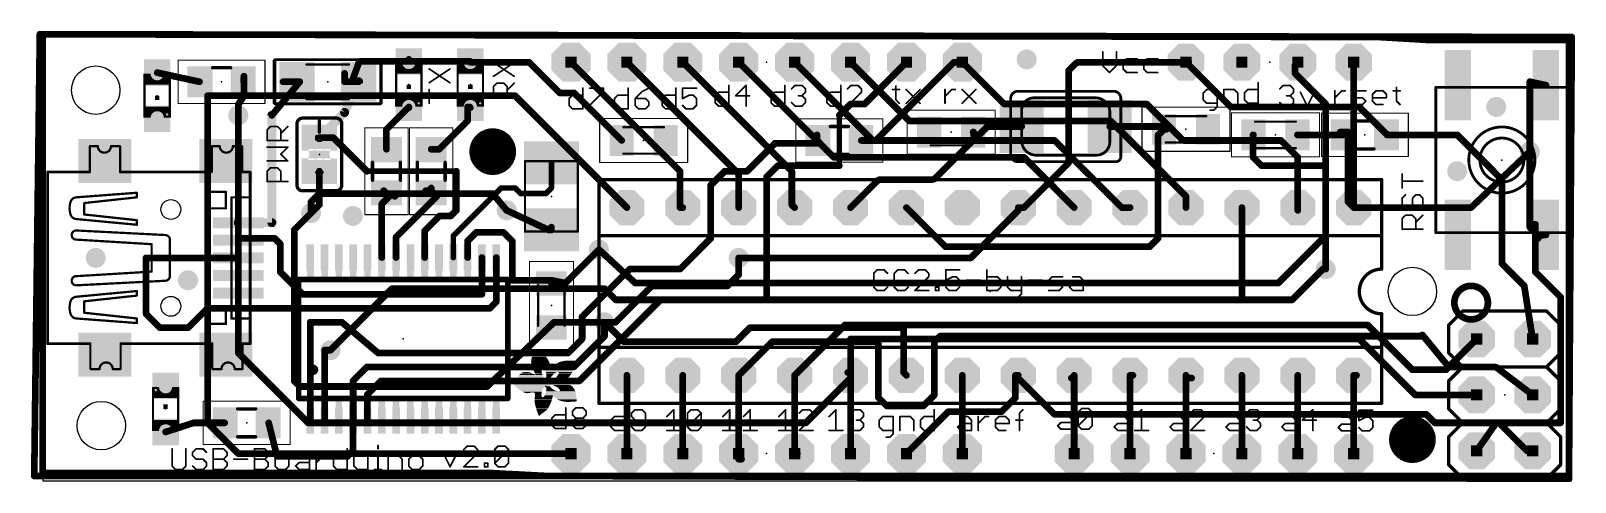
# Model space of a CAD drawing. Extents: x -0.4 to 69.7, y 0.1 to 20.6.
import ezdxf

# ---------------------------------------------------------------- set-up
doc = ezdxf.new("R2010")
doc.units = 0
for name, color, linetype in [('1', 12, 'CONTINUOUS'), ('16', 132, 'CONTINUOUS'), ('17', 110, 'CONTINUOUS'), ('18', 110, 'CONTINUOUS'), ('20', 53, 'CONTINUOUS'), ('21', 253, 'CONTINUOUS'), ('23', 53, 'CONTINUOUS'), ('39', 12, 'CONTINUOUS'), ('41', 12, 'CONTINUOUS'), ('51', 253, 'CONTINUOUS')]:
    doc.layers.add(name, color=color, linetype=linetype)

# ---------------------------------------------------------------- blocks, each defined once
blk = doc.blocks.new('RECT')
blk.add_solid([(-0.5, -0.5), (0.5, -0.5), (-0.5, 0.5), (0.5, 0.5)])
blk = doc.blocks.new('OCTAGONP')
at = {"const_width": 0.5}
blk.add_lwpolyline([(-0.25, -0.1036), (-0.25, 0.1036), (-0.1036, 0.25), (0.1036, 0.25), (0.25, 0.1036), (0.25, -0.1036), (0.1036, -0.25), (-0.1036, -0.25), (-0.25, -0.1036), (-0.25, 0.1036)], dxfattribs=at)
blk = doc.blocks.new('PIE')
at = {"const_width": 0.5}
blk.add_lwpolyline([(0, -0.25, 1), (0, 0.25, 1), (0, -0.25)], format="xyb", dxfattribs=at)
blk = doc.blocks.new('ROUNDV')
at = {"const_width": 0.5}
blk.add_lwpolyline([(0, -0.25, 1), (0, 0.25, 1), (0, -0.25)], format="xyb", dxfattribs=at)

msp = doc.modelspace()

# ---------------------------------------------------------------- linework, layer by layer
at = {"layer": '1'}
for points, const_width in [([(0.127, 20.447), (0.127, 0.508)], 0.3048), ([(60.833, 20.32), (0.127, 20.447)], 0.3048), ([(62.992, 20.193), (60.833, 20.32)], 0.3048), ([(69.469, 20.193), (62.992, 20.193)], 0.3048), ([(69.469, 0.254), (69.469, 20.193)], 0.3048), ([(14.224, 18.415), (14.512, 19.211)], 0.3048), ([(14.512, 19.211), (16.764, 19.211)], 0.3048), ([(16.764, 19.304), (16.671, 19.211)], 0.3048), ([(16.671, 19.211), (19.558, 19.211)], 0.3048), ([(16.764, 19.211), (16.764, 19.304)], 0.3048), ([(19.558, 19.211), (19.558, 19.177)], 0.3048), ([(19.558, 19.177), (22.225, 19.177)], 0.3048), ([(22.225, 19.177), (23.622, 17.78)], 0.3048), ([(37.465, 17.272), (39.37, 19.177)], 0.3048), ([(37.973, 15.621), (41.529, 19.177)], 0.3048), ([(41.529, 19.177), (41.91, 19.177)], 0.3048), ([(46.736, 18.796), (47.0426, 19.1026)], 0.3048), ([(46.736, 14.605), (46.736, 18.796)], 0.3048), ([(47.2222, 19.177), (52.07, 19.177)], 0.3048), ([(52.07, 19.177), (54.102, 17.145)], 0.3048), ([(52.07, 19.177), (52.197, 19.177)], 0.3048), ([(5.334, 18.703), (7.255, 18.288)], 0.3048), ([(9.271, 18.542), (9.255, 18.288)], 0.3048), ([(9.271, 17.637), (9.271, 18.542)], 0.3048), ([(10.541, 16.764), (11.811, 18.288)], 0.3048), ([(11.681, 18.288), (11.049, 18.288)], 0.3048), ([(11.811, 18.288), (11.681, 18.288)], 0.3048), ([(13.846, 16.894), (14.481, 18.288)], 0.4064), ([(13.843, 18.291), (13.843, 18.669)], 0.3048), ([(14.481, 18.288), (13.843, 18.291)], 0.3048), ([(14.351, 18.288), (14.224, 18.415)], 0.3048), ([(14.481, 18.288), (14.351, 18.288)], 0.3048), ([(67.691, 18.291), (68.421, 18.132)], 0.3048), ([(67.691, 17.272), (67.691, 18.291)], 0.3048), ([(9.017, 17.256), (9.271, 17.637)], 0.3048), ([(23.622, 17.78), (24.273, 17.78)], 0.3048), ([(24.273, 17.78), (26.432, 15.621)], 0.3048), ([(9.017, 16.764), (9.017, 17.256)], 0.3048), ([(10.541, 11.887), (10.541, 16.764)], 0.4064), ([(12.7, 15.748), (13.846, 16.894)], 0.4064), ([(15.748, 16.129), (16.764, 17.145)], 0.3048), ([(16.764, 17.145), (16.764, 17.111)], 0.3048), ([(19.431, 17.145), (19.524, 17.145)], 0.3048), ([(19.431, 16.51), (19.431, 17.145)], 0.3048), ([(19.524, 17.145), (19.558, 17.111)], 0.3048), ([(36.322, 16.764), (36.83, 17.272)], 0.3048), ([(36.322, 14.478), (36.322, 16.764)], 0.254), ([(36.83, 17.272), (37.465, 17.272)], 0.3048), ([(54.102, 17.145), (59.944, 17.145)], 0.3048), ([(59.944, 17.145), (61.214, 15.875)], 0.3048), ([(67.691, 17.272), (67.691, 16.256)], 0.3048), ([(67.691, 15.113), (67.691, 17.272)], 0.3048), ([(15.748, 15.224), (15.748, 16.129)], 0.3048), ([(18.145, 15.224), (19.431, 16.51)], 0.3048), ([(42.418, 16.002), (42.402, 16.002)], 0.3048), ([(42.418, 15.875), (42.418, 16.002)], 0.3048), ([(42.545, 15.748), (43.053, 16.256)], 0.3048), ([(43.053, 16.256), (44.609, 16.256)], 0.3048), ([(51.054, 16.256), (48.609, 16.256)], 0.3048), ([(50.8, 15.859), (51.07, 16.129)], 0.3048), ([(51.181, 16.129), (51.054, 16.256)], 0.3048), ([(51.07, 16.129), (51.181, 16.129)], 0.3048), ([(59.436, 16.002), (59.071, 16.002)], 0.3048), ([(59.071, 16.002), (59.198, 15.875)], 0.3048), ([(59.436, 12.827), (59.436, 16.002)], 0.3048), ([(12.7, 14.224), (12.7, 15.621)], 0.4064), ([(13.335, 15.748), (12.7, 15.748)], 0.3048), ([(14.859, 14.224), (13.335, 15.748)], 0.3048), ([(32.131, 14.224), (33.401, 15.494)], 0.3048), ([(33.401, 15.494), (35.433, 15.494)], 0.3048), ([(35.306, 15.637), (35.306, 15.875)], 0.3048), ([(35.322, 15.621), (35.306, 15.637)], 0.3048), ([(35.433, 15.51), (35.322, 15.621)], 0.3048), ([(35.433, 15.494), (35.433, 15.51)], 0.3048), ([(37.322, 15.621), (37.973, 15.621)], 0.3048), ([(40.6926, 13.9174), (42.5232, 15.748)], 0.3048), ([(42.545, 15.748), (42.418, 15.875)], 0.3048), ([(42.5232, 15.748), (42.545, 15.748)], 0.3048), ([(50.8, 11.176), (50.8, 15.859)], 0.3048), ([(55.118, 15.875), (55.134, 15.875)], 0.3048), ([(55.118, 14.859), (55.118, 15.875)], 0.3048), ([(57.134, 15.875), (57.277, 15.875)], 0.3048), ([(59.198, 15.875), (57.134, 15.875)], 0.3048), ([(61.214, 15.875), (61.198, 15.875)], 0.3048), ([(61.214, 15.875), (64.389, 15.875)], 0.3048), ([(64.389, 15.875), (66.421, 13.843)], 0.3048), ([(17.78, 15.224), (18.145, 15.224)], 0.3048), ([(23.241, 13.462), (23.241, 14.606)], 0.254), ([(44.704, 12.573), (46.736, 14.605)], 0.3048), ([(55.499, 14.478), (55.118, 14.859)], 0.3048), ([(67.691, 11.811), (67.691, 15.113)], 0.3048), ([(12.7, 12.7), (12.7, 14.224)], 0.3048), ([(18.923, 14.224), (14.859, 14.224)], 0.254), ([(18.923, 12.446), (18.923, 14.224)], 0.3048), ([(30.48, 13.589), (31.115, 14.224)], 0.3048), ([(31.115, 14.224), (32.131, 14.224)], 0.3048), ([(33.02, 13.97), (33.528, 14.478)], 0.3048), ([(33.02, 8.382), (33.02, 13.97)], 0.3048), ([(33.528, 14.478), (36.322, 14.478)], 0.3048), ([(58.293, 14.478), (55.499, 14.478)], 0.3048), ([(58.42, 14.351), (58.293, 14.478)], 0.3048), ([(58.42, 9.779), (58.42, 14.351)], 0.3048), ([(15.621, 13.335), (15.637, 13.335)], 0.3048), ([(15.748, 13.208), (15.621, 13.335)], 0.3048), ([(15.748, 13.224), (15.637, 13.335)], 0.3048), ([(15.748, 13.208), (15.748, 13.224)], 0.3048), ([(15.875, 13.081), (15.748, 13.208)], 0.3048), ([(15.748, 13.208), (16.002, 13.208)], 0.3048), ([(16.002, 13.208), (16.129, 13.081)], 0.3048), ([(16.129, 13.081), (16.256, 13.208)], 0.3048), ([(17.669, 13.335), (17.526, 13.335)], 0.3048), ([(17.78, 13.446), (17.669, 13.335)], 0.3048), ([(17.669, 13.335), (17.78, 13.224)], 0.3048), ([(17.78, 13.446), (17.78, 13.462)], 0.3048), ([(17.78, 13.335), (17.78, 13.446)], 0.3048), ([(18.034, 13.081), (17.78, 13.335)], 0.3048), ([(18.785, 11.292), (20.955, 13.462)], 0.254), ([(20.955, 13.462), (21.59, 13.462)], 0.254), ([(21.59, 13.462), (21.844, 13.208)], 0.254), ([(21.844, 13.208), (22.987, 13.208)], 0.254), ([(22.987, 13.208), (23.241, 13.462)], 0.254), ([(30.48, 11.176), (30.48, 13.589)], 0.3048), ([(36.83, 12.573), (38.0256, 13.7686)], 0.3048), ([(38.2052, 13.843), (40.513, 13.843)], 0.3048), ([(66.421, 13.843), (66.421, 10.033)], 0.3048), ([(12.319, 12.319), (12.7, 12.7)], 0.3048), ([(15.535, 12.741), (15.875, 13.081)], 0.3048), ([(15.535, 10.304), (15.535, 12.741)], 0.3048), ([(16.185, 11.232), (18.034, 13.081)], 0.3048), ([(39.37, 12.573), (41.148, 10.795)], 0.3048), ([(44.45, 12.573), (44.704, 12.573)], 0.3048), ([(54.61, 8.382), (54.61, 12.573)], 0.3048), ([(59.69, 12.573), (59.436, 12.827)], 0.3048), ([(9.017, 11.887), (10.541, 11.887)], 0.4064), ([(17.485, 11.516), (18.161, 12.192)], 0.3048), ([(18.161, 12.192), (18.669, 12.192)], 0.3048), ([(18.669, 12.192), (18.923, 12.446)], 0.3048), ([(21.209, 12.446), (23.114, 11.557)], 0.3048), ([(67.691, 11.811), (67.691, 11.681)], 0.3048), ([(67.945, 11.811), (67.691, 11.811)], 0.3048), ([(67.945, 9.652), (67.945, 11.811)], 0.3048), ([(9.017, 11.087), (9.106, 11.176)], 0.3048), ([(9.106, 11.176), (10.668, 11.176)], 0.3048), ([(10.668, 11.176), (10.922, 10.922)], 0.3048), ([(16.185, 10.304), (16.185, 11.232)], 0.3048), ([(17.485, 10.304), (17.485, 11.516)], 0.3048), ([(18.785, 10.304), (18.785, 11.292)], 0.254), ([(19.431, 11.049), (19.828, 11.446)], 0.3048), ([(19.828, 11.446), (21.066, 11.446)], 0.3048), ([(21.066, 11.446), (21.463, 11.049)], 0.3048), ([(23.114, 11.557), (23.242, 11.683)], 0.3048), ([(23.242, 11.683), (23.241, 11.556)], 0.3048), ([(29.083, 9.779), (30.48, 11.176)], 0.3048), ([(50.419, 10.795), (50.8, 11.176)], 0.3048), ([(67.691, 11.681), (68.072, 11.3)], 0.3048), ([(68.072, 11.3), (68.421, 11.332)], 0.3048), ([(68.072, 11.3), (68.072, 11.176)], 0.3048), ([(10.922, 10.922), (10.922, 9.652)], 0.3048), ([(19.431, 10.668), (19.431, 11.049)], 0.3048), ([(19.435, 10.664), (19.431, 10.668)], 0.3048), ([(19.435, 10.304), (19.435, 10.664)], 0.3048), ([(21.463, 11.049), (21.463, 9.271)], 0.3048), ([(23.876, 9.144), (25.4, 10.668)], 0.3048), ([(41.148, 10.795), (50.419, 10.795)], 0.3048), ([(4.826, 7.747), (4.826, 10.287)], 0.3048), ([(4.826, 10.287), (9.017, 10.287)], 0.3048), ([(20.085, 8.636), (20.085, 10.304)], 0.3048), ([(20.735, 8.289), (20.735, 10.304)], 0.3048), ([(24.638, 7.62), (26.797, 9.779)], 0.3048), ([(26.797, 9.779), (29.083, 9.779)], 0.3048), ([(31.75, 9.525), (31.75, 10.287)], 0.3048), ([(66.421, 10.033), (67.437, 9.017)], 0.3048), ([(10.922, 9.652), (11.938, 8.636)], 0.3048), ([(21.463, 9.271), (23.241, 9.271)], 0.3048), ([(23.241, 9.271), (23.876, 9.144)], 0.3048), ([(23.876, 9.144), (23.241, 9.128)], 0.3048), ([(26.162, 7.366), (27.813, 9.017)], 0.3048), ([(27.813, 9.017), (31.242, 9.017)], 0.3048), ([(31.242, 9.017), (31.75, 9.525)], 0.3048), ([(67.437, 9.017), (67.818, 6.604)], 0.3048), ([(69.088, 8.509), (67.945, 9.652)], 0.3048), ([(11.938, 8.636), (20.085, 8.636)], 0.3048), ([(20.447, 8.001), (20.735, 8.289)], 0.3048), ([(24.511, 4.699), (28.194, 8.382)], 0.3048), ([(28.194, 8.382), (33.02, 8.382)], 0.3048), ([(33.02, 8.382), (54.61, 8.382)], 0.3048), ([(69.088, 2.794), (69.088, 8.509)], 0.3048), ([(4.826, 7.747), (5.461, 7.112)], 0.3048), ([(6.731, 7.112), (7.62, 8.001)], 0.3048), ([(7.62, 8.001), (20.447, 8.001)], 0.3048), ([(24.638, 6.604), (24.638, 7.62)], 0.3048), ([(5.461, 7.112), (6.731, 7.112)], 0.3048), ([(12.285, 2.904), (12.285, 7.366)], 0.3048), ([(12.285, 7.366), (13.716, 7.366)], 0.3048), ([(13.716, 7.366), (15.367, 5.969)], 0.3048), ([(25.654, 7.366), (26.162, 7.366)], 0.3048), ([(25.654, 6.731), (25.654, 7.366)], 0.3048), ([(34.29, 4.953), (36.576, 7.239)], 0.3048), ([(36.576, 7.239), (60.325, 7.239)], 0.3048), ([(60.325, 7.239), (62.357, 5.207)], 0.3048), ([(24.003, 5.969), (24.638, 6.604)], 0.3048), ([(24.257, 5.334), (25.654, 6.731)], 0.3048), ([(36.83, 4.953), (36.83, 6.604)], 0.3048), ([(36.83, 6.604), (59.944, 6.604)], 0.3048), ([(59.944, 6.604), (62.484, 4.064)], 0.3048), ([(63.881, 5.207), (65.278, 6.604)], 0.3048), ([(12.935, 2.904), (12.935, 6.096)], 0.3048), ([(12.935, 6.096), (13.208, 6.096)], 0.3048), ([(15.367, 5.969), (24.003, 5.969)], 0.3048), ([(14.235, 4.71), (14.859, 5.334)], 0.3048), ([(14.859, 5.334), (24.257, 5.334)], 0.3048), ([(26.67, 1.397), (26.67, 4.953)], 0.3048), ([(29.21, 1.397), (29.21, 4.953)], 0.3048), ([(31.75, 1.143), (31.75, 4.953)], 0.3048), ([(34.29, 1.397), (34.29, 4.953)], 0.3048), ([(36.83, 5.08), (36.703, 5.08)], 0.3048), ([(36.83, 4.953), (36.83, 5.08)], 0.3048), ([(36.83, 4.953), (36.83, 1.397)], 0.3048), ([(41.91, 1.397), (41.91, 4.953)], 0.3048), ([(46.99, 4.826), (46.863, 4.826)], 0.3048), ([(46.99, 4.826), (46.99, 4.953)], 0.3048), ([(46.99, 1.397), (46.99, 4.826)], 0.3048), ([(49.53, 1.397), (49.53, 4.953)], 0.3048), ([(49.53, 4.953), (49.657, 4.953)], 0.3048), ([(52.07, 4.826), (52.07, 4.953)], 0.3048), ([(52.07, 1.397), (52.07, 4.826)], 0.3048), ([(52.07, 4.826), (52.324, 4.826)], 0.3048), ([(54.61, 1.397), (54.61, 4.953)], 0.3048), ([(57.15, 1.397), (57.15, 4.953)], 0.3048), ([(59.69, 1.397), (59.69, 4.953)], 0.3048), ([(59.69, 4.953), (59.817, 4.953)], 0.3048), ([(62.357, 5.207), (63.881, 5.207)], 0.3048), ([(14.235, 2.904), (14.235, 4.71)], 0.3048), ([(14.885, 4.09), (15.494, 4.699)], 0.3048), ([(14.885, 2.904), (14.885, 4.09)], 0.3048), ([(15.494, 4.699), (24.511, 4.699)], 0.3048), ([(62.484, 4.064), (65.278, 4.064)], 0.3048), ([(5.715, 2.379), (6.985, 2.794)], 0.3048), ([(6.985, 2.794), (8.398, 2.794)], 0.3048), ([(10.779, 1.27), (10.398, 2.794)], 0.3048), ([(14.224, 2.893), (14.235, 2.904)], 0.3048), ([(14.224, 1.524), (14.224, 2.893)], 0.3048), ([(65.278, 1.524), (66.167, 2.794)], 0.3048), ([(66.167, 2.794), (69.088, 2.794)], 0.3048), ([(10.779, 1.27), (13.97, 1.27)], 0.3048), ([(13.97, 1.27), (14.224, 1.524)], 0.3048), ([(31.75, 1.397), (31.75, 1.143)], 0.3048), ([(34.29, 1.397), (34.417, 1.397)], 0.3048), ([(31.75, 1.143), (31.877, 1.143)], 0.3048), ([(0.127, 0.508), (20.574, 0.508)], 0.3048), ([(20.574, 0.508), (22.987, 0.381)], 0.3048), ([(22.987, 0.381), (69.469, 0.254)], 0.3048)]:
    msp.add_lwpolyline(points, dxfattribs=dict(at, const_width=const_width))
for points, const_width in [([(0.2032, 20.447, 1), (0.0508, 20.447)], 0.1524), ([(0.1272, 20.5232, 1), (0.1268, 20.3708)], 0.1524), ([(60.8375, 20.3961, 1), (60.8285, 20.2439)], 0.1524), ([(60.8328, 20.2438, 1), (60.8332, 20.3962)], 0.1524), ([(62.992, 20.2692, 1), (62.992, 20.1168)], 0.1524), ([(62.9875, 20.1169, 1), (62.9965, 20.2691)], 0.1524), ([(69.5452, 20.193, 1), (69.3928, 20.193)], 0.1524), ([(69.469, 20.1168, 1), (69.469, 20.2692)], 0.1524), ([(14.512, 19.2872, 1), (14.512, 19.1348)], 0.1524), ([(14.5837, 19.1851, 1), (14.4403, 19.2369)], 0.1524), ([(16.671, 19.2872, 1), (16.671, 19.1348)], 0.1524), ([(16.6171, 19.2649, 1), (16.7249, 19.1571)], 0.1524), ([(16.8402, 19.304, 1), (16.6878, 19.304)], 0.1524), ([(16.6878, 19.211, 1), (16.8402, 19.211)], 0.1524), ([(16.8179, 19.2501, 1), (16.7101, 19.3579)], 0.1524), ([(16.764, 19.1348, 1), (16.764, 19.2872)], 0.1524), ([(19.6342, 19.211, 1), (19.4818, 19.211)], 0.1524), ([(19.558, 19.2532, 1), (19.558, 19.1008)], 0.1524), ([(19.4818, 19.177, 1), (19.6342, 19.177)], 0.1524), ([(19.558, 19.1348, 1), (19.558, 19.2872)], 0.1524), ([(22.2789, 19.2309, 1), (22.1711, 19.1231)], 0.1524), ([(22.225, 19.1008, 1), (22.225, 19.2532)], 0.1524), ([(39.4239, 19.1231, 1), (39.3161, 19.2309)], 0.1524), ([(41.529, 19.2532, 1), (41.529, 19.1008)], 0.1524), ([(41.5829, 19.1231, 1), (41.4751, 19.2309)], 0.1524), ([(41.91, 19.1008, 1), (41.91, 19.2532)], 0.1524), ([(46.8122, 18.796, 1), (46.6598, 18.796)], 0.1524), ([(47.2222, 19.177, 0.1989), (47.0426, 19.1026)], 0.3048), ([(46.9887, 19.1565, 1), (47.0965, 19.0487)], 0.1524), ([(47.0965, 19.0487, 1), (46.9887, 19.1565)], 0.1524), ([(47.2222, 19.2532, 1), (47.2222, 19.1008)], 0.1524), ([(47.2222, 19.1008, 1), (47.2222, 19.2532)], 0.1524), ([(52.1239, 19.2309, 1), (52.0161, 19.1231)], 0.1524), ([(52.07, 19.2532, 1), (52.07, 19.1008)], 0.1524), ([(52.07, 19.1008, 1), (52.07, 19.2532)], 0.1524), ([(52.197, 19.1008, 1), (52.197, 19.2532)], 0.1524), ([(5.3501, 18.7775, 1), (5.3179, 18.6285)], 0.1524), ([(7.2389, 18.2135, 1), (7.2711, 18.3625)], 0.1524), ([(9.179, 18.2928, 1), (9.331, 18.2832)], 0.1524), ([(9.3472, 18.542, 1), (9.1948, 18.542)], 0.1524), ([(9.347, 18.5372, 1), (9.195, 18.5468)], 0.1524), ([(11.049, 18.3642, 1), (11.049, 18.2118)], 0.1524), ([(11.681, 18.3642, 1), (11.681, 18.2118)], 0.1524), ([(11.681, 18.2118, 1), (11.681, 18.3642)], 0.1524), ([(11.8695, 18.2392, 1), (11.7525, 18.3368)], 0.1524), ([(11.811, 18.2118, 1), (11.811, 18.3642)], 0.1524), ([(13.9192, 18.669, 1), (13.7668, 18.669)], 0.1524), ([(13.8434, 18.3672, 1), (13.8426, 18.2148)], 0.1524), ([(13.7668, 18.291, 1), (13.9192, 18.291)], 0.1524), ([(14.2779, 18.4689, 1), (14.1701, 18.3611)], 0.1524), ([(14.1523, 18.4409, 1), (14.2957, 18.3891)], 0.1524), ([(14.351, 18.3642, 1), (14.351, 18.2118)], 0.1524), ([(14.2971, 18.2341, 1), (14.4049, 18.3419)], 0.1524), ([(14.5735, 18.2459, 1), (14.3885, 18.3301)], 0.2032), ([(14.4806, 18.2118, 1), (14.4814, 18.3642)], 0.1524), ([(14.481, 18.2118, 1), (14.481, 18.3642)], 0.1524), ([(46.6821, 18.8499, 1), (46.7899, 18.7421)], 0.1524), ([(67.7072, 18.3655, 1), (67.6748, 18.2165)], 0.1524), ([(67.7672, 18.291, 1), (67.6148, 18.291)], 0.1524), ([(68.4048, 18.0575, 1), (68.4372, 18.2065)], 0.1524), ([(9.1948, 17.637, 1), (9.3472, 17.637)], 0.1524), ([(9.3344, 17.5947, 1), (9.2076, 17.6793)], 0.1524), ([(23.622, 17.8562, 1), (23.622, 17.7038)], 0.1524), ([(23.5681, 17.7261, 1), (23.6759, 17.8339)], 0.1524), ([(24.3269, 17.8339, 1), (24.2191, 17.7261)], 0.1524), ([(24.273, 17.7038, 1), (24.273, 17.8562)], 0.1524), ([(9.0932, 17.256, 1), (8.9408, 17.256)], 0.1524), ([(8.9536, 17.2983, 1), (9.0804, 17.2137)], 0.1524), ([(8.9408, 16.764, 1), (9.0932, 16.764)], 0.1524), ([(10.6426, 16.764, 1), (10.4394, 16.764)], 0.2032), ([(10.4825, 16.8128, 1), (10.5995, 16.7152)], 0.1524), ([(13.7535, 16.9361, 1), (13.9385, 16.8519)], 0.2032), ([(13.9178, 16.8222, 1), (13.7742, 16.9658)], 0.2032), ([(16.8402, 17.145, 1), (16.6878, 17.145)], 0.1524), ([(16.6878, 17.111, 1), (16.8402, 17.111)], 0.1524), ([(16.8179, 17.0911, 1), (16.7101, 17.1989)], 0.1524), ([(19.431, 17.2212, 1), (19.431, 17.0688)], 0.1524), ([(19.5072, 17.145, 1), (19.3548, 17.145)], 0.1524), ([(19.5779, 17.1989, 1), (19.4701, 17.0911)], 0.1524), ([(19.5041, 17.0571, 1), (19.6119, 17.1649)], 0.1524), ([(19.524, 17.0688, 1), (19.524, 17.2212)], 0.1524), ([(36.2681, 16.8179, 1), (36.3759, 16.7101)], 0.1524), ([(36.3855, 16.764, 1), (36.2585, 16.764)], 0.127), ([(36.83, 17.3482, 1), (36.83, 17.1958)], 0.1524), ([(36.8839, 17.2181, 1), (36.7761, 17.3259)], 0.1524), ([(37.4111, 17.3259, 1), (37.5189, 17.2181)], 0.1524), ([(37.465, 17.1958, 1), (37.465, 17.3482)], 0.1524), ([(54.102, 17.2212, 1), (54.102, 17.0688)], 0.1524), ([(54.0481, 17.0911, 1), (54.1559, 17.1989)], 0.1524), ([(59.9979, 17.1989, 1), (59.8901, 17.0911)], 0.1524), ([(59.944, 17.0688, 1), (59.944, 17.2212)], 0.1524), ([(67.7672, 17.272, 1), (67.6148, 17.272)], 0.1524), ([(67.7672, 17.272, 1), (67.6148, 17.272)], 0.1524), ([(67.6148, 17.272, 1), (67.7672, 17.272)], 0.1524), ([(15.8242, 16.129, 1), (15.6718, 16.129)], 0.1524), ([(15.6941, 16.1829, 1), (15.8019, 16.0751)], 0.1524), ([(19.3548, 16.51, 1), (19.5072, 16.51)], 0.1524), ([(19.4849, 16.4561, 1), (19.3771, 16.5639)], 0.1524), ([(42.402, 16.0782, 1), (42.402, 15.9258)], 0.1524), ([(42.4942, 16.002, 1), (42.3418, 16.002)], 0.1524), ([(42.418, 15.9258, 1), (42.418, 16.0782)], 0.1524), ([(43.053, 16.3322, 1), (43.053, 16.1798)], 0.1524), ([(43.1069, 16.2021, 1), (42.9991, 16.3099)], 0.1524), ([(44.609, 16.1798, 1), (44.609, 16.3322)], 0.1524), ([(48.609, 16.3322, 1), (48.609, 16.1798)], 0.1524), ([(51.1079, 16.3099, 1), (51.0001, 16.2021)], 0.1524), ([(51.07, 16.2052, 1), (51.07, 16.0528)], 0.1524), ([(51.1239, 16.0751, 1), (51.0161, 16.1829)], 0.1524), ([(51.054, 16.1798, 1), (51.054, 16.3322)], 0.1524), ([(51.1271, 16.0751, 1), (51.2349, 16.1829)], 0.1524), ([(51.181, 16.0528, 1), (51.181, 16.2052)], 0.1524), ([(59.071, 16.0782, 1), (59.071, 15.9258)], 0.1524), ([(59.1249, 16.0559, 1), (59.0171, 15.9481)], 0.1524), ([(59.5122, 16.002, 1), (59.3598, 16.002)], 0.1524), ([(59.436, 15.9258, 1), (59.436, 16.0782)], 0.1524), ([(67.6148, 16.256, 1), (67.7672, 16.256)], 0.1524), ([(12.8016, 15.621, 1), (12.5984, 15.621)], 0.2032), ([(12.6282, 15.8198, 1), (12.7718, 15.6762)], 0.2032), ([(12.7, 15.8242, 1), (12.7, 15.6718)], 0.1524), ([(13.3889, 15.8019, 1), (13.2811, 15.6941)], 0.1524), ([(13.335, 15.6718, 1), (13.335, 15.8242)], 0.1524), ([(26.3781, 15.5671, 1), (26.4859, 15.6749)], 0.1524), ([(33.401, 15.5702, 1), (33.401, 15.4178)], 0.1524), ([(33.4549, 15.4401, 1), (33.3471, 15.5479)], 0.1524), ([(35.3822, 15.875, 1), (35.2298, 15.875)], 0.1524), ([(35.3599, 15.6909, 1), (35.2521, 15.5831)], 0.1524), ([(35.2298, 15.637, 1), (35.3822, 15.637)], 0.1524), ([(35.3759, 15.6749, 1), (35.2681, 15.5671)], 0.1524), ([(35.2681, 15.5671, 1), (35.3759, 15.6749)], 0.1524), ([(35.5092, 15.51, 1), (35.3568, 15.51)], 0.1524), ([(35.3568, 15.494, 1), (35.5092, 15.494)], 0.1524), ([(35.3791, 15.4561, 1), (35.4869, 15.5639)], 0.1524), ([(35.433, 15.4178, 1), (35.433, 15.5702)], 0.1524), ([(37.322, 15.6972, 1), (37.322, 15.5448)], 0.1524), ([(37.9191, 15.6749, 1), (38.0269, 15.5671)], 0.1524), ([(37.973, 15.5448, 1), (37.973, 15.6972)], 0.1524), ([(42.4719, 15.9289, 1), (42.3641, 15.8211)], 0.1524), ([(42.3418, 15.875, 1), (42.4942, 15.875)], 0.1524), ([(42.5177, 15.8863, 0.1984), (42.545, 15.748)], 0.3048), ([(42.5924, 15.8714, 1), (42.443, 15.9012)], 0.1524), ([(42.5232, 15.8242, 1), (42.5232, 15.6718)], 0.1524), ([(42.4911, 15.8019, 1), (42.5989, 15.6941)], 0.1524), ([(42.5771, 15.6941, 1), (42.4693, 15.8019)], 0.1524), ([(42.4815, 15.7058, 1), (42.6085, 15.7902)], 0.1524), ([(42.4911, 15.6941, 1), (42.5989, 15.8019)], 0.1524), ([(42.545, 15.6718, 1), (42.545, 15.8242)], 0.1524), ([(50.8762, 15.859, 1), (50.7238, 15.859)], 0.1524), ([(50.7461, 15.9129, 1), (50.8539, 15.8051)], 0.1524), ([(55.118, 15.9512, 1), (55.118, 15.7988)], 0.1524), ([(55.1942, 15.875, 1), (55.0418, 15.875)], 0.1524), ([(55.134, 15.7988, 1), (55.134, 15.9512)], 0.1524), ([(57.134, 15.9512, 1), (57.134, 15.7988)], 0.1524), ([(57.134, 15.9512, 1), (57.134, 15.7988)], 0.1524), ([(57.277, 15.7988, 1), (57.277, 15.9512)], 0.1524), ([(59.1441, 15.8211, 1), (59.2519, 15.9289)], 0.1524), ([(59.198, 15.7988, 1), (59.198, 15.9512)], 0.1524), ([(61.198, 15.9512, 1), (61.198, 15.7988)], 0.1524), ([(61.214, 15.9512, 1), (61.214, 15.7988)], 0.1524), ([(61.1601, 15.8211, 1), (61.2679, 15.9289)], 0.1524), ([(61.214, 15.7988, 1), (61.214, 15.9512)], 0.1524), ([(64.4429, 15.9289, 1), (64.3351, 15.8211)], 0.1524), ([(64.389, 15.7988, 1), (64.389, 15.9512)], 0.1524), ([(15.6718, 15.224, 1), (15.8242, 15.224)], 0.1524), ([(17.78, 15.3002, 1), (17.78, 15.1478)], 0.1524), ([(18.0911, 15.2779, 1), (18.1989, 15.1701)], 0.1524), ([(18.145, 15.1478, 1), (18.145, 15.3002)], 0.1524), ([(23.3045, 14.606, 1), (23.1775, 14.606)], 0.127), ([(46.7899, 14.5511, 1), (46.6821, 14.6589)], 0.1524), ([(55.1719, 14.9129, 1), (55.0641, 14.8051)], 0.1524), ([(55.0418, 14.859, 1), (55.1942, 14.859)], 0.1524), ([(67.7672, 15.113, 1), (67.6148, 15.113)], 0.1524), ([(67.6148, 15.113, 1), (67.7672, 15.113)], 0.1524), ([(12.5984, 14.224, 1), (12.8016, 14.224)], 0.2032), ([(12.7762, 14.224, 1), (12.6238, 14.224)], 0.1524), ([(14.8051, 14.1701, 1), (14.9129, 14.2779)], 0.1524), ([(14.859, 14.2875, 1), (14.859, 14.1605)], 0.127), ([(18.9992, 14.224, 1), (18.8468, 14.224)], 0.1524), ([(18.923, 14.1605, 1), (18.923, 14.2875)], 0.127), ([(31.115, 14.3002, 1), (31.115, 14.1478)], 0.1524), ([(31.1689, 14.1701, 1), (31.0611, 14.2779)], 0.1524), ([(32.0771, 14.2779, 1), (32.1849, 14.1701)], 0.1524), ([(32.131, 14.1478, 1), (32.131, 14.3002)], 0.1524), ([(33.0962, 13.97, 1), (32.9438, 13.97)], 0.1524), ([(32.9661, 14.0239, 1), (33.0739, 13.9161)], 0.1524), ([(33.528, 14.5542, 1), (33.528, 14.4018)], 0.1524), ([(33.5819, 14.4241, 1), (33.4741, 14.5319)], 0.1524), ([(36.2585, 14.478, 1), (36.3855, 14.478)], 0.127), ([(36.322, 14.4018, 1), (36.322, 14.5542)], 0.1524), ([(40.513, 13.843, 0.1989), (40.6926, 13.9174)], 0.3048), ([(40.6387, 13.9713, 1), (40.7465, 13.8635)], 0.1524), ([(40.7465, 13.8635, 1), (40.6387, 13.9713)], 0.1524), ([(46.6598, 14.605, 1), (46.8122, 14.605)], 0.1524), ([(55.499, 14.5542, 1), (55.499, 14.4018)], 0.1524), ([(55.4451, 14.4241, 1), (55.5529, 14.5319)], 0.1524), ([(58.3469, 14.5319, 1), (58.2391, 14.4241)], 0.1524), ([(58.293, 14.4018, 1), (58.293, 14.5542)], 0.1524), ([(58.4962, 14.351, 1), (58.3438, 14.351)], 0.1524), ([(58.3661, 14.2971, 1), (58.4739, 14.4049)], 0.1524), ([(15.621, 13.4112, 1), (15.621, 13.2588)], 0.1524), ([(15.6749, 13.3889, 1), (15.5671, 13.2811)], 0.1524), ([(15.6909, 13.3889, 1), (15.5831, 13.2811)], 0.1524), ([(15.637, 13.2588, 1), (15.637, 13.4112)], 0.1524), ([(15.8242, 13.224, 1), (15.6718, 13.224)], 0.1524), ([(15.8019, 13.2619, 1), (15.6941, 13.1541)], 0.1524), ([(15.748, 13.2842, 1), (15.748, 13.1318)], 0.1524), ([(15.6941, 13.1701, 1), (15.8019, 13.2779)], 0.1524), ([(15.6941, 13.1541, 1), (15.8019, 13.2619)], 0.1524), ([(16.0559, 13.2619, 1), (15.9481, 13.1541)], 0.1524), ([(16.002, 13.1318, 1), (16.002, 13.2842)], 0.1524), ([(16.3099, 13.1541, 1), (16.2021, 13.2619)], 0.1524), ([(17.526, 13.4112, 1), (17.526, 13.2588)], 0.1524), ([(17.7229, 13.3889, 1), (17.6151, 13.2811)], 0.1524), ([(17.6151, 13.3889, 1), (17.7229, 13.2811)], 0.1524), ([(17.669, 13.2588, 1), (17.669, 13.4112)], 0.1524), ([(17.8562, 13.462, 1), (17.7038, 13.462)], 0.1524), ([(17.8562, 13.446, 1), (17.7038, 13.446)], 0.1524), ([(17.7038, 13.446, 1), (17.8562, 13.446)], 0.1524), ([(17.8339, 13.3889, 1), (17.7261, 13.2811)], 0.1524), ([(17.7038, 13.335, 1), (17.8562, 13.335)], 0.1524), ([(17.8339, 13.3921, 1), (17.7261, 13.4999)], 0.1524), ([(17.7261, 13.1701, 1), (17.8339, 13.2779)], 0.1524), ([(20.955, 13.5255, 1), (20.955, 13.3985)], 0.127), ([(20.9999, 13.4171, 1), (20.9101, 13.5069)], 0.127), ([(21.6349, 13.5069, 1), (21.5451, 13.4171)], 0.127), ([(21.59, 13.3985, 1), (21.59, 13.5255)], 0.127), ([(21.844, 13.2715, 1), (21.844, 13.1445)], 0.127), ([(22.987, 13.1445, 1), (22.987, 13.2715)], 0.127), ([(23.1775, 13.462, 1), (23.3045, 13.462)], 0.127), ([(23.2859, 13.4171, 1), (23.1961, 13.5069)], 0.127), ([(30.5562, 13.589, 1), (30.4038, 13.589)], 0.1524), ([(30.4261, 13.6429, 1), (30.5339, 13.5351)], 0.1524), ([(38.2052, 13.843, 0.1989), (38.0256, 13.7686)], 0.3048), ([(37.9717, 13.8225, 1), (38.0795, 13.7147)], 0.1524), ([(38.0795, 13.7147, 1), (37.9717, 13.8225)], 0.1524), ([(38.2052, 13.9192, 1), (38.2052, 13.7668)], 0.1524), ([(38.2052, 13.7668, 1), (38.2052, 13.9192)], 0.1524), ([(40.513, 13.9192, 1), (40.513, 13.7668)], 0.1524), ([(40.513, 13.7668, 1), (40.513, 13.9192)], 0.1524), ([(66.4972, 13.843, 1), (66.3448, 13.843)], 0.1524), ([(66.3671, 13.7891, 1), (66.4749, 13.8969)], 0.1524), ([(12.6238, 12.7, 1), (12.7762, 12.7)], 0.1524), ([(12.7539, 12.6461, 1), (12.6461, 12.7539)], 0.1524), ([(15.6112, 12.741, 1), (15.4588, 12.741)], 0.1524), ([(15.4811, 12.7949, 1), (15.5889, 12.6871)], 0.1524), ([(15.6718, 13.208, 1), (15.8242, 13.208)], 0.1524), ([(15.9289, 13.0271, 1), (15.8211, 13.1349)], 0.1524), ([(15.8211, 13.0271, 1), (15.9289, 13.1349)], 0.1524), ([(16.0751, 13.1349, 1), (16.1829, 13.0271)], 0.1524), ([(16.0751, 13.0271, 1), (16.1829, 13.1349)], 0.1524), ([(18.0879, 13.0271, 1), (17.9801, 13.1349)], 0.1524), ([(17.9801, 13.0271, 1), (18.0879, 13.1349)], 0.1524), ([(21.7991, 13.1631, 1), (21.8889, 13.2529)], 0.127), ([(22.9421, 13.2529, 1), (23.0319, 13.1631)], 0.127), ([(36.7761, 12.6269, 1), (36.8839, 12.5191)], 0.1524), ([(39.4239, 12.6269, 1), (39.3161, 12.5191)], 0.1524), ([(44.45, 12.6492, 1), (44.45, 12.4968)], 0.1524), ([(44.6501, 12.6269, 1), (44.7579, 12.5191)], 0.1524), ([(44.704, 12.4968, 1), (44.704, 12.6492)], 0.1524), ([(54.6862, 12.573, 1), (54.5338, 12.573)], 0.1524), ([(59.4899, 12.8809, 1), (59.3821, 12.7731)], 0.1524), ([(59.3598, 12.827, 1), (59.5122, 12.827)], 0.1524), ([(59.6361, 12.5191, 1), (59.7439, 12.6269)], 0.1524), ([(9.017, 11.9886, 1), (9.017, 11.7854)], 0.2032), ([(10.4394, 11.887, 1), (10.6426, 11.887)], 0.2032), ([(10.541, 11.7854, 1), (10.541, 11.9886)], 0.2032), ([(12.2651, 12.3729, 1), (12.3729, 12.2651)], 0.1524), ([(18.161, 12.2682, 1), (18.161, 12.1158)], 0.1524), ([(18.2149, 12.1381, 1), (18.1071, 12.2459)], 0.1524), ([(18.6151, 12.2459, 1), (18.7229, 12.1381)], 0.1524), ([(18.669, 12.1158, 1), (18.669, 12.2682)], 0.1524), ([(18.8468, 12.446, 1), (18.9992, 12.446)], 0.1524), ([(18.9769, 12.3921, 1), (18.8691, 12.4999)], 0.1524), ([(21.2412, 12.5151, 1), (21.1768, 12.3769)], 0.1524), ([(67.7672, 11.811, 1), (67.6148, 11.811)], 0.1524), ([(67.691, 11.8872, 1), (67.691, 11.7348)], 0.1524), ([(68.0212, 11.811, 1), (67.8688, 11.811)], 0.1524), ([(67.945, 11.7348, 1), (67.945, 11.8872)], 0.1524), ([(9.106, 11.2522, 1), (9.106, 11.0998)], 0.1524), ([(9.1599, 11.1221, 1), (9.0521, 11.2299)], 0.1524), ([(10.7219, 11.2299, 1), (10.6141, 11.1221)], 0.1524), ([(10.668, 11.0998, 1), (10.668, 11.2522)], 0.1524), ([(16.2612, 11.232, 1), (16.1088, 11.232)], 0.1524), ([(16.1311, 11.2859, 1), (16.2389, 11.1781)], 0.1524), ([(17.5612, 11.516, 1), (17.4088, 11.516)], 0.1524), ([(17.4311, 11.5699, 1), (17.5389, 11.4621)], 0.1524), ([(18.8485, 11.292, 1), (18.7215, 11.292)], 0.127), ([(18.7401, 11.3369, 1), (18.8299, 11.2471)], 0.127), ([(19.828, 11.5222, 1), (19.828, 11.3698)], 0.1524), ([(19.8819, 11.3921, 1), (19.7741, 11.4999)], 0.1524), ([(21.1199, 11.4999, 1), (21.0121, 11.3921)], 0.1524), ([(21.066, 11.3698, 1), (21.066, 11.5222)], 0.1524), ([(23.0605, 11.6113, 1), (23.1675, 11.5027)], 0.1524), ([(23.0818, 11.4879, 1), (23.1462, 11.6261)], 0.1524), ([(23.1648, 11.5566, 1), (23.3172, 11.5554)], 0.1524), ([(23.3182, 11.6824, 1), (23.1658, 11.6836)], 0.1524), ([(23.2955, 11.6287, 1), (23.1885, 11.7373)], 0.1524), ([(30.4038, 11.176, 1), (30.5562, 11.176)], 0.1524), ([(30.5339, 11.1221, 1), (30.4261, 11.2299)], 0.1524), ([(50.7238, 11.176, 1), (50.8762, 11.176)], 0.1524), ([(50.8539, 11.1221, 1), (50.7461, 11.2299)], 0.1524), ([(67.6148, 11.811, 1), (67.7672, 11.811)], 0.1524), ([(67.7449, 11.7349, 1), (67.6371, 11.6271)], 0.1524), ([(67.6148, 11.681, 1), (67.7672, 11.681)], 0.1524), ([(68.1482, 11.3, 1), (67.9958, 11.3)], 0.1524), ([(68.065, 11.3759, 1), (68.079, 11.2241)], 0.1524), ([(67.9958, 11.176, 1), (68.1482, 11.176)], 0.1524), ([(68.0181, 11.2461, 1), (68.1259, 11.3539)], 0.1524), ([(68.428, 11.2561, 1), (68.414, 11.4079)], 0.1524), ([(8.9631, 11.1409, 1), (9.0709, 11.0331)], 0.1524), ([(10.9982, 10.922, 1), (10.8458, 10.922)], 0.1524), ([(10.8681, 10.8681, 1), (10.9759, 10.9759)], 0.1524), ([(19.5072, 11.049, 1), (19.3548, 11.049)], 0.1524), ([(19.3771, 11.1029, 1), (19.4849, 10.9951)], 0.1524), ([(19.4849, 10.7219, 1), (19.3771, 10.6141)], 0.1524), ([(19.3548, 10.668, 1), (19.5072, 10.668)], 0.1524), ([(19.5112, 10.664, 1), (19.3588, 10.664)], 0.1524), ([(19.3811, 10.6101, 1), (19.4889, 10.7179)], 0.1524), ([(21.5392, 11.049, 1), (21.3868, 11.049)], 0.1524), ([(21.4091, 10.9951, 1), (21.5169, 11.1029)], 0.1524), ([(25.4539, 10.6141, 1), (25.3461, 10.7219)], 0.1524), ([(41.148, 10.8712, 1), (41.148, 10.7188)], 0.1524), ([(41.0941, 10.7411, 1), (41.2019, 10.8489)], 0.1524), ([(50.3651, 10.8489, 1), (50.4729, 10.7411)], 0.1524), ([(50.419, 10.7188, 1), (50.419, 10.8712)], 0.1524), ([(4.9022, 10.287, 1), (4.7498, 10.287)], 0.1524), ([(4.826, 10.3632, 1), (4.826, 10.2108)], 0.1524), ([(9.017, 10.2108, 1), (9.017, 10.3632)], 0.1524), ([(15.4588, 10.304, 1), (15.6112, 10.304)], 0.1524), ([(16.1088, 10.304, 1), (16.2612, 10.304)], 0.1524), ([(17.4088, 10.304, 1), (17.5612, 10.304)], 0.1524), ([(18.7215, 10.304, 1), (18.8485, 10.304)], 0.127), ([(19.3588, 10.304, 1), (19.5112, 10.304)], 0.1524), ([(20.1612, 10.304, 1), (20.0088, 10.304)], 0.1524), ([(20.8112, 10.304, 1), (20.6588, 10.304)], 0.1524), ([(26.797, 9.8552, 1), (26.797, 9.7028)], 0.1524), ([(26.8509, 9.7251, 1), (26.7431, 9.8329)], 0.1524), ([(29.0291, 9.8329, 1), (29.1369, 9.7251)], 0.1524), ([(29.083, 9.7028, 1), (29.083, 9.8552)], 0.1524), ([(31.8262, 10.287, 1), (31.6738, 10.287)], 0.1524), ([(58.3438, 9.779, 1), (58.4962, 9.779)], 0.1524), ([(66.4749, 10.0869, 1), (66.3671, 9.9791)], 0.1524), ([(66.3448, 10.033, 1), (66.4972, 10.033)], 0.1524), ([(10.9759, 9.7059, 1), (10.8681, 9.5981)], 0.1524), ([(10.8458, 9.652, 1), (10.9982, 9.652)], 0.1524), ([(21.463, 9.3472, 1), (21.463, 9.1948)], 0.1524), ([(21.3868, 9.271, 1), (21.5392, 9.271)], 0.1524), ([(23.2559, 9.3457, 1), (23.2261, 9.1963)], 0.1524), ([(23.2391, 9.2042, 1), (23.2429, 9.0518)], 0.1524), ([(23.241, 9.1948, 1), (23.241, 9.3472)], 0.1524), ([(23.8221, 9.1979, 1), (23.9299, 9.0901)], 0.1524), ([(23.8611, 9.0693, 1), (23.8909, 9.2187)], 0.1524), ([(23.8779, 9.0678, 1), (23.8741, 9.2202)], 0.1524), ([(27.813, 9.0932, 1), (27.813, 8.9408)], 0.1524), ([(27.8669, 8.9631, 1), (27.7591, 9.0709)], 0.1524), ([(31.1881, 9.0709, 1), (31.2959, 8.9631)], 0.1524), ([(31.242, 8.9408, 1), (31.242, 9.0932)], 0.1524), ([(31.6738, 9.525, 1), (31.8262, 9.525)], 0.1524), ([(31.8039, 9.4711, 1), (31.6961, 9.5789)], 0.1524), ([(67.5123, 9.0289, 1), (67.3617, 9.0051)], 0.1524), ([(67.3831, 8.9631, 1), (67.4909, 9.0709)], 0.1524), ([(67.9989, 9.7059, 1), (67.8911, 9.5981)], 0.1524), ([(67.8688, 9.652, 1), (68.0212, 9.652)], 0.1524), ([(11.938, 8.7122, 1), (11.938, 8.5598)], 0.1524), ([(11.8841, 8.5821, 1), (11.9919, 8.6899)], 0.1524), ([(20.0088, 8.636, 1), (20.1612, 8.636)], 0.1524), ([(20.085, 8.5598, 1), (20.085, 8.7122)], 0.1524), ([(20.7889, 8.2351, 1), (20.6811, 8.3429)], 0.1524), ([(28.194, 8.4582, 1), (28.194, 8.3058)], 0.1524), ([(28.2479, 8.3281, 1), (28.1401, 8.4359)], 0.1524), ([(33.02, 8.4582, 1), (33.02, 8.3058)], 0.1524), ([(32.9438, 8.382, 1), (33.0962, 8.382)], 0.1524), ([(33.02, 8.3058, 1), (33.02, 8.4582)], 0.1524), ([(54.5338, 8.382, 1), (54.6862, 8.382)], 0.1524), ([(54.61, 8.3058, 1), (54.61, 8.4582)], 0.1524), ([(69.1642, 8.509, 1), (69.0118, 8.509)], 0.1524), ([(69.0341, 8.4551, 1), (69.1419, 8.5629)], 0.1524), ([(4.8799, 7.8009, 1), (4.7721, 7.6931)], 0.1524), ([(4.7498, 7.747, 1), (4.9022, 7.747)], 0.1524), ([(7.62, 8.0772, 1), (7.62, 7.9248)], 0.1524), ([(7.6739, 7.9471, 1), (7.5661, 8.0549)], 0.1524), ([(20.3931, 8.0549, 1), (20.5009, 7.9471)], 0.1524), ([(20.447, 7.9248, 1), (20.447, 8.0772)], 0.1524), ([(20.6588, 8.289, 1), (20.8112, 8.289)], 0.1524), ([(24.7142, 7.62, 1), (24.5618, 7.62)], 0.1524), ([(24.5841, 7.6739, 1), (24.6919, 7.5661)], 0.1524), ([(5.461, 7.1882, 1), (5.461, 7.0358)], 0.1524), ([(5.4071, 7.0581, 1), (5.5149, 7.1659)], 0.1524), ([(6.6771, 7.1659, 1), (6.7849, 7.0581)], 0.1524), ([(6.731, 7.0358, 1), (6.731, 7.1882)], 0.1524), ([(12.3612, 7.366, 1), (12.2088, 7.366)], 0.1524), ([(12.285, 7.4422, 1), (12.285, 7.2898)], 0.1524), ([(13.7652, 7.4242, 1), (13.6668, 7.3078)], 0.1524), ([(13.716, 7.2898, 1), (13.716, 7.4422)], 0.1524), ([(25.654, 7.4422, 1), (25.654, 7.2898)], 0.1524), ([(25.7302, 7.366, 1), (25.5778, 7.366)], 0.1524), ([(26.1081, 7.4199, 1), (26.2159, 7.3121)], 0.1524), ([(26.162, 7.2898, 1), (26.162, 7.4422)], 0.1524), ([(36.576, 7.3152, 1), (36.576, 7.1628)], 0.1524), ([(36.6299, 7.1851, 1), (36.5221, 7.2929)], 0.1524), ([(60.3789, 7.2929, 1), (60.2711, 7.1851)], 0.1524), ([(60.325, 7.1628, 1), (60.325, 7.3152)], 0.1524), ([(24.5618, 6.604, 1), (24.7142, 6.604)], 0.1524), ([(24.6919, 6.5501, 1), (24.5841, 6.6579)], 0.1524), ([(25.5778, 6.731, 1), (25.7302, 6.731)], 0.1524), ([(25.7079, 6.6771, 1), (25.6001, 6.7849)], 0.1524), ([(36.9062, 6.604, 1), (36.7538, 6.604)], 0.1524), ([(36.83, 6.6802, 1), (36.83, 6.5278)], 0.1524), ([(59.9979, 6.6579, 1), (59.8901, 6.5501)], 0.1524), ([(59.944, 6.5278, 1), (59.944, 6.6802)], 0.1524), ([(65.3319, 6.5501, 1), (65.2241, 6.6579)], 0.1524), ([(67.7427, 6.5921, 1), (67.8933, 6.6159)], 0.1524), ([(13.0112, 6.096, 1), (12.8588, 6.096)], 0.1524), ([(12.935, 6.1722, 1), (12.935, 6.0198)], 0.1524), ([(13.208, 6.0198, 1), (13.208, 6.1722)], 0.1524), ([(15.367, 6.0452, 1), (15.367, 5.8928)], 0.1524), ([(15.3178, 5.9108, 1), (15.4162, 6.0272)], 0.1524), ([(23.9491, 6.0229, 1), (24.0569, 5.9151)], 0.1524), ([(24.003, 5.8928, 1), (24.003, 6.0452)], 0.1524), ([(14.859, 5.4102, 1), (14.859, 5.2578)], 0.1524), ([(14.9129, 5.2801, 1), (14.8051, 5.3879)], 0.1524), ([(24.2031, 5.3879, 1), (24.3109, 5.2801)], 0.1524), ([(24.257, 5.2578, 1), (24.257, 5.4102)], 0.1524), ([(26.7462, 4.953, 1), (26.5938, 4.953)], 0.1524), ([(29.2862, 4.953, 1), (29.1338, 4.953)], 0.1524), ([(31.8262, 4.953, 1), (31.6738, 4.953)], 0.1524), ([(34.3662, 4.953, 1), (34.2138, 4.953)], 0.1524), ([(34.2361, 5.0069, 1), (34.3439, 4.8991)], 0.1524), ([(36.703, 5.1562, 1), (36.703, 5.0038)], 0.1524), ([(36.9062, 5.08, 1), (36.7538, 5.08)], 0.1524), ([(36.9062, 4.953, 1), (36.7538, 4.953)], 0.1524), ([(36.7538, 4.953, 1), (36.9062, 4.953)], 0.1524), ([(36.7538, 4.953, 1), (36.9062, 4.953)], 0.1524), ([(36.83, 5.0038, 1), (36.83, 5.1562)], 0.1524), ([(41.9862, 4.953, 1), (41.8338, 4.953)], 0.1524), ([(46.863, 4.9022, 1), (46.863, 4.7498)], 0.1524), ([(47.0662, 4.953, 1), (46.9138, 4.953)], 0.1524), ([(47.0662, 4.826, 1), (46.9138, 4.826)], 0.1524), ([(46.99, 4.7498, 1), (46.99, 4.9022)], 0.1524), ([(49.6062, 4.953, 1), (49.4538, 4.953)], 0.1524), ([(49.53, 5.0292, 1), (49.53, 4.8768)], 0.1524), ([(49.657, 4.8768, 1), (49.657, 5.0292)], 0.1524), ([(52.1462, 4.953, 1), (51.9938, 4.953)], 0.1524), ([(52.1462, 4.826, 1), (51.9938, 4.826)], 0.1524), ([(52.07, 4.9022, 1), (52.07, 4.7498)], 0.1524), ([(52.324, 4.7498, 1), (52.324, 4.9022)], 0.1524), ([(54.6862, 4.953, 1), (54.5338, 4.953)], 0.1524), ([(57.2262, 4.953, 1), (57.0738, 4.953)], 0.1524), ([(59.7662, 4.953, 1), (59.6138, 4.953)], 0.1524), ([(59.69, 5.0292, 1), (59.69, 4.8768)], 0.1524), ([(59.817, 4.8768, 1), (59.817, 5.0292)], 0.1524), ([(62.357, 5.2832, 1), (62.357, 5.1308)], 0.1524), ([(62.3031, 5.1531, 1), (62.4109, 5.2609)], 0.1524), ([(63.8271, 5.2609, 1), (63.9349, 5.1531)], 0.1524), ([(63.881, 5.1308, 1), (63.881, 5.2832)], 0.1524), ([(14.3112, 4.71, 1), (14.1588, 4.71)], 0.1524), ([(14.1811, 4.7639, 1), (14.2889, 4.6561)], 0.1524), ([(14.9612, 4.09, 1), (14.8088, 4.09)], 0.1524), ([(14.8311, 4.1439, 1), (14.9389, 4.0361)], 0.1524), ([(15.494, 4.7752, 1), (15.494, 4.6228)], 0.1524), ([(15.5479, 4.6451, 1), (15.4401, 4.7529)], 0.1524), ([(24.4571, 4.7529, 1), (24.5649, 4.6451)], 0.1524), ([(24.511, 4.6228, 1), (24.511, 4.7752)], 0.1524), ([(46.9138, 4.826, 1), (47.0662, 4.826)], 0.1524), ([(51.9938, 4.826, 1), (52.1462, 4.826)], 0.1524), ([(62.484, 4.1402, 1), (62.484, 3.9878)], 0.1524), ([(65.278, 3.9878, 1), (65.278, 4.1402)], 0.1524), ([(62.4301, 4.0101, 1), (62.5379, 4.1179)], 0.1524), ([(6.985, 2.8702, 1), (6.985, 2.7178)], 0.1524), ([(7.0087, 2.7216, 1), (6.9613, 2.8664)], 0.1524), ([(8.398, 2.7178, 1), (8.398, 2.8702)], 0.1524), ([(10.4719, 2.8125, 1), (10.3241, 2.7755)], 0.1524), ([(12.2088, 2.904, 1), (12.3612, 2.904)], 0.1524), ([(12.8588, 2.904, 1), (13.0112, 2.904)], 0.1524), ([(14.3002, 2.893, 1), (14.1478, 2.893)], 0.1524), ([(14.1701, 2.9469, 1), (14.2779, 2.8391)], 0.1524), ([(14.1588, 2.904, 1), (14.3112, 2.904)], 0.1524), ([(14.2889, 2.8501, 1), (14.1811, 2.9579)], 0.1524), ([(14.8088, 2.904, 1), (14.9612, 2.904)], 0.1524), ([(66.167, 2.8702, 1), (66.167, 2.7178)], 0.1524), ([(66.2294, 2.7503, 1), (66.1046, 2.8377)], 0.1524), ([(69.0118, 2.794, 1), (69.1642, 2.794)], 0.1524), ([(69.088, 2.7178, 1), (69.088, 2.8702)], 0.1524), ([(5.6913, 2.4514, 1), (5.7387, 2.3066)], 0.1524), ([(10.779, 1.3462, 1), (10.779, 1.1938)], 0.1524), ([(13.97, 1.1938, 1), (13.97, 1.3462)], 0.1524), ([(14.1478, 1.524, 1), (14.3002, 1.524)], 0.1524), ([(14.2779, 1.4701, 1), (14.1701, 1.5779)], 0.1524), ([(26.5938, 1.397, 1), (26.7462, 1.397)], 0.1524), ([(29.1338, 1.397, 1), (29.2862, 1.397)], 0.1524), ([(31.8262, 1.397, 1), (31.6738, 1.397)], 0.1524), ([(34.29, 1.4732, 1), (34.29, 1.3208)], 0.1524), ([(34.2138, 1.397, 1), (34.3662, 1.397)], 0.1524), ([(34.417, 1.3208, 1), (34.417, 1.4732)], 0.1524), ([(36.7538, 1.397, 1), (36.9062, 1.397)], 0.1524), ([(41.8338, 1.397, 1), (41.9862, 1.397)], 0.1524), ([(46.9138, 1.397, 1), (47.0662, 1.397)], 0.1524), ([(49.4538, 1.397, 1), (49.6062, 1.397)], 0.1524), ([(51.9938, 1.397, 1), (52.1462, 1.397)], 0.1524), ([(54.5338, 1.397, 1), (54.6862, 1.397)], 0.1524), ([(57.0738, 1.397, 1), (57.2262, 1.397)], 0.1524), ([(59.6138, 1.397, 1), (59.7662, 1.397)], 0.1524), ([(65.2156, 1.5677, 1), (65.3404, 1.4803)], 0.1524), ([(10.7051, 1.2515, 1), (10.8529, 1.2885)], 0.1524), ([(13.9161, 1.3239, 1), (14.0239, 1.2161)], 0.1524), ([(31.75, 1.2192, 1), (31.75, 1.0668)], 0.1524), ([(31.6738, 1.143, 1), (31.8262, 1.143)], 0.1524), ([(31.6738, 1.143, 1), (31.8262, 1.143)], 0.1524), ([(31.877, 1.0668, 1), (31.877, 1.2192)], 0.1524), ([(0.127, 0.5842, 1), (0.127, 0.4318)], 0.1524), ([(0.0508, 0.508, 1), (0.2032, 0.508)], 0.1524), ([(20.578, 0.5841, 1), (20.57, 0.4319)], 0.1524), ([(20.574, 0.4318, 1), (20.574, 0.5842)], 0.1524), ([(22.9872, 0.4572, 1), (22.9868, 0.3048)], 0.1524), ([(22.983, 0.3049, 1), (22.991, 0.4571)], 0.1524), ([(69.3928, 0.254, 1), (69.5452, 0.254)], 0.1524), ([(69.4688, 0.1778, 1), (69.4692, 0.3302)], 0.1524)]:
    msp.add_lwpolyline(points, format="xyb", dxfattribs=dict(at, const_width=const_width))
at = {"layer": '16', "const_width": 0.3048}
for points in [[(-0.254, 0.381), (0, 20.447)], [(0, 20.447), (69.596, 20.32)], [(69.596, 20.32), (69.469, 0.381)], [(29.083, 14.224), (24.13, 19.177)], [(31.75, 14.097), (26.67, 19.177)], [(34.163, 14.224), (29.21, 19.177)], [(31.75, 19.177), (36.068, 14.859)], [(34.29, 19.177), (37.846, 15.621)], [(36.83, 19.177), (39.497, 16.51)], [(41.91, 19.177), (43.815, 17.272)], [(57.023, 19.05), (57.15, 19.177)], [(57.023, 18.669), (57.023, 19.05)], [(59.69, 12.573), (59.69, 19.177)], [(58.42, 17.272), (57.023, 18.669)], [(7.62, 17.653), (21.59, 17.653)], [(7.62, 2.794), (7.62, 17.653)], [(21.59, 17.653), (26.67, 12.573)], [(9.017, 5.969), (9.017, 16.764)], [(43.815, 17.272), (50.292, 17.272)], [(50.292, 17.272), (51.943, 15.621)], [(58.42, 11.303), (58.42, 17.272)], [(39.497, 16.51), (48.641, 16.51)], [(48.641, 16.51), (52.07, 13.081)], [(37.846, 15.621), (46.101, 15.621)], [(46.101, 15.621), (49.149, 12.573)], [(51.943, 15.621), (56.388, 15.621)], [(56.388, 15.621), (57.15, 14.859)], [(36.068, 14.859), (44.704, 14.859)], [(44.704, 14.859), (46.99, 12.573)], [(57.15, 14.859), (57.15, 12.573)], [(67.691, 15.113), (65.024, 12.573)], [(29.083, 12.573), (29.083, 14.224)], [(31.75, 12.573), (31.75, 14.097)], [(34.163, 12.7), (34.163, 14.224)], [(12.319, 12.827), (12.7, 13.208)], [(12.7, 13.208), (20.574, 13.208)], [(20.574, 13.208), (21.209, 12.446)], [(12.319, 12.319), (12.319, 12.827)], [(29.21, 12.573), (29.083, 12.573)], [(34.29, 12.573), (34.163, 12.7)], [(44.45, 12.446), (44.45, 12.573)], [(49.149, 12.573), (49.53, 12.573)], [(52.07, 13.081), (52.07, 12.573)], [(57.15, 12.573), (57.15, 12.446)], [(65.024, 12.573), (59.69, 12.573)], [(11.557, 11.557), (12.319, 12.319)], [(42.291, 10.287), (44.45, 12.446)], [(11.557, 4.699), (11.557, 11.557)], [(56.261, 9.144), (58.42, 11.303)], [(25.4, 10.668), (27.051, 9.144)], [(31.75, 10.287), (42.291, 10.287)], [(56.896, 8.382), (58.293, 9.779)], [(58.293, 9.779), (58.42, 9.779)], [(27.051, 9.144), (56.261, 9.144)], [(13.208, 6.096), (16.002, 8.89)], [(16.002, 8.89), (25.654, 8.89)], [(25.654, 8.89), (26.162, 8.382)], [(26.162, 8.382), (56.896, 8.382)], [(23.368, 7.366), (20.32, 4.445)], [(25.654, 7.366), (23.368, 7.366)], [(25.654, 7.366), (26.543, 6.477)], [(31.623, 6.477), (32.258, 7.112)], [(32.258, 7.112), (39.243, 7.112)], [(39.243, 7.112), (39.243, 5.08)], [(26.543, 6.477), (31.623, 6.477)], [(31.75, 4.953), (33.274, 6.477)], [(33.274, 6.477), (38.1, 6.477)], [(38.1, 6.477), (38.1, 3.937)], [(40.64, 6.477), (40.894, 6.731)], [(40.64, 4.064), (40.64, 6.477)], [(40.894, 6.731), (62.7598, 6.731)], [(62.8124, 6.7836), (64.008, 5.334)], [(12.192, 2.794), (9.017, 5.969)], [(34.798, 2.794), (36.83, 4.826)], [(36.83, 4.826), (36.83, 4.953)], [(39.243, 5.08), (39.37, 4.953)], [(44.323, 4.953), (44.45, 4.953)], [(44.323, 3.937), (44.323, 4.953)], [(44.323, 4.953), (46.101, 3.175)], [(64.008, 5.334), (66.0618, 5.334)], [(66.2414, 5.2596), (67.818, 4.064)], [(11.811, 4.445), (11.557, 4.699)], [(20.32, 4.445), (11.811, 4.445)], [(40.132, 3.556), (40.64, 4.064)], [(38.1, 3.937), (38.481, 3.556)], [(38.481, 3.556), (40.132, 3.556)], [(43.688, 3.302), (44.323, 3.937)], [(9.017, 1.397), (7.62, 2.794)], [(12.192, 2.794), (34.798, 2.794)], [(39.37, 1.397), (41.275, 3.302)], [(41.275, 3.302), (43.688, 3.302)], [(46.101, 3.175), (62.992, 3.175)], [(62.992, 3.175), (63.373, 2.794)], [(63.373, 2.794), (66.294, 2.794)], [(66.294, 2.794), (67.564, 1.524)], [(9.017, 1.397), (24.13, 1.397)], [(67.564, 1.524), (67.818, 1.524)], [(69.469, 0.381), (-0.254, 0.381)]]:
    msp.add_lwpolyline(points, dxfattribs=at)
at = {"layer": '16'}
for points, const_width in [([(0.0762, 20.446, 1), (-0.0762, 20.448)], 0.1524), ([(0.0001, 20.5232, 1), (-0.0001, 20.3708)], 0.1524), ([(69.6722, 20.3195, 1), (69.5198, 20.3205)], 0.1524), ([(69.5959, 20.2438, 1), (69.5961, 20.3962)], 0.1524), ([(24.1839, 19.2309, 1), (24.0761, 19.1231)], 0.1524), ([(26.7239, 19.2309, 1), (26.6161, 19.1231)], 0.1524), ([(29.2639, 19.2309, 1), (29.1561, 19.1231)], 0.1524), ([(31.8039, 19.2309, 1), (31.6961, 19.1231)], 0.1524), ([(34.3439, 19.2309, 1), (34.2361, 19.1231)], 0.1524), ([(36.8839, 19.2309, 1), (36.7761, 19.1231)], 0.1524), ([(41.9639, 19.2309, 1), (41.8561, 19.1231)], 0.1524), ([(57.0992, 19.05, 1), (56.9468, 19.05)], 0.1524), ([(56.9691, 19.1039, 1), (57.0769, 18.9961)], 0.1524), ([(57.2039, 19.1231, 1), (57.0961, 19.2309)], 0.1524), ([(59.7662, 19.177, 1), (59.6138, 19.177)], 0.1524), ([(57.0769, 18.7229, 1), (56.9691, 18.6151)], 0.1524), ([(56.9468, 18.669, 1), (57.0992, 18.669)], 0.1524), ([(7.62, 17.7292, 1), (7.62, 17.5768)], 0.1524), ([(7.6962, 17.653, 1), (7.5438, 17.653)], 0.1524), ([(21.6439, 17.7069, 1), (21.5361, 17.5991)], 0.1524), ([(21.59, 17.5768, 1), (21.59, 17.7292)], 0.1524), ([(9.0932, 16.764, 1), (8.9408, 16.764)], 0.1524), ([(43.815, 17.3482, 1), (43.815, 17.1958)], 0.1524), ([(43.7611, 17.2181, 1), (43.8689, 17.3259)], 0.1524), ([(50.3459, 17.3259, 1), (50.2381, 17.2181)], 0.1524), ([(50.292, 17.1958, 1), (50.292, 17.3482)], 0.1524), ([(58.4962, 17.272, 1), (58.3438, 17.272)], 0.1524), ([(58.3661, 17.2181, 1), (58.4739, 17.3259)], 0.1524), ([(39.497, 16.5862, 1), (39.497, 16.4338)], 0.1524), ([(39.4431, 16.4561, 1), (39.5509, 16.5639)], 0.1524), ([(48.6949, 16.5639, 1), (48.5871, 16.4561)], 0.1524), ([(48.641, 16.4338, 1), (48.641, 16.5862)], 0.1524), ([(37.846, 15.6972, 1), (37.846, 15.5448)], 0.1524), ([(37.7921, 15.5671, 1), (37.8999, 15.6749)], 0.1524), ([(46.1549, 15.6749, 1), (46.0471, 15.5671)], 0.1524), ([(46.101, 15.5448, 1), (46.101, 15.6972)], 0.1524), ([(51.943, 15.6972, 1), (51.943, 15.5448)], 0.1524), ([(51.8891, 15.5671, 1), (51.9969, 15.6749)], 0.1524), ([(56.4419, 15.6749, 1), (56.3341, 15.5671)], 0.1524), ([(56.388, 15.5448, 1), (56.388, 15.6972)], 0.1524), ([(36.068, 14.9352, 1), (36.068, 14.7828)], 0.1524), ([(36.0141, 14.8051, 1), (36.1219, 14.9129)], 0.1524), ([(44.7579, 14.9129, 1), (44.6501, 14.8051)], 0.1524), ([(44.704, 14.7828, 1), (44.704, 14.9352)], 0.1524), ([(57.2262, 14.859, 1), (57.0738, 14.859)], 0.1524), ([(57.0961, 14.8051, 1), (57.2039, 14.9129)], 0.1524), ([(67.7436, 15.0578, 1), (67.6384, 15.1682)], 0.1524), ([(29.1592, 14.224, 1), (29.0068, 14.224)], 0.1524), ([(29.0291, 14.1701, 1), (29.1369, 14.2779)], 0.1524), ([(31.8262, 14.097, 1), (31.6738, 14.097)], 0.1524), ([(31.6961, 14.0431, 1), (31.8039, 14.1509)], 0.1524), ([(34.2392, 14.224, 1), (34.0868, 14.224)], 0.1524), ([(34.1091, 14.1701, 1), (34.2169, 14.2779)], 0.1524), ([(12.7, 13.2842, 1), (12.7, 13.1318)], 0.1524), ([(12.7539, 13.1541, 1), (12.6461, 13.2619)], 0.1524), ([(20.6325, 13.2568, 1), (20.5155, 13.1592)], 0.1524), ([(20.574, 13.1318, 1), (20.574, 13.2842)], 0.1524), ([(12.3952, 12.827, 1), (12.2428, 12.827)], 0.1524), ([(12.2651, 12.8809, 1), (12.3729, 12.7731)], 0.1524), ([(26.6161, 12.5191, 1), (26.7239, 12.6269)], 0.1524), ([(29.083, 12.6492, 1), (29.083, 12.4968)], 0.1524), ([(29.0068, 12.573, 1), (29.1592, 12.573)], 0.1524), ([(29.21, 12.4968, 1), (29.21, 12.6492)], 0.1524), ([(31.6738, 12.573, 1), (31.8262, 12.573)], 0.1524), ([(34.2169, 12.7539, 1), (34.1091, 12.6461)], 0.1524), ([(34.0868, 12.7, 1), (34.2392, 12.7)], 0.1524), ([(34.2361, 12.5191, 1), (34.3439, 12.6269)], 0.1524), ([(44.5262, 12.573, 1), (44.3738, 12.573)], 0.1524), ([(46.9361, 12.5191, 1), (47.0439, 12.6269)], 0.1524), ([(49.149, 12.6492, 1), (49.149, 12.4968)], 0.1524), ([(49.0951, 12.5191, 1), (49.2029, 12.6269)], 0.1524), ([(49.53, 12.4968, 1), (49.53, 12.6492)], 0.1524), ([(52.1462, 13.081, 1), (51.9938, 13.081)], 0.1524), ([(51.9938, 12.573, 1), (52.1462, 12.573)], 0.1524), ([(52.0161, 13.0271, 1), (52.1239, 13.1349)], 0.1524), ([(57.2262, 12.573, 1), (57.0738, 12.573)], 0.1524), ([(57.0738, 12.573, 1), (57.2262, 12.573)], 0.1524), ([(59.69, 12.6492, 1), (59.69, 12.4968)], 0.1524), ([(59.6138, 12.573, 1), (59.7662, 12.573)], 0.1524), ([(64.9714, 12.6282, 1), (65.0766, 12.5178)], 0.1524), ([(65.024, 12.4968, 1), (65.024, 12.6492)], 0.1524), ([(12.2428, 12.319, 1), (12.3952, 12.319)], 0.1524), ([(12.3729, 12.2651, 1), (12.2651, 12.3729)], 0.1524), ([(21.1505, 12.3972, 1), (21.2675, 12.4948)], 0.1524), ([(44.3738, 12.446, 1), (44.5262, 12.446)], 0.1524), ([(44.5039, 12.3921, 1), (44.3961, 12.4999)], 0.1524), ([(57.0738, 12.446, 1), (57.2262, 12.446)], 0.1524), ([(11.6332, 11.557, 1), (11.4808, 11.557)], 0.1524), ([(11.5031, 11.6109, 1), (11.6109, 11.5031)], 0.1524), ([(58.3438, 11.303, 1), (58.4962, 11.303)], 0.1524), ([(58.4739, 11.2491, 1), (58.3661, 11.3569)], 0.1524), ([(25.4517, 10.724, 1), (25.3483, 10.612)], 0.1524), ([(31.75, 10.3632, 1), (31.75, 10.2108)], 0.1524), ([(42.2371, 10.3409, 1), (42.3449, 10.2331)], 0.1524), ([(42.291, 10.2108, 1), (42.291, 10.3632)], 0.1524), ([(58.293, 9.8552, 1), (58.293, 9.7028)], 0.1524), ([(58.3469, 9.7251, 1), (58.2391, 9.8329)], 0.1524), ([(58.42, 9.7028, 1), (58.42, 9.8552)], 0.1524), ([(27.051, 9.2202, 1), (27.051, 9.0678)], 0.1524), ([(26.9993, 9.088, 1), (27.1027, 9.2)], 0.1524), ([(56.2071, 9.1979, 1), (56.3149, 9.0901)], 0.1524), ([(56.261, 9.0678, 1), (56.261, 9.2202)], 0.1524), ([(16.002, 8.9662, 1), (16.002, 8.8138)], 0.1524), ([(16.0559, 8.8361, 1), (15.9481, 8.9439)], 0.1524), ([(25.7079, 8.9439, 1), (25.6001, 8.8361)], 0.1524), ([(25.654, 8.8138, 1), (25.654, 8.9662)], 0.1524), ([(26.162, 8.4582, 1), (26.162, 8.3058)], 0.1524), ([(26.1081, 8.3281, 1), (26.2159, 8.4359)], 0.1524), ([(56.8421, 8.4359, 1), (56.9499, 8.3281)], 0.1524), ([(56.896, 8.3058, 1), (56.896, 8.4582)], 0.1524), ([(23.368, 7.4422, 1), (23.368, 7.2898)], 0.1524), ([(23.4207, 7.311, 1), (23.3153, 7.421)], 0.1524), ([(25.7079, 7.4199, 1), (25.6001, 7.3121)], 0.1524), ([(25.654, 7.2898, 1), (25.654, 7.4422)], 0.1524), ([(32.258, 7.1882, 1), (32.258, 7.0358)], 0.1524), ([(32.3119, 7.0581, 1), (32.2041, 7.1659)], 0.1524), ([(39.3192, 7.112, 1), (39.1668, 7.112)], 0.1524), ([(39.243, 7.0358, 1), (39.243, 7.1882)], 0.1524), ([(26.543, 6.5532, 1), (26.543, 6.4008)], 0.1524), ([(26.4891, 6.4231, 1), (26.5969, 6.5309)], 0.1524), ([(31.5691, 6.5309, 1), (31.6769, 6.4231)], 0.1524), ([(31.623, 6.4008, 1), (31.623, 6.5532)], 0.1524), ([(33.274, 6.5532, 1), (33.274, 6.4008)], 0.1524), ([(33.3279, 6.4231, 1), (33.2201, 6.5309)], 0.1524), ([(38.1762, 6.477, 1), (38.0238, 6.477)], 0.1524), ([(38.1, 6.4008, 1), (38.1, 6.5532)], 0.1524), ([(40.7162, 6.477, 1), (40.5638, 6.477)], 0.1524), ([(40.5861, 6.5309, 1), (40.6939, 6.4231)], 0.1524), ([(40.894, 6.8072, 1), (40.894, 6.6548)], 0.1524), ([(40.9479, 6.6771, 1), (40.8401, 6.7849)], 0.1524), ([(62.8124, 6.7836, 0.1989), (62.7598, 6.731)], 0.3048), ([(62.6894, 6.7602, 1), (62.8302, 6.7018)], 0.1524), ([(62.8712, 6.8321, 1), (62.7536, 6.7351)], 0.1524), ([(62.7598, 6.6548, 1), (62.7598, 6.8072)], 0.1524), ([(62.8416, 6.7132, 1), (62.7832, 6.854)], 0.1524), ([(9.0709, 6.0229, 1), (8.9631, 5.9151)], 0.1524), ([(8.9408, 5.969, 1), (9.0932, 5.969)], 0.1524), ([(13.1541, 6.1499, 1), (13.2619, 6.0421)], 0.1524), ([(31.6961, 5.0069, 1), (31.8039, 4.8991)], 0.1524), ([(36.9062, 4.953, 1), (36.7538, 4.953)], 0.1524), ([(36.8839, 4.7721, 1), (36.7761, 4.8799)], 0.1524), ([(39.2969, 5.1339, 1), (39.1891, 5.0261)], 0.1524), ([(39.1668, 5.08, 1), (39.3192, 5.08)], 0.1524), ([(39.3161, 4.8991, 1), (39.4239, 5.0069)], 0.1524), ([(44.323, 5.0292, 1), (44.323, 4.8768)], 0.1524), ([(44.3992, 4.953, 1), (44.2468, 4.953)], 0.1524), ([(44.3769, 5.0069, 1), (44.2691, 4.8991)], 0.1524), ([(44.45, 4.8768, 1), (44.45, 5.0292)], 0.1524), ([(64.008, 5.4102, 1), (64.008, 5.2578)], 0.1524), ([(63.9492, 5.2855, 1), (64.0668, 5.3825)], 0.1524), ([(66.2414, 5.2596, 0.199), (66.0618, 5.334)], 0.3048), ([(66.0618, 5.4102, 1), (66.0618, 5.2578)], 0.1524), ([(66.0618, 5.2578, 1), (66.0618, 5.4102)], 0.1524), ([(66.2874, 5.3203, 1), (66.1954, 5.1989)], 0.1524), ([(66.1875, 5.2057, 1), (66.2953, 5.3135)], 0.1524), ([(11.6109, 4.7529, 1), (11.5031, 4.6451)], 0.1524), ([(11.4808, 4.699, 1), (11.6332, 4.699)], 0.1524), ([(11.811, 4.5212, 1), (11.811, 4.3688)], 0.1524), ([(11.7571, 4.3911, 1), (11.8649, 4.4989)], 0.1524), ([(20.2673, 4.5, 1), (20.3727, 4.39)], 0.1524), ([(20.32, 4.3688, 1), (20.32, 4.5212)], 0.1524), ([(36.7538, 4.826, 1), (36.9062, 4.826)], 0.1524), ([(40.6939, 4.0101, 1), (40.5861, 4.1179)], 0.1524), ([(38.1539, 3.9909, 1), (38.0461, 3.8831)], 0.1524), ([(38.0238, 3.937, 1), (38.1762, 3.937)], 0.1524), ([(38.481, 3.6322, 1), (38.481, 3.4798)], 0.1524), ([(38.4271, 3.5021, 1), (38.5349, 3.6099)], 0.1524), ([(40.0781, 3.6099, 1), (40.1859, 3.5021)], 0.1524), ([(40.132, 3.4798, 1), (40.132, 3.6322)], 0.1524), ([(40.5638, 4.064, 1), (40.7162, 4.064)], 0.1524), ([(44.2468, 3.937, 1), (44.3992, 3.937)], 0.1524), ([(44.3769, 3.8831, 1), (44.2691, 3.9909)], 0.1524), ([(67.772, 4.0033, 1), (67.864, 4.1247)], 0.1524), ([(7.6739, 2.8479, 1), (7.5661, 2.7401)], 0.1524), ([(7.5438, 2.794, 1), (7.6962, 2.794)], 0.1524), ([(12.192, 2.8702, 1), (12.192, 2.7178)], 0.1524), ([(12.1381, 2.7401, 1), (12.2459, 2.8479)], 0.1524), ([(34.7441, 2.8479, 1), (34.8519, 2.7401)], 0.1524), ([(34.798, 2.7178, 1), (34.798, 2.8702)], 0.1524), ([(41.275, 3.3782, 1), (41.275, 3.2258)], 0.1524), ([(41.3289, 3.2481, 1), (41.2211, 3.3559)], 0.1524), ([(43.6341, 3.3559, 1), (43.7419, 3.2481)], 0.1524), ([(43.688, 3.2258, 1), (43.688, 3.3782)], 0.1524), ([(46.101, 3.2512, 1), (46.101, 3.0988)], 0.1524), ([(46.0471, 3.1211, 1), (46.1549, 3.2289)], 0.1524), ([(63.0459, 3.2289, 1), (62.9381, 3.1211)], 0.1524), ([(62.992, 3.0988, 1), (62.992, 3.2512)], 0.1524), ([(63.373, 2.8702, 1), (63.373, 2.7178)], 0.1524), ([(63.3191, 2.7401, 1), (63.4269, 2.8479)], 0.1524), ([(66.3479, 2.8479, 1), (66.2401, 2.7401)], 0.1524), ([(66.294, 2.7178, 1), (66.294, 2.8702)], 0.1524), ([(9.017, 1.4732, 1), (9.017, 1.3208)], 0.1524), ([(8.9631, 1.3431, 1), (9.0709, 1.4509)], 0.1524), ([(24.13, 1.3208, 1), (24.13, 1.4732)], 0.1524), ([(39.3161, 1.4509, 1), (39.4239, 1.3431)], 0.1524), ([(67.564, 1.6002, 1), (67.564, 1.4478)], 0.1524), ([(67.5101, 1.4701, 1), (67.6179, 1.5779)], 0.1524), ([(67.818, 1.4478, 1), (67.818, 1.6002)], 0.1524), ([(-0.254, 0.4572, 1), (-0.254, 0.3048)], 0.1524), ([(-0.3302, 0.382, 1), (-0.1778, 0.38)], 0.1524), ([(69.3928, 0.3815, 1), (69.5452, 0.3805)], 0.1524), ([(69.469, 0.3048, 1), (69.469, 0.4572)], 0.1524)]:
    msp.add_lwpolyline(points, format="xyb", dxfattribs=dict(at, const_width=const_width))
at = {"layer": '20'}
for p, q in [((69.581, 20.409), (0.132, 20.409)), ((0.132, 20.409), (0.132, 0.165)), ((69.581, 0.165), (69.581, 20.409)), ((0.132, 0.165), (69.581, 0.165))]:
    msp.add_line(p, q, dxfattribs=at)
for centre, radius in [((2.54, 17.907), 1.1), ((5.953, 12.487), 0.45), ((62.357, 8.763), 1.1), ((5.953, 8.087), 0.45), ((2.794, 2.667), 1.1)]:
    msp.add_circle(centre, radius, dxfattribs=at)
at = {"layer": '21'}
for points, const_width in [([(48.2855, 19.6477), (48.2855, 19.0206)], 0.0762), ([(48.9126, 19.0206), (48.9126, 19.6477)], 0.0762), ([(10.681, 19.288), (15.481, 19.288)], 0.127), ([(10.681, 17.288), (10.681, 19.288)], 0.127), ([(15.481, 19.288), (15.481, 17.288)], 0.127), ([(20.6113, 18.5336), (21.5519, 19.1607)], 0.0762), ([(20.6113, 19.1607), (21.5519, 18.5336)], 0.0762), ([(48.2855, 19.0206), (48.5991, 18.7071)], 0.0762), ([(48.5991, 18.7071), (48.9126, 19.0206)], 0.0762), ([(49.3778, 19.3342), (49.2211, 19.1774)], 0.0762), ([(49.2211, 19.1774), (49.2211, 18.8639)], 0.0762), ([(49.8481, 19.3342), (49.3778, 19.3342)], 0.0762), ([(50.3133, 19.3342), (50.1566, 19.1774)], 0.0762), ([(50.1566, 19.1774), (50.1566, 18.8639)], 0.0762), ([(50.7837, 19.3342), (50.3133, 19.3342)], 0.0762), ([(17.6903, 18.2456), (18.6309, 18.8727)], 0.0762), ([(17.6903, 18.8727), (18.6309, 18.2456)], 0.0762), ([(20.6113, 18.0684), (20.7681, 18.2251)], 0.0762), ([(20.7681, 18.2251), (21.0816, 18.2251)], 0.0762), ([(21.0816, 18.2251), (21.2384, 18.0684)], 0.0762), ([(21.2384, 17.9116), (21.5519, 18.2251)], 0.0762), ([(49.2211, 18.8639), (49.3778, 18.7071)], 0.0762), ([(49.3778, 18.7071), (49.8481, 18.7071)], 0.0762), ([(50.1566, 18.8639), (50.3133, 18.7071)], 0.0762), ([(50.3133, 18.7071), (50.7837, 18.7071)], 0.0762), ([(55.3557, 18.2507), (55.3557, 17.3101)], 0.0762), ([(17.6903, 17.3101), (17.6903, 17.9372)], 0.0762), ([(18.6309, 17.6236), (17.6903, 17.6236)], 0.0762), ([(20.6113, 17.5981), (20.6113, 18.0684)], 0.0762), ([(21.5519, 17.5981), (20.6113, 17.5981)], 0.0762), ([(21.2384, 18.0684), (21.2384, 17.5981)], 0.0762), ([(24.0411, 17.5264), (24.1979, 17.6832)], 0.0762), ([(24.0411, 17.2129), (24.0411, 17.5264)], 0.0762), ([(24.1979, 17.6832), (24.6682, 17.6832)], 0.0762), ([(24.6682, 17.9967), (24.6682, 17.0561)], 0.0762), ([(24.9766, 17.9967), (25.6037, 17.9967)], 0.0762), ([(25.6037, 17.8399), (24.9766, 17.2129)], 0.0762), ([(25.6037, 17.9967), (25.6037, 17.8399)], 0.0762), ([(26.1071, 17.5264), (26.2638, 17.6832)], 0.0762), ([(26.1071, 17.2129), (26.1071, 17.5264)], 0.0762), ([(26.2638, 17.6832), (26.7341, 17.6832)], 0.0762), ([(26.7341, 17.9967), (26.7341, 17.0561)], 0.0762), ([(27.3561, 17.8399), (27.0426, 17.5264)], 0.0762), ([(27.0426, 17.5264), (27.0426, 17.2129)], 0.0762), ([(27.5129, 17.5264), (27.0426, 17.5264)], 0.0762), ([(27.6697, 17.9967), (27.3561, 17.8399)], 0.0762), ([(27.6697, 17.3696), (27.5129, 17.5264)], 0.0762), ([(28.2661, 17.5264), (28.4228, 17.6832)], 0.0762), ([(28.2661, 17.2129), (28.2661, 17.5264)], 0.0762), ([(28.4228, 17.6832), (28.8931, 17.6832)], 0.0762), ([(28.8931, 17.9967), (28.8931, 17.0561)], 0.0762), ([(29.8286, 17.9967), (29.2016, 17.9967)], 0.0762), ([(29.2016, 17.9967), (29.2016, 17.5264)], 0.0762), ([(29.2016, 17.5264), (29.5151, 17.6832)], 0.0762), ([(29.5151, 17.6832), (29.6719, 17.6832)], 0.0762), ([(29.6719, 17.6832), (29.8286, 17.5264)], 0.0762), ([(29.8286, 17.5264), (29.8286, 17.2129)], 0.0762), ([(30.6791, 17.6534), (30.8358, 17.8102)], 0.0762), ([(30.6791, 17.3399), (30.6791, 17.6534)], 0.0762), ([(30.8358, 17.8102), (31.3061, 17.8102)], 0.0762), ([(31.3061, 18.1237), (31.3061, 17.1831)], 0.0762), ([(32.0849, 18.1237), (31.6146, 17.6534)], 0.0762), ([(31.6146, 17.6534), (32.2416, 17.6534)], 0.0762), ([(32.0849, 17.1831), (32.0849, 18.1237)], 0.0762), ([(33.2191, 17.6534), (33.3758, 17.8102)], 0.0762), ([(33.2191, 17.3399), (33.2191, 17.6534)], 0.0762), ([(33.3758, 17.8102), (33.8461, 17.8102)], 0.0762), ([(33.8461, 18.1237), (33.8461, 17.1831)], 0.0762), ([(34.1546, 17.9669), (34.3113, 18.1237)], 0.0762), ([(34.3113, 18.1237), (34.6249, 18.1237)], 0.0762), ([(34.6249, 17.6534), (34.4681, 17.6534)], 0.0762), ([(34.6249, 18.1237), (34.7816, 17.9669)], 0.0762), ([(34.7816, 17.8102), (34.6249, 17.6534)], 0.0762), ([(34.6249, 17.6534), (34.7816, 17.4966)], 0.0762), ([(34.7816, 17.9669), (34.7816, 17.8102)], 0.0762), ([(35.7591, 17.6534), (35.9158, 17.8102)], 0.0762), ([(35.7591, 17.3399), (35.7591, 17.6534)], 0.0762), ([(35.9158, 17.8102), (36.3861, 17.8102)], 0.0762), ([(36.3861, 18.1237), (36.3861, 17.1831)], 0.0762), ([(36.8513, 18.1237), (36.6946, 17.9669)], 0.0762), ([(36.6946, 17.1831), (37.3217, 17.8102)], 0.0762), ([(37.1649, 18.1237), (36.8513, 18.1237)], 0.0762), ([(37.3217, 17.9669), (37.1649, 18.1237)], 0.0762), ([(37.3217, 17.8102), (37.3217, 17.9669)], 0.0762), ([(38.7379, 17.9372), (39.0514, 17.9372)], 0.0762), ([(38.8947, 18.0939), (38.8947, 17.4669)], 0.0762), ([(39.3616, 17.9372), (39.9886, 17.3101)], 0.0762), ([(39.3616, 17.3101), (39.9886, 17.9372)], 0.0762), ([(41.122, 17.3101), (41.122, 17.9372)], 0.0762), ([(41.122, 17.6236), (41.4355, 17.9372)], 0.0762), ([(41.4355, 17.9372), (41.5923, 17.9372)], 0.0762), ([(41.9016, 17.9372), (42.5286, 17.3101)], 0.0762), ([(41.9016, 17.3101), (42.5286, 17.9372)], 0.0762), ([(44.3918, 17.856), (48.8262, 17.856)], 0.127), ([(45.209, 17.556), (47.909, 17.556)], 0.127), ([(53.0143, 17.9372), (52.8575, 17.7804)], 0.0762), ([(52.8575, 17.7804), (52.8575, 17.4669)], 0.0762), ([(53.4846, 17.9372), (53.0143, 17.9372)], 0.0762), ([(53.4846, 17.1533), (53.4846, 17.9372)], 0.0762), ([(53.7931, 17.3101), (53.7931, 17.9372)], 0.0762), ([(53.7931, 17.9372), (54.2634, 17.9372)], 0.0762), ([(54.2634, 17.9372), (54.4201, 17.7804)], 0.0762), ([(54.4201, 17.7804), (54.4201, 17.3101)], 0.0762), ([(54.7286, 17.7804), (54.8853, 17.9372)], 0.0762), ([(54.7286, 17.4669), (54.7286, 17.7804)], 0.0762), ([(54.8853, 17.9372), (55.3557, 17.9372)], 0.0762), ([(56.3331, 17.9669), (56.4898, 18.1237)], 0.0762), ([(56.4898, 18.1237), (56.8034, 18.1237)], 0.0762), ([(56.8034, 17.6534), (56.6466, 17.6534)], 0.0762), ([(56.8034, 18.1237), (56.9601, 17.9669)], 0.0762), ([(56.9601, 17.8102), (56.8034, 17.6534)], 0.0762), ([(56.8034, 17.6534), (56.9601, 17.4966)], 0.0762), ([(56.9601, 17.9669), (56.9601, 17.8102)], 0.0762), ([(57.2686, 17.8102), (57.5821, 17.1831)], 0.0762), ([(57.5821, 17.1831), (57.8957, 17.8102)], 0.0762), ([(58.8325, 17.2512), (58.8325, 17.8783)], 0.0762), ([(58.8325, 17.5647), (59.146, 17.8783)], 0.0762), ([(59.146, 17.8783), (59.3028, 17.8783)], 0.0762), ([(59.6121, 17.7215), (59.7689, 17.8783)], 0.0762), ([(59.7689, 17.5647), (59.6121, 17.7215)], 0.0762), ([(59.7689, 17.8783), (60.2392, 17.8783)], 0.0762), ([(60.0824, 17.5647), (59.7689, 17.5647)], 0.0762), ([(60.2392, 17.408), (60.0824, 17.5647)], 0.0762), ([(60.5476, 17.7215), (60.7044, 17.8783)], 0.0762), ([(60.5476, 17.408), (60.5476, 17.7215)], 0.0762), ([(61.1747, 17.5647), (60.5476, 17.5647)], 0.0762), ([(60.7044, 17.8783), (61.0179, 17.8783)], 0.0762), ([(61.0179, 17.8783), (61.1747, 17.7215)], 0.0762), ([(61.1747, 17.7215), (61.1747, 17.5647)], 0.0762), ([(61.4831, 17.8783), (61.7967, 17.8783)], 0.0762), ([(61.6399, 18.035), (61.6399, 17.408)], 0.0762), ([(63.421, 11.432), (63.421, 18.032)], 0.127), ([(63.421, 18.032), (69.421, 18.032)], 0.127), ([(69.421, 18.032), (69.421, 11.432)], 0.127), ([(15.481, 17.288), (10.681, 17.288)], 0.127), ([(24.1979, 17.0561), (24.0411, 17.2129)], 0.0762), ([(24.6682, 17.0561), (24.1979, 17.0561)], 0.0762), ([(24.9766, 17.2129), (24.9766, 17.0561)], 0.0762), ([(26.2638, 17.0561), (26.1071, 17.2129)], 0.0762), ([(26.7341, 17.0561), (26.2638, 17.0561)], 0.0762), ([(27.0426, 17.2129), (27.1993, 17.0561)], 0.0762), ([(27.1993, 17.0561), (27.5129, 17.0561)], 0.0762), ([(27.5129, 17.0561), (27.6697, 17.2129)], 0.0762), ([(27.6697, 17.2129), (27.6697, 17.3696)], 0.0762), ([(28.4228, 17.0561), (28.2661, 17.2129)], 0.0762), ([(28.8931, 17.0561), (28.4228, 17.0561)], 0.0762), ([(29.3583, 17.0561), (29.2016, 17.2129)], 0.0762), ([(29.6719, 17.0561), (29.3583, 17.0561)], 0.0762), ([(29.8286, 17.2129), (29.6719, 17.0561)], 0.0762), ([(30.8358, 17.1831), (30.6791, 17.3399)], 0.0762), ([(31.3061, 17.1831), (30.8358, 17.1831)], 0.0762), ([(33.3758, 17.1831), (33.2191, 17.3399)], 0.0762), ([(33.8461, 17.1831), (33.3758, 17.1831)], 0.0762), ([(34.3113, 17.1831), (34.1546, 17.3399)], 0.0762), ([(34.6249, 17.1831), (34.3113, 17.1831)], 0.0762), ([(34.7816, 17.3399), (34.6249, 17.1831)], 0.0762), ([(34.7816, 17.4966), (34.7816, 17.3399)], 0.0762), ([(35.9158, 17.1831), (35.7591, 17.3399)], 0.0762), ([(36.3861, 17.1831), (35.9158, 17.1831)], 0.0762), ([(37.3217, 17.1831), (36.6946, 17.1831)], 0.0762), ([(38.8947, 17.4669), (39.0514, 17.3101)], 0.0762), ([(44.109, 14.9722), (44.109, 17.4732)], 0.127), ([(44.609, 15.656), (44.609, 17.056)], 0.127), ([(48.609, 16.956), (48.609, 15.556)], 0.127), ([(49.109, 17.4732), (49.109, 14.8796)], 0.127), ([(52.8575, 17.4669), (53.0143, 17.3101)], 0.0762), ([(53.0143, 17.3101), (53.4846, 17.3101)], 0.0762), ([(53.1711, 16.9966), (53.3278, 16.9966)], 0.0762), ([(53.3278, 16.9966), (53.4846, 17.1533)], 0.0762), ([(54.8853, 17.3101), (54.7286, 17.4669)], 0.0762), ([(55.3557, 17.3101), (54.8853, 17.3101)], 0.0762), ([(56.4898, 17.1831), (56.3331, 17.3399)], 0.0762), ([(56.8034, 17.1831), (56.4898, 17.1831)], 0.0762), ([(56.9601, 17.3399), (56.8034, 17.1831)], 0.0762), ([(56.9601, 17.4966), (56.9601, 17.3399)], 0.0762), ([(59.6121, 17.2512), (60.0824, 17.2512)], 0.0762), ([(60.0824, 17.2512), (60.2392, 17.408)], 0.0762), ([(60.7044, 17.2512), (60.5476, 17.408)], 0.0762), ([(61.0179, 17.2512), (60.7044, 17.2512)], 0.0762), ([(61.6399, 17.408), (61.7967, 17.2512)], 0.0762), ([(10.3243, 16.0954), (10.4811, 16.2522)], 0.0762), ([(10.4811, 16.2522), (10.7946, 16.2522)], 0.0762), ([(10.7946, 16.2522), (10.9514, 16.0954)], 0.0762), ([(10.9514, 15.9387), (11.2649, 16.2522)], 0.0762), ([(11.684, 13.589), (11.684, 16.383)], 0.1524), ([(11.938, 16.637), (13.462, 16.637)], 0.1524), ([(13.716, 16.383), (13.716, 13.589)], 0.1524), ([(10.3243, 15.6251), (10.3243, 16.0954)], 0.0762), ([(11.2649, 15.6251), (10.3243, 15.6251)], 0.0762), ([(10.9514, 16.0954), (10.9514, 15.6251)], 0.0762), ([(11.2649, 15.3167), (10.3243, 15.3167)], 0.0762), ([(10.9514, 15.0032), (11.2649, 15.3167)], 0.0762), ([(11.2649, 14.6896), (10.9514, 15.0032)], 0.0762), ([(48.009, 14.956), (45.209, 14.956)], 0.127), ([(0.353, 14.187), (0.353, 6.387)], 0.127), ([(4.353, 14.187), (7.053, 14.187)], 0.127), ([(9.553, 14.187), (9.553, 6.387)], 0.127), ([(10.3243, 14.6896), (11.2649, 14.6896)], 0.0762), ([(10.3243, 14.2244), (10.4811, 14.3812)], 0.0762), ([(10.3243, 13.7541), (10.3243, 14.2244)], 0.0762), ([(10.4811, 14.3812), (10.7946, 14.3812)], 0.0762), ([(10.7946, 14.3812), (10.9514, 14.2244)], 0.0762), ([(10.9514, 14.2244), (10.9514, 13.7541)], 0.0762), ([(48.8854, 14.656), (44.4252, 14.656)], 0.127), ([(61.8863, 13.4661), (61.8863, 14.0932)], 0.0762), ([(9.553, 13.487), (9.553, 12.387)], 0.127), ([(11.2649, 13.7541), (10.3243, 13.7541)], 0.0762), ([(11.938, 13.335), (13.462, 13.335)], 0.1524), ([(60.96, 13.843), (25.4, 13.843)], 0.1524), ([(25.4, 11.303), (25.4, 13.843)], 0.1524), ([(60.96, 13.843), (60.96, 11.303)], 0.1524), ([(62.8269, 13.7797), (61.8863, 13.7797)], 0.0762), ([(62.0431, 13.1577), (61.8863, 13.0009)], 0.0762), ([(61.8863, 13.0009), (61.8863, 12.6874)], 0.0762), ([(61.8863, 12.6874), (62.0431, 12.5306)], 0.0762), ([(62.1998, 12.5306), (62.3566, 12.6874)], 0.0762), ([(62.3566, 13.0009), (62.5134, 13.1577)], 0.0762), ([(62.3566, 12.6874), (62.3566, 13.0009)], 0.0762), ([(62.5134, 13.1577), (62.6701, 13.1577)], 0.0762), ([(62.6701, 13.1577), (62.8269, 13.0009)], 0.0762), ([(62.8269, 12.6874), (62.6701, 12.5306)], 0.0762), ([(62.8269, 13.0009), (62.8269, 12.6874)], 0.0762), ([(61.8863, 12.0654), (62.0431, 12.2222)], 0.0762), ([(61.8863, 11.5951), (61.8863, 12.0654)], 0.0762), ([(62.0431, 12.5306), (62.1998, 12.5306)], 0.0762), ([(62.0431, 12.2222), (62.3566, 12.2222)], 0.0762), ([(62.3566, 12.2222), (62.5134, 12.0654)], 0.0762), ([(62.5134, 11.9086), (62.8269, 12.2222)], 0.0762), ([(62.5134, 12.0654), (62.5134, 11.5951)], 0.0762), ([(1.4469, 11.3253), (1.4469, 11.3252)], 0.1016), ([(25.4, 6.223), (25.4, 11.303)], 0.1524), ([(60.96, 11.303), (25.4, 11.303)], 0.1524), ([(60.96, 11.303), (60.96, 9.779)], 0.1524), ([(62.8269, 11.5951), (61.8863, 11.5951)], 0.0762), ([(69.421, 11.432), (63.421, 11.432)], 0.127), ([(21.26, 9.304), (11.76, 9.304)], 0.254), ([(11.76, 9.304), (11.76, 3.904)], 0.254), ([(21.26, 3.904), (21.26, 9.304)], 0.254), ([(38.0409, 9.7417), (37.8841, 9.5849)], 0.0762), ([(37.8841, 9.5849), (37.8841, 8.9579)], 0.0762), ([(38.3544, 9.7417), (38.0409, 9.7417)], 0.0762), ([(38.5112, 9.5849), (38.3544, 9.7417)], 0.0762), ([(38.9764, 9.7417), (38.8196, 9.5849)], 0.0762), ([(38.8196, 9.5849), (38.8196, 8.9579)], 0.0762), ([(39.2899, 9.7417), (38.9764, 9.7417)], 0.0762), ([(39.4467, 9.5849), (39.2899, 9.7417)], 0.0762), ([(39.9119, 9.7417), (39.7551, 9.5849)], 0.0762), ([(39.7551, 8.8011), (40.3822, 9.4282)], 0.0762), ([(40.2254, 9.7417), (39.9119, 9.7417)], 0.0762), ([(40.3822, 9.5849), (40.2254, 9.7417)], 0.0762), ([(40.3822, 9.4282), (40.3822, 9.5849)], 0.0762), ([(41.7855, 9.7417), (41.1584, 9.7417)], 0.0762), ([(41.1584, 9.7417), (41.1584, 9.2714)], 0.0762), ([(41.1584, 9.2714), (41.4719, 9.4282)], 0.0762), ([(41.4719, 9.4282), (41.6287, 9.4282)], 0.0762), ([(41.6287, 9.4282), (41.7855, 9.2714)], 0.0762), ([(41.7855, 9.2714), (41.7855, 8.9579)], 0.0762), ([(42.0939, 9.2714), (42.721, 9.2714)], 0.0762), ([(43.0295, 9.7417), (43.0295, 8.8011)], 0.0762), ([(43.4998, 9.4282), (43.0295, 9.4282)], 0.0762), ([(43.6565, 9.2714), (43.4998, 9.4282)], 0.0762), ([(43.6565, 8.9579), (43.6565, 9.2714)], 0.0762), ([(43.965, 9.4282), (43.965, 8.9579)], 0.0762), ([(44.592, 9.4282), (44.592, 8.6443)], 0.0762), ([(44.9005, 9.2714), (45.5276, 9.2714)], 0.0762), ([(45.836, 9.2714), (45.9928, 9.4282)], 0.0762), ([(45.9928, 9.1146), (45.836, 9.2714)], 0.0762), ([(45.9928, 9.4282), (46.4631, 9.4282)], 0.0762), ([(46.3063, 9.1146), (45.9928, 9.1146)], 0.0762), ([(46.4631, 8.9579), (46.3063, 9.1146)], 0.0762), ([(46.7715, 8.9579), (46.9283, 9.1146)], 0.0762), ([(46.9283, 9.4282), (47.2418, 9.4282)], 0.0762), ([(46.9283, 9.1146), (47.3986, 9.1146)], 0.0762), ([(47.2418, 9.4282), (47.3986, 9.2714)], 0.0762), ([(47.3986, 9.2714), (47.3986, 8.8011)], 0.0762), ([(37.8841, 8.9579), (38.0409, 8.8011)], 0.0762), ([(38.0409, 8.8011), (38.3544, 8.8011)], 0.0762), ([(38.3544, 8.8011), (38.5112, 8.9579)], 0.0762), ([(38.8196, 8.9579), (38.9764, 8.8011)], 0.0762), ([(38.9764, 8.8011), (39.2899, 8.8011)], 0.0762), ([(39.2899, 8.8011), (39.4467, 8.9579)], 0.0762), ([(40.3822, 8.8011), (39.7551, 8.8011)], 0.0762), ([(40.6907, 8.8011), (40.6907, 8.9579)], 0.0762), ([(40.6907, 8.9579), (40.8474, 8.9579)], 0.0762), ([(40.8474, 8.8011), (40.6907, 8.8011)], 0.0762), ([(40.8474, 8.9579), (40.8474, 8.8011)], 0.0762), ([(41.3152, 8.8011), (41.1584, 8.9579)], 0.0762), ([(41.6287, 8.8011), (41.3152, 8.8011)], 0.0762), ([(41.7855, 8.9579), (41.6287, 8.8011)], 0.0762), ([(43.0295, 8.8011), (43.4998, 8.8011)], 0.0762), ([(43.4998, 8.8011), (43.6565, 8.9579)], 0.0762), ([(43.965, 8.9579), (44.1217, 8.8011)], 0.0762), ([(44.1217, 8.8011), (44.592, 8.8011)], 0.0762), ([(44.4353, 8.4876), (44.2785, 8.4876)], 0.0762), ([(44.592, 8.6443), (44.4353, 8.4876)], 0.0762), ([(45.836, 8.8011), (46.3063, 8.8011)], 0.0762), ([(46.3063, 8.8011), (46.4631, 8.9579)], 0.0762), ([(46.9283, 8.8011), (46.7715, 8.9579)], 0.0762), ([(47.3986, 8.8011), (46.9283, 8.8011)], 0.0762), ([(9.553, 8.187), (9.553, 7.087)], 0.127), ([(60.96, 6.223), (60.96, 7.747)], 0.1524), ([(64.643, 7.874), (64.008, 7.239)], 0.1524), ([(64.643, 7.874), (68.453, 7.874)], 0.1524), ([(68.453, 7.874), (69.088, 7.239)], 0.1524), ([(64.008, 7.239), (64.008, 5.969)], 0.1524), ([(69.088, 7.239), (69.088, 5.969)], 0.1524), ([(7.053, 6.387), (4.353, 6.387)], 0.127), ([(25.4, 3.683), (25.4, 6.223)], 0.1524), ([(60.96, 6.223), (25.4, 6.223)], 0.1524), ([(60.96, 3.683), (60.96, 6.223)], 0.1524), ([(64.008, 5.969), (64.643, 5.334)], 0.1524), ([(69.088, 5.969), (68.453, 5.334)], 0.1524), ([(64.643, 5.334), (64.008, 4.699)], 0.1524), ([(68.453, 5.334), (64.643, 5.334)], 0.1524), ([(68.453, 5.334), (69.088, 4.699)], 0.1524), ([(64.008, 4.699), (64.008, 3.429)], 0.1524), ([(69.088, 4.699), (69.088, 3.429)], 0.1524), ([(11.76, 3.904), (21.26, 3.904)], 0.254), ([(23.89, 3.474), (23.89, 2.5334)], 0.0762), ([(24.1984, 3.3172), (24.3552, 3.474)], 0.0762), ([(24.3552, 3.474), (24.6687, 3.474)], 0.0762), ([(24.6687, 3.474), (24.8255, 3.3172)], 0.0762), ([(25.4, 3.683), (60.96, 3.683)], 0.1524), ([(23.2629, 3.0037), (23.4197, 3.1605)], 0.0762), ([(23.2629, 2.6902), (23.2629, 3.0037)], 0.0762), ([(23.4197, 3.1605), (23.89, 3.1605)], 0.0762), ([(24.1984, 3.1605), (24.1984, 3.3172)], 0.0762), ([(24.3552, 3.0037), (24.1984, 3.1605)], 0.0762), ([(24.1984, 2.8469), (24.3552, 3.0037)], 0.0762), ([(24.1984, 2.6902), (24.1984, 2.8469)], 0.0762), ([(24.3552, 3.0037), (24.6687, 3.0037)], 0.0762), ([(24.8255, 3.1605), (24.6687, 3.0037)], 0.0762), ([(24.6687, 3.0037), (24.8255, 2.8469)], 0.0762), ([(24.8255, 3.3172), (24.8255, 3.1605)], 0.0762), ([(24.8255, 2.8469), (24.8255, 2.6902)], 0.0762), ([(25.9461, 2.9214), (26.1029, 3.0782)], 0.0762), ([(25.9461, 2.6079), (25.9461, 2.9214)], 0.0762), ([(26.1029, 3.0782), (26.5732, 3.0782)], 0.0762), ([(26.5732, 3.3917), (26.5732, 2.4511)], 0.0762), ([(27.0384, 3.3917), (26.8816, 3.2349)], 0.0762), ([(26.8816, 3.2349), (26.8816, 3.0782)], 0.0762), ([(26.8816, 3.0782), (27.0384, 2.9214)], 0.0762), ([(27.3519, 3.3917), (27.0384, 3.3917)], 0.0762), ([(27.0384, 2.9214), (27.5087, 2.9214)], 0.0762), ([(27.5087, 3.2349), (27.3519, 3.3917)], 0.0762), ([(27.5087, 2.6079), (27.5087, 3.2349)], 0.0762), ([(28.4861, 3.0782), (28.7996, 3.3917)], 0.0762), ([(28.7996, 3.3917), (28.7996, 2.4511)], 0.0762), ([(29.4216, 3.2349), (29.5784, 3.3917)], 0.0762), ([(29.4216, 2.6079), (29.4216, 3.2349)], 0.0762), ([(29.4216, 2.6079), (30.0487, 3.2349)], 0.0762), ([(29.5784, 3.3917), (29.8919, 3.3917)], 0.0762), ([(29.8919, 3.3917), (30.0487, 3.2349)], 0.0762), ([(30.0487, 3.2349), (30.0487, 2.6079)], 0.0762), ([(31.0261, 3.0782), (31.3396, 3.3917)], 0.0762), ([(31.3396, 3.3917), (31.3396, 2.4511)], 0.0762), ([(31.9616, 3.0782), (32.2752, 3.3917)], 0.0762), ([(32.2752, 3.3917), (32.2752, 2.4511)], 0.0762), ([(33.5661, 3.0782), (33.8796, 3.3917)], 0.0762), ([(33.8796, 3.3917), (33.8796, 2.4511)], 0.0762), ([(34.6584, 3.3917), (34.5016, 3.2349)], 0.0762), ([(34.5016, 2.4511), (35.1287, 3.0782)], 0.0762), ([(34.9719, 3.3917), (34.6584, 3.3917)], 0.0762), ([(35.1287, 3.2349), (34.9719, 3.3917)], 0.0762), ([(35.1287, 3.0782), (35.1287, 3.2349)], 0.0762), ([(35.8521, 3.0782), (36.1656, 3.3917)], 0.0762), ([(36.1656, 3.3917), (36.1656, 2.4511)], 0.0762), ([(36.7876, 3.2349), (36.9444, 3.3917)], 0.0762), ([(36.9444, 3.3917), (37.2579, 3.3917)], 0.0762), ([(37.2579, 2.9214), (37.1012, 2.9214)], 0.0762), ([(37.2579, 3.3917), (37.4147, 3.2349)], 0.0762), ([(37.4147, 3.0782), (37.2579, 2.9214)], 0.0762), ([(37.2579, 2.9214), (37.4147, 2.7646)], 0.0762), ([(37.4147, 3.2349), (37.4147, 3.0782)], 0.0762), ([(38.2949, 3.0782), (38.1381, 2.9214)], 0.0762), ([(38.1381, 2.9214), (38.1381, 2.6079)], 0.0762), ([(38.7652, 3.0782), (38.2949, 3.0782)], 0.0762), ([(38.7652, 2.2943), (38.7652, 3.0782)], 0.0762), ([(39.0736, 2.4511), (39.0736, 3.0782)], 0.0762), ([(39.0736, 3.0782), (39.5439, 3.0782)], 0.0762), ([(39.5439, 3.0782), (39.7007, 2.9214)], 0.0762), ([(39.7007, 2.9214), (39.7007, 2.4511)], 0.0762), ([(40.0091, 2.9214), (40.1659, 3.0782)], 0.0762), ([(40.0091, 2.6079), (40.0091, 2.9214)], 0.0762), ([(40.1659, 3.0782), (40.6362, 3.0782)], 0.0762), ([(40.6362, 3.3917), (40.6362, 2.4511)], 0.0762), ([(41.8509, 3.0782), (42.1644, 3.0782)], 0.0762), ([(42.1644, 3.0782), (42.3212, 2.9214)], 0.0762), ([(42.3212, 2.9214), (42.3212, 2.4511)], 0.0762), ([(42.6296, 2.4511), (42.6296, 3.0782)], 0.0762), ([(42.6296, 2.7646), (42.9432, 3.0782)], 0.0762), ([(42.9432, 3.0782), (43.0999, 3.0782)], 0.0762), ([(43.4092, 2.9214), (43.566, 3.0782)], 0.0762), ([(43.4092, 2.6079), (43.4092, 2.9214)], 0.0762), ([(43.566, 3.0782), (43.8795, 3.0782)], 0.0762), ([(43.8795, 3.0782), (44.0363, 2.9214)], 0.0762), ([(44.0363, 2.9214), (44.0363, 2.7646)], 0.0762), ([(44.3447, 2.9214), (44.6583, 2.9214)], 0.0762), ([(44.5015, 3.2349), (44.6583, 3.3917)], 0.0762), ([(44.5015, 2.4511), (44.5015, 3.2349)], 0.0762), ([(46.2407, 2.6587), (46.3975, 2.8154)], 0.0762), ([(46.3975, 3.129), (46.711, 3.129)], 0.0762), ([(46.3975, 2.8154), (46.8678, 2.8154)], 0.0762), ([(46.711, 3.129), (46.8678, 2.9722)], 0.0762), ([(46.8678, 2.9722), (46.8678, 2.5019)], 0.0762), ([(47.1762, 3.2857), (47.333, 3.4425)], 0.0762), ([(47.1762, 2.6587), (47.1762, 3.2857)], 0.0762), ([(47.1762, 2.6587), (47.8033, 3.2857)], 0.0762), ([(47.333, 3.4425), (47.6465, 3.4425)], 0.0762), ([(47.6465, 3.4425), (47.8033, 3.2857)], 0.0762), ([(47.8033, 3.2857), (47.8033, 2.6587)], 0.0762), ([(48.9629, 3.0782), (49.2764, 3.0782)], 0.0762), ([(49.2764, 3.0782), (49.4332, 2.9214)], 0.0762), ([(49.4332, 2.9214), (49.4332, 2.4511)], 0.0762), ([(49.7416, 3.0782), (50.0552, 3.3917)], 0.0762), ([(50.0552, 3.3917), (50.0552, 2.4511)], 0.0762), ([(51.5029, 3.0782), (51.8164, 3.0782)], 0.0762), ([(51.8164, 3.0782), (51.9732, 2.9214)], 0.0762), ([(51.9732, 2.9214), (51.9732, 2.4511)], 0.0762), ([(52.4384, 3.3917), (52.2816, 3.2349)], 0.0762), ([(52.2816, 2.4511), (52.9087, 3.0782)], 0.0762), ([(52.7519, 3.3917), (52.4384, 3.3917)], 0.0762), ([(52.9087, 3.2349), (52.7519, 3.3917)], 0.0762), ([(52.9087, 3.0782), (52.9087, 3.2349)], 0.0762), ([(54.0429, 3.0782), (54.3564, 3.0782)], 0.0762), ([(54.3564, 3.0782), (54.5132, 2.9214)], 0.0762), ([(54.5132, 2.9214), (54.5132, 2.4511)], 0.0762), ([(54.8216, 3.2349), (54.9784, 3.3917)], 0.0762), ([(54.9784, 3.3917), (55.2919, 3.3917)], 0.0762), ([(55.2919, 2.9214), (55.1352, 2.9214)], 0.0762), ([(55.2919, 3.3917), (55.4487, 3.2349)], 0.0762), ([(55.4487, 3.0782), (55.2919, 2.9214)], 0.0762), ([(55.2919, 2.9214), (55.4487, 2.7646)], 0.0762), ([(55.4487, 3.2349), (55.4487, 3.0782)], 0.0762), ([(56.5829, 3.0782), (56.8964, 3.0782)], 0.0762), ([(56.8964, 3.0782), (57.0532, 2.9214)], 0.0762), ([(57.0532, 2.9214), (57.0532, 2.4511)], 0.0762), ([(57.8319, 3.3917), (57.3616, 2.9214)], 0.0762), ([(57.3616, 2.9214), (57.9887, 2.9214)], 0.0762), ([(57.8319, 2.4511), (57.8319, 3.3917)], 0.0762), ([(59.1483, 3.0528), (59.4618, 3.0528)], 0.0762), ([(59.4618, 3.0528), (59.6186, 2.896)], 0.0762), ([(59.6186, 2.896), (59.6186, 2.4257)], 0.0762), ([(60.5541, 3.3663), (59.927, 3.3663)], 0.0762), ([(59.927, 3.3663), (59.927, 2.896)], 0.0762), ([(59.927, 2.896), (60.2406, 3.0528)], 0.0762), ([(60.2406, 3.0528), (60.3973, 3.0528)], 0.0762), ([(60.3973, 3.0528), (60.5541, 2.896)], 0.0762), ([(60.5541, 2.896), (60.5541, 2.5825)], 0.0762), ([(64.008, 3.429), (64.643, 2.794)], 0.1524), ([(64.643, 2.794), (64.008, 2.159)], 0.1524), ([(68.453, 2.794), (64.643, 2.794)], 0.1524), ([(69.088, 3.429), (68.453, 2.794)], 0.1524), ([(68.453, 2.794), (69.088, 2.159)], 0.1524), ([(23.4197, 2.5334), (23.2629, 2.6902)], 0.0762), ([(23.89, 2.5334), (23.4197, 2.5334)], 0.0762), ([(24.3552, 2.5334), (24.1984, 2.6902)], 0.0762), ([(24.6687, 2.5334), (24.3552, 2.5334)], 0.0762), ([(24.8255, 2.6902), (24.6687, 2.5334)], 0.0762), ([(26.1029, 2.4511), (25.9461, 2.6079)], 0.0762), ([(26.5732, 2.4511), (26.1029, 2.4511)], 0.0762), ([(26.8816, 2.6079), (27.0384, 2.4511)], 0.0762), ([(27.0384, 2.4511), (27.3519, 2.4511)], 0.0762), ([(27.3519, 2.4511), (27.5087, 2.6079)], 0.0762), ([(28.4861, 2.4511), (29.1132, 2.4511)], 0.0762), ([(29.5784, 2.4511), (29.4216, 2.6079)], 0.0762), ([(29.8919, 2.4511), (29.5784, 2.4511)], 0.0762), ([(30.0487, 2.6079), (29.8919, 2.4511)], 0.0762), ([(31.0261, 2.4511), (31.6532, 2.4511)], 0.0762), ([(31.9616, 2.4511), (32.5887, 2.4511)], 0.0762), ([(33.5661, 2.4511), (34.1932, 2.4511)], 0.0762), ([(35.1287, 2.4511), (34.5016, 2.4511)], 0.0762), ([(35.8521, 2.4511), (36.4792, 2.4511)], 0.0762), ([(36.9444, 2.4511), (36.7876, 2.6079)], 0.0762), ([(37.2579, 2.4511), (36.9444, 2.4511)], 0.0762), ([(37.4147, 2.6079), (37.2579, 2.4511)], 0.0762), ([(37.4147, 2.7646), (37.4147, 2.6079)], 0.0762), ([(38.1381, 2.6079), (38.2949, 2.4511)], 0.0762), ([(38.2949, 2.4511), (38.7652, 2.4511)], 0.0762), ([(38.4516, 2.1376), (38.6084, 2.1376)], 0.0762), ([(38.6084, 2.1376), (38.7652, 2.2943)], 0.0762), ([(40.1659, 2.4511), (40.0091, 2.6079)], 0.0762), ([(40.6362, 2.4511), (40.1659, 2.4511)], 0.0762), ([(41.6941, 2.6079), (41.8509, 2.7646)], 0.0762), ([(41.8509, 2.4511), (41.6941, 2.6079)], 0.0762), ([(41.8509, 2.7646), (42.3212, 2.7646)], 0.0762), ([(42.3212, 2.4511), (41.8509, 2.4511)], 0.0762), ([(44.0363, 2.7646), (43.4092, 2.7646)], 0.0762), ([(43.566, 2.4511), (43.4092, 2.6079)], 0.0762), ([(43.8795, 2.4511), (43.566, 2.4511)], 0.0762), ([(46.3975, 2.5019), (46.2407, 2.6587)], 0.0762), ([(46.8678, 2.5019), (46.3975, 2.5019)], 0.0762), ([(47.333, 2.5019), (47.1762, 2.6587)], 0.0762), ([(47.6465, 2.5019), (47.333, 2.5019)], 0.0762), ([(47.8033, 2.6587), (47.6465, 2.5019)], 0.0762), ([(48.8061, 2.6079), (48.9629, 2.7646)], 0.0762), ([(48.9629, 2.4511), (48.8061, 2.6079)], 0.0762), ([(48.9629, 2.7646), (49.4332, 2.7646)], 0.0762), ([(49.4332, 2.4511), (48.9629, 2.4511)], 0.0762), ([(49.7416, 2.4511), (50.3687, 2.4511)], 0.0762), ([(51.3461, 2.6079), (51.5029, 2.7646)], 0.0762), ([(51.5029, 2.4511), (51.3461, 2.6079)], 0.0762), ([(51.5029, 2.7646), (51.9732, 2.7646)], 0.0762), ([(51.9732, 2.4511), (51.5029, 2.4511)], 0.0762), ([(52.9087, 2.4511), (52.2816, 2.4511)], 0.0762), ([(53.8861, 2.6079), (54.0429, 2.7646)], 0.0762), ([(54.0429, 2.4511), (53.8861, 2.6079)], 0.0762), ([(54.0429, 2.7646), (54.5132, 2.7646)], 0.0762), ([(54.5132, 2.4511), (54.0429, 2.4511)], 0.0762), ([(54.9784, 2.4511), (54.8216, 2.6079)], 0.0762), ([(55.2919, 2.4511), (54.9784, 2.4511)], 0.0762), ([(55.4487, 2.6079), (55.2919, 2.4511)], 0.0762), ([(55.4487, 2.7646), (55.4487, 2.6079)], 0.0762), ([(56.4261, 2.6079), (56.5829, 2.7646)], 0.0762), ([(56.5829, 2.4511), (56.4261, 2.6079)], 0.0762), ([(56.5829, 2.7646), (57.0532, 2.7646)], 0.0762), ([(57.0532, 2.4511), (56.5829, 2.4511)], 0.0762), ([(58.9915, 2.5825), (59.1483, 2.7392)], 0.0762), ([(59.1483, 2.4257), (58.9915, 2.5825)], 0.0762), ([(59.1483, 2.7392), (59.6186, 2.7392)], 0.0762), ([(59.6186, 2.4257), (59.1483, 2.4257)], 0.0762), ([(60.0838, 2.4257), (59.927, 2.5825)], 0.0762), ([(60.3973, 2.4257), (60.0838, 2.4257)], 0.0762), ([(60.5541, 2.5825), (60.3973, 2.4257)], 0.0762), ([(64.008, 2.159), (64.008, 0.889)], 0.1524), ([(69.088, 2.159), (69.088, 0.889)], 0.1524), ([(6.0071, 1.6137), (6.0071, 0.8299)], 0.0762), ([(6.6342, 0.8299), (6.6342, 1.6137)], 0.0762), ([(7.0994, 1.6137), (6.9426, 1.4569)], 0.0762), ([(6.9426, 1.4569), (6.9426, 1.3002)], 0.0762), ([(7.4129, 1.6137), (7.0994, 1.6137)], 0.0762), ([(7.5697, 1.4569), (7.4129, 1.6137)], 0.0762), ([(7.8781, 0.6731), (7.8781, 1.6137)], 0.0762), ([(7.8781, 1.6137), (8.3484, 1.6137)], 0.0762), ([(8.3484, 1.6137), (8.5052, 1.4569)], 0.0762), ([(8.5052, 1.4569), (8.5052, 1.3002)], 0.0762), ([(9.7492, 0.6731), (9.7492, 1.6137)], 0.0762), ([(9.7492, 1.6137), (10.2195, 1.6137)], 0.0762), ([(10.2195, 1.6137), (10.3762, 1.4569)], 0.0762), ([(10.3762, 1.4569), (10.3762, 1.3002)], 0.0762), ([(13.9624, 1.6137), (13.9624, 0.6731)], 0.0762), ([(15.3631, 1.7705), (15.3631, 1.6137)], 0.0762), ([(18.3261, 1.4272), (18.6396, 0.8001)], 0.0762), ([(18.6396, 0.8001), (18.9532, 1.4272)], 0.0762), ([(19.4184, 1.7407), (19.2616, 1.5839)], 0.0762), ([(19.2616, 0.8001), (19.8887, 1.4272)], 0.0762), ([(19.7319, 1.7407), (19.4184, 1.7407)], 0.0762), ([(19.8887, 1.5839), (19.7319, 1.7407)], 0.0762), ([(19.8887, 1.4272), (19.8887, 1.5839)], 0.0762), ([(20.6649, 1.5839), (20.8217, 1.7407)], 0.0762), ([(20.6649, 0.9569), (20.6649, 1.5839)], 0.0762), ([(20.6649, 0.9569), (21.292, 1.5839)], 0.0762), ([(20.8217, 1.7407), (21.1352, 1.7407)], 0.0762), ([(21.1352, 1.7407), (21.292, 1.5839)], 0.0762), ([(21.292, 1.5839), (21.292, 0.9569)], 0.0762), ([(6.0071, 0.8299), (6.1639, 0.6731)], 0.0762), ([(6.1639, 0.6731), (6.4774, 0.6731)], 0.0762), ([(6.4774, 0.6731), (6.6342, 0.8299)], 0.0762), ([(6.9426, 1.3002), (7.0994, 1.1434)], 0.0762), ([(7.0994, 0.6731), (6.9426, 0.8299)], 0.0762), ([(7.0994, 1.1434), (7.4129, 1.1434)], 0.0762), ([(7.4129, 0.6731), (7.0994, 0.6731)], 0.0762), ([(7.4129, 1.1434), (7.5697, 0.9866)], 0.0762), ([(7.5697, 0.8299), (7.4129, 0.6731)], 0.0762), ([(7.5697, 0.9866), (7.5697, 0.8299)], 0.0762), ([(7.8781, 1.1434), (8.3484, 1.1434)], 0.0762), ([(8.3484, 0.6731), (7.8781, 0.6731)], 0.0762), ([(8.5052, 1.3002), (8.3484, 1.1434)], 0.0762), ([(8.3484, 1.1434), (8.5052, 0.9866)], 0.0762), ([(8.5052, 0.8299), (8.3484, 0.6731)], 0.0762), ([(8.5052, 0.9866), (8.5052, 0.8299)], 0.0762), ([(8.8137, 1.1434), (9.4407, 1.1434)], 0.0762), ([(9.7492, 1.1434), (10.2195, 1.1434)], 0.0762), ([(10.2195, 0.6731), (9.7492, 0.6731)], 0.0762), ([(10.3762, 1.3002), (10.2195, 1.1434)], 0.0762), ([(10.2195, 1.1434), (10.3762, 0.9866)], 0.0762), ([(10.3762, 0.8299), (10.2195, 0.6731)], 0.0762), ([(10.3762, 0.9866), (10.3762, 0.8299)], 0.0762), ([(10.8415, 1.3002), (10.6847, 1.1434)], 0.0762), ([(10.6847, 1.1434), (10.6847, 0.8299)], 0.0762), ([(10.6847, 0.8299), (10.8415, 0.6731)], 0.0762), ([(11.155, 1.3002), (10.8415, 1.3002)], 0.0762), ([(10.8415, 0.6731), (11.155, 0.6731)], 0.0762), ([(11.3118, 1.1434), (11.155, 1.3002)], 0.0762), ([(11.155, 0.6731), (11.3118, 0.8299)], 0.0762), ([(11.3118, 0.8299), (11.3118, 1.1434)], 0.0762), ([(11.6202, 0.8299), (11.777, 0.9866)], 0.0762), ([(11.777, 0.6731), (11.6202, 0.8299)], 0.0762), ([(11.777, 1.3002), (12.0905, 1.3002)], 0.0762), ([(11.777, 0.9866), (12.2473, 0.9866)], 0.0762), ([(12.2473, 0.6731), (11.777, 0.6731)], 0.0762), ([(12.0905, 1.3002), (12.2473, 1.1434)], 0.0762), ([(12.2473, 1.1434), (12.2473, 0.6731)], 0.0762), ([(12.5557, 0.6731), (12.5557, 1.3002)], 0.0762), ([(12.5557, 0.9866), (12.8693, 1.3002)], 0.0762), ([(12.8693, 1.3002), (13.026, 1.3002)], 0.0762), ([(13.3353, 1.1434), (13.4921, 1.3002)], 0.0762), ([(13.3353, 0.8299), (13.3353, 1.1434)], 0.0762), ([(13.4921, 0.6731), (13.3353, 0.8299)], 0.0762), ([(13.4921, 1.3002), (13.9624, 1.3002)], 0.0762), ([(13.9624, 0.6731), (13.4921, 0.6731)], 0.0762), ([(14.2708, 1.3002), (14.2708, 0.8299)], 0.0762), ([(14.2708, 0.8299), (14.4276, 0.6731)], 0.0762), ([(14.4276, 0.6731), (14.8979, 0.6731)], 0.0762), ([(14.8979, 0.6731), (14.8979, 1.3002)], 0.0762), ([(15.2064, 1.3002), (15.3631, 1.3002)], 0.0762), ([(15.2064, 0.6731), (15.5199, 0.6731)], 0.0762), ([(15.3631, 1.3002), (15.3631, 0.6731)], 0.0762), ([(15.83, 0.6731), (15.83, 1.3002)], 0.0762), ([(15.83, 1.3002), (16.3003, 1.3002)], 0.0762), ([(16.3003, 1.3002), (16.4571, 1.1434)], 0.0762), ([(16.4571, 1.1434), (16.4571, 0.6731)], 0.0762), ([(16.9223, 1.3002), (16.7656, 1.1434)], 0.0762), ([(16.7656, 1.1434), (16.7656, 0.8299)], 0.0762), ([(16.7656, 0.8299), (16.9223, 0.6731)], 0.0762), ([(17.2359, 1.3002), (16.9223, 1.3002)], 0.0762), ([(16.9223, 0.6731), (17.2359, 0.6731)], 0.0762), ([(17.3926, 1.1434), (17.2359, 1.3002)], 0.0762), ([(17.2359, 0.6731), (17.3926, 0.8299)], 0.0762), ([(17.3926, 0.8299), (17.3926, 1.1434)], 0.0762), ([(19.8887, 0.8001), (19.2616, 0.8001)], 0.0762), ([(20.1971, 0.8001), (20.1971, 0.9569)], 0.0762), ([(20.1971, 0.9569), (20.3539, 0.9569)], 0.0762), ([(20.3539, 0.8001), (20.1971, 0.8001)], 0.0762), ([(20.3539, 0.9569), (20.3539, 0.8001)], 0.0762), ([(20.8217, 0.8001), (20.6649, 0.9569)], 0.0762), ([(21.1352, 0.8001), (20.8217, 0.8001)], 0.0762), ([(21.292, 0.9569), (21.1352, 0.8001)], 0.0762), ([(64.008, 0.889), (64.643, 0.254)], 0.1524), ([(69.088, 0.889), (68.453, 0.254)], 0.1524), ([(68.453, 0.254), (64.643, 0.254)], 0.1524)]:
    msp.add_lwpolyline(points, dxfattribs=dict(at, const_width=const_width))
for points, const_width in [([(48.3046, 19.6477, 1), (48.2665, 19.6477)], 0.0381), ([(48.9317, 19.6477, 1), (48.8936, 19.6477)], 0.0381), ([(10.7128, 19.288, 1), (10.6493, 19.288)], 0.0635), ([(10.681, 19.3197, 1), (10.681, 19.2563)], 0.0635), ([(15.5128, 19.288, 1), (15.4492, 19.288)], 0.0635), ([(15.481, 19.2563, 1), (15.481, 19.3197)], 0.0635), ([(20.6219, 19.1765, 1), (20.6007, 19.1448)], 0.0381), ([(21.5625, 19.1448, 1), (21.5413, 19.1765)], 0.0381), ([(48.299, 19.0341, 1), (48.2721, 19.0072)], 0.0381), ([(48.2665, 19.0206, 1), (48.3046, 19.0206)], 0.0381), ([(48.8936, 19.0206, 1), (48.9317, 19.0206)], 0.0381), ([(48.9261, 19.0072, 1), (48.8991, 19.0341)], 0.0381), ([(49.2401, 19.1774, 1), (49.202, 19.1774)], 0.0381), ([(49.2076, 19.1909, 1), (49.2345, 19.1639)], 0.0381), ([(49.3778, 19.3532, 1), (49.3778, 19.3151)], 0.0381), ([(49.3913, 19.3207, 1), (49.3644, 19.3476)], 0.0381), ([(49.8481, 19.3151, 1), (49.8481, 19.3532)], 0.0381), ([(50.1756, 19.1774, 1), (50.1375, 19.1774)], 0.0381), ([(50.1431, 19.1909, 1), (50.1701, 19.1639)], 0.0381), ([(50.3133, 19.3532, 1), (50.3133, 19.3151)], 0.0381), ([(50.3268, 19.3207, 1), (50.2999, 19.3476)], 0.0381), ([(50.7837, 19.3151, 1), (50.7837, 19.3532)], 0.0381), ([(17.7009, 18.8885, 1), (17.6797, 18.8568)], 0.0381), ([(17.6797, 18.2615, 1), (17.7009, 18.2298)], 0.0381), ([(18.6415, 18.8568, 1), (18.6203, 18.8885)], 0.0381), ([(18.6203, 18.2298, 1), (18.6415, 18.2615)], 0.0381), ([(20.6007, 18.5494, 1), (20.6219, 18.5177)], 0.0381), ([(20.7681, 18.2442, 1), (20.7681, 18.2061)], 0.0381), ([(20.7815, 18.2117, 1), (20.7546, 18.2386)], 0.0381), ([(21.0951, 18.2386, 1), (21.0681, 18.2117)], 0.0381), ([(21.0816, 18.2061, 1), (21.0816, 18.2442)], 0.0381), ([(21.5654, 18.2117, 1), (21.5384, 18.2386)], 0.0381), ([(21.5413, 18.5177, 1), (21.5625, 18.5494)], 0.0381), ([(48.5856, 18.7206, 1), (48.6125, 18.6936)], 0.0381), ([(48.5856, 18.6936, 1), (48.6125, 18.7206)], 0.0381), ([(49.202, 18.8639, 1), (49.2401, 18.8639)], 0.0381), ([(49.2345, 18.8773, 1), (49.2076, 18.8504)], 0.0381), ([(49.3778, 18.7262, 1), (49.3778, 18.6881)], 0.0381), ([(49.3644, 18.6936, 1), (49.3913, 18.7206)], 0.0381), ([(49.8481, 18.6881, 1), (49.8481, 18.7262)], 0.0381), ([(50.1701, 18.8773, 1), (50.1431, 18.8504)], 0.0381), ([(50.1375, 18.8639, 1), (50.1756, 18.8639)], 0.0381), ([(50.3133, 18.7262, 1), (50.3133, 18.6881)], 0.0381), ([(50.2999, 18.6936, 1), (50.3268, 18.7206)], 0.0381), ([(50.7837, 18.6881, 1), (50.7837, 18.7262)], 0.0381), ([(55.3747, 18.2507, 1), (55.3366, 18.2507)], 0.0381), ([(17.7093, 17.9372, 1), (17.6712, 17.9372)], 0.0381), ([(17.6903, 17.6427, 1), (17.6903, 17.6046)], 0.0381), ([(18.6309, 17.6046, 1), (18.6309, 17.6427)], 0.0381), ([(20.6303, 18.0684, 1), (20.5922, 18.0684)], 0.0381), ([(20.5922, 17.5981, 1), (20.6303, 17.5981)], 0.0381), ([(20.5978, 18.0818, 1), (20.6248, 18.0549)], 0.0381), ([(20.6113, 17.6171, 1), (20.6113, 17.579)], 0.0381), ([(21.2249, 17.9251, 1), (21.2518, 17.8981)], 0.0381), ([(21.2574, 18.0684, 1), (21.2193, 18.0684)], 0.0381), ([(21.2193, 17.5981, 1), (21.2574, 17.5981)], 0.0381), ([(21.2249, 18.0549, 1), (21.2518, 18.0818)], 0.0381), ([(21.5519, 17.579, 1), (21.5519, 17.6171)], 0.0381), ([(24.0602, 17.5264, 1), (24.0221, 17.5264)], 0.0381), ([(24.0276, 17.5399, 1), (24.0546, 17.5129)], 0.0381), ([(24.1979, 17.7022, 1), (24.1979, 17.6641)], 0.0381), ([(24.2113, 17.6697, 1), (24.1844, 17.6966)], 0.0381), ([(24.6872, 17.9967, 1), (24.6491, 17.9967)], 0.0381), ([(24.6682, 17.6641, 1), (24.6682, 17.7022)], 0.0381), ([(24.9766, 18.0158, 1), (24.9766, 17.9777)], 0.0381), ([(25.6227, 17.9967, 1), (25.5846, 17.9967)], 0.0381), ([(25.5846, 17.8399, 1), (25.6227, 17.8399)], 0.0381), ([(25.6172, 17.8265, 1), (25.5902, 17.8534)], 0.0381), ([(25.6037, 17.9777, 1), (25.6037, 18.0158)], 0.0381), ([(26.0936, 17.5399, 1), (26.1205, 17.5129)], 0.0381), ([(26.1261, 17.5264, 1), (26.088, 17.5264)], 0.0381), ([(26.2638, 17.7022, 1), (26.2638, 17.6641)], 0.0381), ([(26.2773, 17.6697, 1), (26.2504, 17.6966)], 0.0381), ([(26.7532, 17.9967, 1), (26.7151, 17.9967)], 0.0381), ([(26.7341, 17.6641, 1), (26.7341, 17.7022)], 0.0381), ([(27.0616, 17.5264, 1), (27.0235, 17.5264)], 0.0381), ([(27.0426, 17.5455, 1), (27.0426, 17.5074)], 0.0381), ([(27.0291, 17.5399, 1), (27.0561, 17.5129)], 0.0381), ([(27.3476, 17.857, 1), (27.3646, 17.8229)], 0.0381), ([(27.3696, 17.8265, 1), (27.3426, 17.8534)], 0.0381), ([(27.5264, 17.5399, 1), (27.4994, 17.5129)], 0.0381), ([(27.5129, 17.5074, 1), (27.5129, 17.5455)], 0.0381), ([(27.6782, 17.9797, 1), (27.6611, 18.0137)], 0.0381), ([(28.2851, 17.5264, 1), (28.247, 17.5264)], 0.0381), ([(28.2526, 17.5399, 1), (28.2795, 17.5129)], 0.0381), ([(28.4228, 17.7022, 1), (28.4228, 17.6641)], 0.0381), ([(28.4363, 17.6697, 1), (28.4094, 17.6966)], 0.0381), ([(28.9122, 17.9967, 1), (28.8741, 17.9967)], 0.0381), ([(28.8931, 17.6641, 1), (28.8931, 17.7022)], 0.0381), ([(29.2016, 18.0158, 1), (29.2016, 17.9777)], 0.0381), ([(29.2206, 17.9967, 1), (29.1825, 17.9967)], 0.0381), ([(29.1931, 17.5434, 1), (29.2101, 17.5094)], 0.0381), ([(29.1825, 17.5264, 1), (29.2206, 17.5264)], 0.0381), ([(29.5151, 17.7022, 1), (29.5151, 17.6641)], 0.0381), ([(29.5236, 17.6661, 1), (29.5066, 17.7002)], 0.0381), ([(29.6854, 17.6966, 1), (29.6584, 17.6697)], 0.0381), ([(29.6719, 17.6641, 1), (29.6719, 17.7022)], 0.0381), ([(29.8477, 17.5264, 1), (29.8096, 17.5264)], 0.0381), ([(29.8152, 17.5129, 1), (29.8421, 17.5399)], 0.0381), ([(29.8286, 17.9777, 1), (29.8286, 18.0158)], 0.0381), ([(30.6656, 17.6669, 1), (30.6925, 17.6399)], 0.0381), ([(30.6981, 17.6534, 1), (30.66, 17.6534)], 0.0381), ([(30.8358, 17.8292, 1), (30.8358, 17.7911)], 0.0381), ([(30.8493, 17.7967, 1), (30.8224, 17.8236)], 0.0381), ([(31.3252, 18.1237, 1), (31.2871, 18.1237)], 0.0381), ([(31.3061, 17.7911, 1), (31.3061, 17.8292)], 0.0381), ([(31.6146, 17.6725, 1), (31.6146, 17.6344)], 0.0381), ([(31.6011, 17.6669, 1), (31.6281, 17.6399)], 0.0381), ([(32.1039, 18.1237, 1), (32.0658, 18.1237)], 0.0381), ([(32.0984, 18.1102, 1), (32.0714, 18.1372)], 0.0381), ([(32.2416, 17.6344, 1), (32.2416, 17.6725)], 0.0381), ([(33.2056, 17.6669, 1), (33.2325, 17.6399)], 0.0381), ([(33.2381, 17.6534, 1), (33.2, 17.6534)], 0.0381), ([(33.3758, 17.8292, 1), (33.3758, 17.7911)], 0.0381), ([(33.3893, 17.7967, 1), (33.3624, 17.8236)], 0.0381), ([(33.8652, 18.1237, 1), (33.8271, 18.1237)], 0.0381), ([(33.8461, 17.7911, 1), (33.8461, 17.8292)], 0.0381), ([(34.1411, 17.9804, 1), (34.1681, 17.9535)], 0.0381), ([(34.3113, 18.1428, 1), (34.3113, 18.1047)], 0.0381), ([(34.3248, 18.1102, 1), (34.2979, 18.1372)], 0.0381), ([(34.4681, 17.6725, 1), (34.4681, 17.6344)], 0.0381), ([(34.6384, 18.1372, 1), (34.6114, 18.1102)], 0.0381), ([(34.6384, 17.6669, 1), (34.6114, 17.6399)], 0.0381), ([(34.6114, 17.6669, 1), (34.6384, 17.6399)], 0.0381), ([(34.6249, 18.1047, 1), (34.6249, 18.1428)], 0.0381), ([(34.6249, 17.6344, 1), (34.6249, 17.6725)], 0.0381), ([(34.8007, 17.9669, 1), (34.7626, 17.9669)], 0.0381), ([(34.7626, 17.8102, 1), (34.8007, 17.8102)], 0.0381), ([(34.7682, 17.9535, 1), (34.7951, 17.9804)], 0.0381), ([(34.7951, 17.7967, 1), (34.7682, 17.8236)], 0.0381), ([(35.7456, 17.6669, 1), (35.7725, 17.6399)], 0.0381), ([(35.7781, 17.6534, 1), (35.74, 17.6534)], 0.0381), ([(35.9158, 17.8292, 1), (35.9158, 17.7911)], 0.0381), ([(35.9293, 17.7967, 1), (35.9024, 17.8236)], 0.0381), ([(36.4052, 18.1237, 1), (36.3671, 18.1237)], 0.0381), ([(36.3861, 17.7911, 1), (36.3861, 17.8292)], 0.0381), ([(36.6811, 17.9804, 1), (36.7081, 17.9535)], 0.0381), ([(36.8513, 18.1428, 1), (36.8513, 18.1047)], 0.0381), ([(36.8648, 18.1102, 1), (36.8379, 18.1372)], 0.0381), ([(37.1784, 18.1372, 1), (37.1514, 18.1102)], 0.0381), ([(37.1649, 18.1047, 1), (37.1649, 18.1428)], 0.0381), ([(37.3407, 17.9669, 1), (37.3026, 17.9669)], 0.0381), ([(37.3026, 17.8102, 1), (37.3407, 17.8102)], 0.0381), ([(37.3082, 17.9535, 1), (37.3351, 17.9804)], 0.0381), ([(37.3351, 17.7967, 1), (37.3082, 17.8236)], 0.0381), ([(38.7379, 17.9562, 1), (38.7379, 17.9181)], 0.0381), ([(38.9137, 18.0939, 1), (38.8756, 18.0939)], 0.0381), ([(39.0514, 17.9181, 1), (39.0514, 17.9562)], 0.0381), ([(39.3751, 17.9506, 1), (39.3481, 17.9237)], 0.0381), ([(40.0021, 17.9237, 1), (39.9752, 17.9506)], 0.0381), ([(41.141, 17.9372, 1), (41.1029, 17.9372)], 0.0381), ([(41.1085, 17.6371, 1), (41.1355, 17.6102)], 0.0381), ([(41.4355, 17.9562, 1), (41.4355, 17.9181)], 0.0381), ([(41.449, 17.9237, 1), (41.422, 17.9506)], 0.0381), ([(41.5923, 17.9181, 1), (41.5923, 17.9562)], 0.0381), ([(41.915, 17.9506, 1), (41.8881, 17.9237)], 0.0381), ([(42.5421, 17.9237, 1), (42.5152, 17.9506)], 0.0381), ([(44.3918, 17.856, 0.4142), (44.109, 17.4732)], 0.127), ([(44.3918, 17.8878, 1), (44.3918, 17.8243)], 0.0635), ([(44.3965, 17.8246, 1), (44.3871, 17.8874)], 0.0635), ([(45.209, 17.556, 0.4142), (44.609, 17.056)], 0.127), ([(45.209, 17.5877, 1), (45.209, 17.5243)], 0.0635), ([(45.2061, 17.5244, 1), (45.2119, 17.5876)], 0.0635), ([(48.609, 16.956, 0.4142), (47.909, 17.556)], 0.127), ([(47.9066, 17.5877, 1), (47.9114, 17.5243)], 0.0635), ([(47.909, 17.5243, 1), (47.909, 17.5877)], 0.0635), ([(49.109, 17.4732, 0.4142), (48.8262, 17.856)], 0.127), ([(48.8309, 17.8874, 1), (48.8215, 17.8246)], 0.0635), ([(48.8262, 17.8243, 1), (48.8262, 17.8878)], 0.0635), ([(52.8441, 17.7939, 1), (52.871, 17.7669)], 0.0381), ([(52.8766, 17.7804, 1), (52.8385, 17.7804)], 0.0381), ([(53.0143, 17.9562, 1), (53.0143, 17.9181)], 0.0381), ([(53.0278, 17.9237, 1), (53.0008, 17.9506)], 0.0381), ([(53.5037, 17.9372, 1), (53.4656, 17.9372)], 0.0381), ([(53.4846, 17.9181, 1), (53.4846, 17.9562)], 0.0381), ([(53.8121, 17.9372, 1), (53.774, 17.9372)], 0.0381), ([(53.7931, 17.9562, 1), (53.7931, 17.9181)], 0.0381), ([(54.2768, 17.9506, 1), (54.2499, 17.9237)], 0.0381), ([(54.2634, 17.9181, 1), (54.2634, 17.9562)], 0.0381), ([(54.4392, 17.7804, 1), (54.4011, 17.7804)], 0.0381), ([(54.4067, 17.7669, 1), (54.4336, 17.7939)], 0.0381), ([(54.7476, 17.7804, 1), (54.7095, 17.7804)], 0.0381), ([(54.7151, 17.7939, 1), (54.7421, 17.7669)], 0.0381), ([(54.8853, 17.9562, 1), (54.8853, 17.9181)], 0.0381), ([(54.8988, 17.9237, 1), (54.8719, 17.9506)], 0.0381), ([(55.3557, 17.9181, 1), (55.3557, 17.9562)], 0.0381), ([(56.3196, 17.9804, 1), (56.3465, 17.9535)], 0.0381), ([(56.4898, 18.1428, 1), (56.4898, 18.1047)], 0.0381), ([(56.5033, 18.1102, 1), (56.4764, 18.1372)], 0.0381), ([(56.6466, 17.6725, 1), (56.6466, 17.6344)], 0.0381), ([(56.8168, 18.1372, 1), (56.7899, 18.1102)], 0.0381), ([(56.8168, 17.6669, 1), (56.7899, 17.6399)], 0.0381), ([(56.7899, 17.6669, 1), (56.8168, 17.6399)], 0.0381), ([(56.8034, 18.1047, 1), (56.8034, 18.1428)], 0.0381), ([(56.8034, 17.6344, 1), (56.8034, 17.6725)], 0.0381), ([(56.9792, 17.9669, 1), (56.9411, 17.9669)], 0.0381), ([(56.9411, 17.8102, 1), (56.9792, 17.8102)], 0.0381), ([(56.9467, 17.9535, 1), (56.9736, 17.9804)], 0.0381), ([(56.9736, 17.7967, 1), (56.9467, 17.8236)], 0.0381), ([(57.2856, 17.8187, 1), (57.2515, 17.8016)], 0.0381), ([(57.9127, 17.8016, 1), (57.8786, 17.8187)], 0.0381), ([(58.8516, 17.8783, 1), (58.8135, 17.8783)], 0.0381), ([(58.819, 17.5782, 1), (58.846, 17.5513)], 0.0381), ([(59.146, 17.8973, 1), (59.146, 17.8592)], 0.0381), ([(59.1595, 17.8648, 1), (59.1326, 17.8917)], 0.0381), ([(59.3028, 17.8592, 1), (59.3028, 17.8973)], 0.0381), ([(59.6256, 17.735, 1), (59.5986, 17.708)], 0.0381), ([(59.5986, 17.735, 1), (59.6256, 17.708)], 0.0381), ([(59.7689, 17.8973, 1), (59.7689, 17.8592)], 0.0381), ([(59.7689, 17.5838, 1), (59.7689, 17.5457)], 0.0381), ([(59.7823, 17.8648, 1), (59.7554, 17.8917)], 0.0381), ([(59.7554, 17.5513, 1), (59.7823, 17.5782)], 0.0381), ([(60.0959, 17.5782, 1), (60.0689, 17.5513)], 0.0381), ([(60.0824, 17.5457, 1), (60.0824, 17.5838)], 0.0381), ([(60.2392, 17.8592, 1), (60.2392, 17.8973)], 0.0381), ([(60.5667, 17.7215, 1), (60.5286, 17.7215)], 0.0381), ([(60.5341, 17.735, 1), (60.5611, 17.708)], 0.0381), ([(60.5476, 17.5838, 1), (60.5476, 17.5457)], 0.0381), ([(60.7044, 17.8973, 1), (60.7044, 17.8592)], 0.0381), ([(60.7179, 17.8648, 1), (60.6909, 17.8917)], 0.0381), ([(61.0314, 17.8917, 1), (61.0044, 17.8648)], 0.0381), ([(61.0179, 17.8592, 1), (61.0179, 17.8973)], 0.0381), ([(61.1937, 17.7215, 1), (61.1556, 17.7215)], 0.0381), ([(61.1556, 17.5647, 1), (61.1937, 17.5647)], 0.0381), ([(61.1612, 17.708, 1), (61.1882, 17.735)], 0.0381), ([(61.1747, 17.5457, 1), (61.1747, 17.5838)], 0.0381), ([(61.4831, 17.8973, 1), (61.4831, 17.8592)], 0.0381), ([(61.659, 18.035, 1), (61.6209, 18.035)], 0.0381), ([(61.7967, 17.8592, 1), (61.7967, 17.8973)], 0.0381), ([(63.4528, 18.032, 1), (63.3893, 18.032)], 0.0635), ([(63.421, 18.0637, 1), (63.421, 18.0003)], 0.0635), ([(69.4528, 18.032, 1), (69.3893, 18.032)], 0.0635), ([(69.421, 18.0003, 1), (69.421, 18.0637)], 0.0635), ([(10.681, 17.3197, 1), (10.681, 17.2563)], 0.0635), ([(10.6493, 17.288, 1), (10.7128, 17.288)], 0.0635), ([(15.4492, 17.288, 1), (15.5128, 17.288)], 0.0635), ([(15.481, 17.2563, 1), (15.481, 17.3197)], 0.0635), ([(17.6712, 17.3101, 1), (17.7093, 17.3101)], 0.0381), ([(24.0546, 17.2263, 1), (24.0276, 17.1994)], 0.0381), ([(24.0221, 17.2129, 1), (24.0602, 17.2129)], 0.0381), ([(24.1979, 17.0752, 1), (24.1979, 17.0371)], 0.0381), ([(24.1844, 17.0426, 1), (24.2113, 17.0696)], 0.0381), ([(24.6491, 17.0561, 1), (24.6872, 17.0561)], 0.0381), ([(24.6682, 17.0371, 1), (24.6682, 17.0752)], 0.0381), ([(24.9957, 17.2129, 1), (24.9576, 17.2129)], 0.0381), ([(24.9631, 17.2263, 1), (24.9901, 17.1994)], 0.0381), ([(24.9576, 17.0561, 1), (24.9957, 17.0561)], 0.0381), ([(26.1205, 17.2263, 1), (26.0936, 17.1994)], 0.0381), ([(26.088, 17.2129, 1), (26.1261, 17.2129)], 0.0381), ([(26.2638, 17.0752, 1), (26.2638, 17.0371)], 0.0381), ([(26.2504, 17.0426, 1), (26.2773, 17.0696)], 0.0381), ([(26.7151, 17.0561, 1), (26.7532, 17.0561)], 0.0381), ([(26.7341, 17.0371, 1), (26.7341, 17.0752)], 0.0381), ([(27.0235, 17.2129, 1), (27.0616, 17.2129)], 0.0381), ([(27.0561, 17.2263, 1), (27.0291, 17.1994)], 0.0381), ([(27.1993, 17.0752, 1), (27.1993, 17.0371)], 0.0381), ([(27.1859, 17.0426, 1), (27.2128, 17.0696)], 0.0381), ([(27.4994, 17.0696, 1), (27.5264, 17.0426)], 0.0381), ([(27.5129, 17.0371, 1), (27.5129, 17.0752)], 0.0381), ([(27.6887, 17.3696, 1), (27.6506, 17.3696)], 0.0381), ([(27.6506, 17.2129, 1), (27.6887, 17.2129)], 0.0381), ([(27.6562, 17.3562, 1), (27.6831, 17.3831)], 0.0381), ([(27.6831, 17.1994, 1), (27.6562, 17.2263)], 0.0381), ([(28.247, 17.2129, 1), (28.2851, 17.2129)], 0.0381), ([(28.2795, 17.2263, 1), (28.2526, 17.1994)], 0.0381), ([(28.4228, 17.0752, 1), (28.4228, 17.0371)], 0.0381), ([(28.4094, 17.0426, 1), (28.4363, 17.0696)], 0.0381), ([(28.8741, 17.0561, 1), (28.9122, 17.0561)], 0.0381), ([(28.8931, 17.0371, 1), (28.8931, 17.0752)], 0.0381), ([(29.2151, 17.2263, 1), (29.1881, 17.1994)], 0.0381), ([(29.3583, 17.0752, 1), (29.3583, 17.0371)], 0.0381), ([(29.3449, 17.0426, 1), (29.3718, 17.0696)], 0.0381), ([(29.6584, 17.0696, 1), (29.6854, 17.0426)], 0.0381), ([(29.6719, 17.0371, 1), (29.6719, 17.0752)], 0.0381), ([(29.8096, 17.2129, 1), (29.8477, 17.2129)], 0.0381), ([(29.8421, 17.1994, 1), (29.8152, 17.2263)], 0.0381), ([(30.6925, 17.3533, 1), (30.6656, 17.3264)], 0.0381), ([(30.66, 17.3399, 1), (30.6981, 17.3399)], 0.0381), ([(30.8358, 17.2021, 1), (30.8358, 17.164)], 0.0381), ([(30.8224, 17.1696, 1), (30.8493, 17.1966)], 0.0381), ([(31.2871, 17.1831, 1), (31.3252, 17.1831)], 0.0381), ([(31.3061, 17.164, 1), (31.3061, 17.2021)], 0.0381), ([(32.0658, 17.1831, 1), (32.1039, 17.1831)], 0.0381), ([(33.2325, 17.3533, 1), (33.2056, 17.3264)], 0.0381), ([(33.2, 17.3399, 1), (33.2381, 17.3399)], 0.0381), ([(33.3758, 17.2021, 1), (33.3758, 17.164)], 0.0381), ([(33.3624, 17.1696, 1), (33.3893, 17.1966)], 0.0381), ([(33.8271, 17.1831, 1), (33.8652, 17.1831)], 0.0381), ([(33.8461, 17.164, 1), (33.8461, 17.2021)], 0.0381), ([(34.1681, 17.3533, 1), (34.1411, 17.3264)], 0.0381), ([(34.3113, 17.2021, 1), (34.3113, 17.164)], 0.0381), ([(34.2979, 17.1696, 1), (34.3248, 17.1966)], 0.0381), ([(34.6114, 17.1966, 1), (34.6384, 17.1696)], 0.0381), ([(34.6249, 17.164, 1), (34.6249, 17.2021)], 0.0381), ([(34.8007, 17.4966, 1), (34.7626, 17.4966)], 0.0381), ([(34.7626, 17.3399, 1), (34.8007, 17.3399)], 0.0381), ([(34.7682, 17.4832, 1), (34.7951, 17.5101)], 0.0381), ([(34.7951, 17.3264, 1), (34.7682, 17.3533)], 0.0381), ([(35.7725, 17.3533, 1), (35.7456, 17.3264)], 0.0381), ([(35.74, 17.3399, 1), (35.7781, 17.3399)], 0.0381), ([(35.9158, 17.2021, 1), (35.9158, 17.164)], 0.0381), ([(35.9024, 17.1696, 1), (35.9293, 17.1966)], 0.0381), ([(36.3671, 17.1831, 1), (36.4052, 17.1831)], 0.0381), ([(36.3861, 17.164, 1), (36.3861, 17.2021)], 0.0381), ([(36.6946, 17.2021, 1), (36.6946, 17.164)], 0.0381), ([(36.6811, 17.1966, 1), (36.7081, 17.1696)], 0.0381), ([(37.3217, 17.164, 1), (37.3217, 17.2021)], 0.0381), ([(38.8756, 17.4669, 1), (38.9137, 17.4669)], 0.0381), ([(38.9081, 17.4803, 1), (38.8812, 17.4534)], 0.0381), ([(39.038, 17.2966, 1), (39.0649, 17.3236)], 0.0381), ([(39.3481, 17.3236, 1), (39.3751, 17.2966)], 0.0381), ([(39.9752, 17.2966, 1), (40.0021, 17.3236)], 0.0381), ([(41.1029, 17.3101, 1), (41.141, 17.3101)], 0.0381), ([(41.8881, 17.3236, 1), (41.915, 17.2966)], 0.0381), ([(42.5152, 17.2966, 1), (42.5421, 17.3236)], 0.0381), ([(44.1408, 17.4732, 1), (44.0772, 17.4732)], 0.0635), ([(44.0776, 17.4685, 1), (44.1404, 17.4779)], 0.0635), ([(44.6408, 17.056, 1), (44.5772, 17.056)], 0.0635), ([(44.5774, 17.0589, 1), (44.6406, 17.0531)], 0.0635), ([(48.6408, 16.956, 1), (48.5772, 16.956)], 0.0635), ([(48.5773, 16.9536, 1), (48.6407, 16.9584)], 0.0635), ([(49.1408, 17.4732, 1), (49.0772, 17.4732)], 0.0635), ([(49.0776, 17.4779, 1), (49.1404, 17.4685)], 0.0635), ([(52.871, 17.4803, 1), (52.8441, 17.4534)], 0.0381), ([(52.8385, 17.4669, 1), (52.8766, 17.4669)], 0.0381), ([(53.0143, 17.3292, 1), (53.0143, 17.2911)], 0.0381), ([(53.0008, 17.2966, 1), (53.0278, 17.3236)], 0.0381), ([(53.1711, 17.0156, 1), (53.1711, 16.9775)], 0.0381), ([(53.3144, 17.01, 1), (53.3413, 16.9831)], 0.0381), ([(53.3278, 16.9775, 1), (53.3278, 17.0156)], 0.0381), ([(53.4656, 17.1533, 1), (53.5037, 17.1533)], 0.0381), ([(53.4981, 17.1399, 1), (53.4711, 17.1668)], 0.0381), ([(53.4846, 17.2911, 1), (53.4846, 17.3292)], 0.0381), ([(53.774, 17.3101, 1), (53.8121, 17.3101)], 0.0381), ([(54.4011, 17.3101, 1), (54.4392, 17.3101)], 0.0381), ([(54.7095, 17.4669, 1), (54.7476, 17.4669)], 0.0381), ([(54.7421, 17.4803, 1), (54.7151, 17.4534)], 0.0381), ([(54.8853, 17.3292, 1), (54.8853, 17.2911)], 0.0381), ([(54.8719, 17.2966, 1), (54.8988, 17.3236)], 0.0381), ([(55.3366, 17.3101, 1), (55.3747, 17.3101)], 0.0381), ([(55.3557, 17.2911, 1), (55.3557, 17.3292)], 0.0381), ([(56.3465, 17.3533, 1), (56.3196, 17.3264)], 0.0381), ([(56.4898, 17.2021, 1), (56.4898, 17.164)], 0.0381), ([(56.4764, 17.1696, 1), (56.5033, 17.1966)], 0.0381), ([(56.7899, 17.1966, 1), (56.8168, 17.1696)], 0.0381), ([(56.8034, 17.164, 1), (56.8034, 17.2021)], 0.0381), ([(56.9792, 17.4966, 1), (56.9411, 17.4966)], 0.0381), ([(56.9411, 17.3399, 1), (56.9792, 17.3399)], 0.0381), ([(56.9467, 17.4832, 1), (56.9736, 17.5101)], 0.0381), ([(56.9736, 17.3264, 1), (56.9467, 17.3533)], 0.0381), ([(57.5651, 17.1916, 1), (57.5992, 17.1746)], 0.0381), ([(57.5651, 17.1746, 1), (57.5992, 17.1916)], 0.0381), ([(58.8135, 17.2512, 1), (58.8516, 17.2512)], 0.0381), ([(59.6121, 17.2703, 1), (59.6121, 17.2322)], 0.0381), ([(60.0689, 17.2647, 1), (60.0959, 17.2377)], 0.0381), ([(60.0824, 17.2322, 1), (60.0824, 17.2703)], 0.0381), ([(60.2526, 17.3945, 1), (60.2257, 17.4214)], 0.0381), ([(60.2257, 17.3945, 1), (60.2526, 17.4214)], 0.0381), ([(60.5611, 17.4214, 1), (60.5341, 17.3945)], 0.0381), ([(60.5286, 17.408, 1), (60.5667, 17.408)], 0.0381), ([(60.7044, 17.2703, 1), (60.7044, 17.2322)], 0.0381), ([(60.6909, 17.2377, 1), (60.7179, 17.2647)], 0.0381), ([(61.0179, 17.2322, 1), (61.0179, 17.2703)], 0.0381), ([(61.6534, 17.4214, 1), (61.6264, 17.3945)], 0.0381), ([(61.6209, 17.408, 1), (61.659, 17.408)], 0.0381), ([(61.7832, 17.2377, 1), (61.8101, 17.2647)], 0.0381), ([(10.4811, 16.2713, 1), (10.4811, 16.2332)], 0.0381), ([(10.4945, 16.2387, 1), (10.4676, 16.2657)], 0.0381), ([(10.8081, 16.2657, 1), (10.7811, 16.2387)], 0.0381), ([(10.7946, 16.2332, 1), (10.7946, 16.2713)], 0.0381), ([(11.2784, 16.2387, 1), (11.2514, 16.2657)], 0.0381), ([(11.938, 16.637, 0.4142), (11.684, 16.383)], 0.1524), ([(11.7221, 16.383, 1), (11.6459, 16.383)], 0.0762), ([(11.6459, 16.383, 1), (11.7221, 16.383)], 0.0762), ([(11.938, 16.6751, 1), (11.938, 16.5989)], 0.0762), ([(11.938, 16.5989, 1), (11.938, 16.6751)], 0.0762), ([(13.716, 16.383, 0.4142), (13.462, 16.637)], 0.1524), ([(13.462, 16.6751, 1), (13.462, 16.5989)], 0.0762), ([(13.462, 16.5989, 1), (13.462, 16.6751)], 0.0762), ([(13.7541, 16.383, 1), (13.6779, 16.383)], 0.0762), ([(13.6779, 16.383, 1), (13.7541, 16.383)], 0.0762), ([(66.421, 13.2287, 1), (66.421, 16.2353, 1), (66.421, 13.2287)], 0.127), ([(10.3433, 16.0954, 1), (10.3052, 16.0954)], 0.0381), ([(10.3052, 15.6251, 1), (10.3433, 15.6251)], 0.0381), ([(10.3108, 16.1089, 1), (10.3378, 16.082)], 0.0381), ([(10.3243, 15.6442, 1), (10.3243, 15.6061)], 0.0381), ([(10.9704, 16.0954, 1), (10.9323, 16.0954)], 0.0381), ([(10.9323, 15.6251, 1), (10.9704, 15.6251)], 0.0381), ([(10.9379, 15.9521, 1), (10.9648, 15.9252)], 0.0381), ([(10.9379, 16.082, 1), (10.9648, 16.1089)], 0.0381), ([(11.2649, 15.6061, 1), (11.2649, 15.6442)], 0.0381), ([(44.609, 15.656, 0.414), (45.209, 14.956)], 0.127), ([(44.5772, 15.656, 1), (44.6408, 15.656)], 0.0635), ([(44.6407, 15.6536, 1), (44.5773, 15.6584)], 0.0635), ([(48.009, 14.956, 0.4142), (48.609, 15.556)], 0.127), ([(48.6408, 15.556, 1), (48.5772, 15.556)], 0.0635), ([(48.5772, 15.556, 1), (48.6408, 15.556)], 0.0635), ([(66.421, 13.732, 1), (66.421, 15.732, 1), (66.421, 13.732)], 0.127), ([(10.3243, 15.3357, 1), (10.3243, 15.2976)], 0.0381), ([(10.9648, 15.0166, 1), (10.9379, 14.9897)], 0.0381), ([(10.9379, 15.0166, 1), (10.9648, 14.9897)], 0.0381), ([(11.2784, 15.3032, 1), (11.2514, 15.3302)], 0.0381), ([(11.2649, 15.2976, 1), (11.2649, 15.3357)], 0.0381), ([(44.1408, 14.9722, 1), (44.0772, 14.9722)], 0.0635), ([(44.0772, 14.9722, 1), (44.1408, 14.9722)], 0.0635), ([(44.109, 14.9722, 0.4142), (44.4252, 14.656)], 0.127), ([(45.209, 14.9878, 1), (45.209, 14.9243)], 0.0635), ([(45.2066, 14.9243, 1), (45.2114, 14.9877)], 0.0635), ([(48.009, 14.9878, 1), (48.009, 14.9243)], 0.0635), ([(48.009, 14.9243, 1), (48.009, 14.9878)], 0.0635), ([(48.8854, 14.656, 0.4142), (49.109, 14.8796)], 0.127), ([(49.1408, 14.8796, 1), (49.0772, 14.8796)], 0.0635), ([(49.0772, 14.8796, 1), (49.1408, 14.8796)], 0.0635), ([(0.3848, 14.187, 1), (0.3213, 14.187)], 0.0635), ([(4.353, 14.2188, 1), (4.353, 14.1553)], 0.0635), ([(7.053, 14.1553, 1), (7.053, 14.2188)], 0.0635), ([(9.5848, 14.187, 1), (9.5213, 14.187)], 0.0635), ([(10.3433, 14.2244, 1), (10.3052, 14.2244)], 0.0381), ([(10.3243, 14.7087, 1), (10.3243, 14.6706)], 0.0381), ([(10.3108, 14.2379, 1), (10.3378, 14.2109)], 0.0381), ([(10.4811, 14.4002, 1), (10.4811, 14.3621)], 0.0381), ([(10.4945, 14.3677, 1), (10.4676, 14.3946)], 0.0381), ([(10.8081, 14.3946, 1), (10.7811, 14.3677)], 0.0381), ([(10.7946, 14.3621, 1), (10.7946, 14.4002)], 0.0381), ([(10.9704, 14.2244, 1), (10.9323, 14.2244)], 0.0381), ([(10.9379, 14.2109, 1), (10.9648, 14.2379)], 0.0381), ([(11.2514, 14.6761, 1), (11.2784, 14.7031)], 0.0381), ([(11.2649, 14.6706, 1), (11.2649, 14.7087)], 0.0381), ([(44.4252, 14.6878, 1), (44.4252, 14.6242)], 0.0635), ([(44.4252, 14.6242, 1), (44.4252, 14.6878)], 0.0635), ([(48.8854, 14.6878, 1), (48.8854, 14.6242)], 0.0635), ([(48.8854, 14.6242, 1), (48.8854, 14.6878)], 0.0635), ([(61.9053, 14.0932, 1), (61.8672, 14.0932)], 0.0381), ([(9.5848, 13.487, 1), (9.5213, 13.487)], 0.0635), ([(10.3052, 13.7541, 1), (10.3433, 13.7541)], 0.0381), ([(10.3243, 13.7732, 1), (10.3243, 13.7351)], 0.0381), ([(10.9323, 13.7541, 1), (10.9704, 13.7541)], 0.0381), ([(11.2649, 13.7351, 1), (11.2649, 13.7732)], 0.0381), ([(11.684, 13.589, 0.4142), (11.938, 13.335)], 0.1524), ([(11.7221, 13.589, 1), (11.6459, 13.589)], 0.0762), ([(11.6459, 13.589, 1), (11.7221, 13.589)], 0.0762), ([(11.938, 13.3731, 1), (11.938, 13.2969)], 0.0762), ([(11.938, 13.2969, 1), (11.938, 13.3731)], 0.0762), ([(13.462, 13.335, 0.4142), (13.716, 13.589)], 0.1524), ([(13.462, 13.3731, 1), (13.462, 13.2969)], 0.0762), ([(13.462, 13.2969, 1), (13.462, 13.3731)], 0.0762), ([(13.7541, 13.589, 1), (13.6779, 13.589)], 0.0762), ([(13.6779, 13.589, 1), (13.7541, 13.589)], 0.0762), ([(25.4, 13.8811, 1), (25.4, 13.8049)], 0.0762), ([(25.4381, 13.843, 1), (25.3619, 13.843)], 0.0762), ([(60.9981, 13.843, 1), (60.9219, 13.843)], 0.0762), ([(60.96, 13.8049, 1), (60.96, 13.8811)], 0.0762), ([(61.8672, 13.4661, 1), (61.9053, 13.4661)], 0.0381), ([(61.8863, 13.7987, 1), (61.8863, 13.7606)], 0.0381), ([(62.8269, 13.7606, 1), (62.8269, 13.7987)], 0.0381), ([(61.9053, 13.0009, 1), (61.8672, 13.0009)], 0.0381), ([(61.8672, 12.6874, 1), (61.9053, 12.6874)], 0.0381), ([(61.8728, 13.0144, 1), (61.8998, 12.9874)], 0.0381), ([(61.8998, 12.7009, 1), (61.8728, 12.6739)], 0.0381), ([(62.0565, 13.1442, 1), (62.0296, 13.1712)], 0.0381), ([(62.3431, 13.0144, 1), (62.3701, 12.9874)], 0.0381), ([(62.3757, 13.0009, 1), (62.3376, 13.0009)], 0.0381), ([(62.3376, 12.6874, 1), (62.3757, 12.6874)], 0.0381), ([(62.3701, 12.6739, 1), (62.3431, 12.7009)], 0.0381), ([(62.5134, 13.1767, 1), (62.5134, 13.1386)], 0.0381), ([(62.5268, 13.1442, 1), (62.4999, 13.1712)], 0.0381), ([(62.6836, 13.1712, 1), (62.6567, 13.1442)], 0.0381), ([(62.6701, 13.1386, 1), (62.6701, 13.1767)], 0.0381), ([(62.846, 13.0009, 1), (62.8079, 13.0009)], 0.0381), ([(62.8079, 12.6874, 1), (62.846, 12.6874)], 0.0381), ([(62.8134, 12.9874, 1), (62.8404, 13.0144)], 0.0381), ([(62.8404, 12.6739, 1), (62.8134, 12.7009)], 0.0381), ([(9.5213, 12.387, 1), (9.5848, 12.387)], 0.0635), ([(61.9053, 12.0654, 1), (61.8672, 12.0654)], 0.0381), ([(61.8728, 12.0789, 1), (61.8998, 12.0519)], 0.0381), ([(62.0431, 12.5497, 1), (62.0431, 12.5116)], 0.0381), ([(62.0431, 12.2412, 1), (62.0431, 12.2031)], 0.0381), ([(62.0296, 12.5171, 1), (62.0565, 12.5441)], 0.0381), ([(62.0565, 12.2087, 1), (62.0296, 12.2356)], 0.0381), ([(62.1864, 12.5441, 1), (62.2133, 12.5171)], 0.0381), ([(62.1998, 12.5116, 1), (62.1998, 12.5497)], 0.0381), ([(62.3701, 12.2356, 1), (62.3431, 12.2087)], 0.0381), ([(62.3566, 12.2031, 1), (62.3566, 12.2412)], 0.0381), ([(62.5324, 12.0654, 1), (62.4943, 12.0654)], 0.0381), ([(62.4999, 11.9221, 1), (62.5268, 11.8952)], 0.0381), ([(62.4999, 12.0519, 1), (62.5268, 12.0789)], 0.0381), ([(62.6567, 12.5441, 1), (62.6836, 12.5171)], 0.0381), ([(62.8404, 12.2087, 1), (62.8134, 12.2356)], 0.0381), ([(1.4723, 11.3253, 1), (1.4215, 11.3253)], 0.0508), ([(1.4215, 11.3252, 1), (1.4723, 11.3252)], 0.0508), ([(25.4381, 11.303, 1), (25.3619, 11.303)], 0.0762), ([(25.4, 11.3411, 1), (25.4, 11.2649)], 0.0762), ([(25.3619, 11.303, 1), (25.4381, 11.303)], 0.0762), ([(60.9981, 11.303, 1), (60.9219, 11.303)], 0.0762), ([(60.9219, 11.303, 1), (60.9981, 11.303)], 0.0762), ([(60.96, 11.2649, 1), (60.96, 11.3411)], 0.0762), ([(61.8672, 11.5951, 1), (61.9053, 11.5951)], 0.0381), ([(61.8863, 11.6142, 1), (61.8863, 11.5761)], 0.0381), ([(62.4943, 11.5951, 1), (62.5324, 11.5951)], 0.0381), ([(62.8269, 11.5761, 1), (62.8269, 11.6142)], 0.0381), ([(63.421, 11.4638, 1), (63.421, 11.4002)], 0.0635), ([(63.3893, 11.432, 1), (63.4528, 11.432)], 0.0635), ([(69.3893, 11.432, 1), (69.4528, 11.432)], 0.0635), ([(69.421, 11.4002, 1), (69.421, 11.4638)], 0.0635), ([(60.96, 9.779, 1), (60.96, 7.747)], 0.1524), ([(60.96, 9.7409, 1), (60.96, 9.8171)], 0.0762), ([(11.76, 9.3675, 1), (11.76, 9.2405)], 0.127), ([(11.8235, 9.304, 1), (11.6965, 9.304)], 0.127), ([(21.3235, 9.304, 1), (21.1965, 9.304)], 0.127), ([(21.26, 9.2405, 1), (21.26, 9.3675)], 0.127), ([(37.9032, 9.5849, 1), (37.8651, 9.5849)], 0.0381), ([(37.8706, 9.5984, 1), (37.8976, 9.5715)], 0.0381), ([(38.0409, 9.7608, 1), (38.0409, 9.7227)], 0.0381), ([(38.0543, 9.7282, 1), (38.0274, 9.7552)], 0.0381), ([(38.3679, 9.7552, 1), (38.3409, 9.7282)], 0.0381), ([(38.3544, 9.7227, 1), (38.3544, 9.7608)], 0.0381), ([(38.4977, 9.5715, 1), (38.5246, 9.5984)], 0.0381), ([(38.8061, 9.5984, 1), (38.8331, 9.5715)], 0.0381), ([(38.8387, 9.5849, 1), (38.8006, 9.5849)], 0.0381), ([(38.9764, 9.7608, 1), (38.9764, 9.7227)], 0.0381), ([(38.9899, 9.7282, 1), (38.9629, 9.7552)], 0.0381), ([(39.3034, 9.7552, 1), (39.2764, 9.7282)], 0.0381), ([(39.2899, 9.7227, 1), (39.2899, 9.7608)], 0.0381), ([(39.4332, 9.5715, 1), (39.4602, 9.5984)], 0.0381), ([(39.7417, 9.5984, 1), (39.7686, 9.5715)], 0.0381), ([(39.9119, 9.7608, 1), (39.9119, 9.7227)], 0.0381), ([(39.9254, 9.7282, 1), (39.8984, 9.7552)], 0.0381), ([(40.2389, 9.7552, 1), (40.212, 9.7282)], 0.0381), ([(40.2254, 9.7227, 1), (40.2254, 9.7608)], 0.0381), ([(40.4013, 9.5849, 1), (40.3632, 9.5849)], 0.0381), ([(40.3632, 9.4282, 1), (40.4013, 9.4282)], 0.0381), ([(40.3687, 9.5715, 1), (40.3957, 9.5984)], 0.0381), ([(40.3957, 9.4147, 1), (40.3687, 9.4416)], 0.0381), ([(41.1584, 9.7608, 1), (41.1584, 9.7227)], 0.0381), ([(41.1499, 9.2884, 1), (41.1669, 9.2544)], 0.0381), ([(41.1775, 9.7417, 1), (41.1394, 9.7417)], 0.0381), ([(41.1394, 9.2714, 1), (41.1775, 9.2714)], 0.0381), ([(41.4719, 9.4472, 1), (41.4719, 9.4091)], 0.0381), ([(41.4805, 9.4111, 1), (41.4634, 9.4452)], 0.0381), ([(41.6422, 9.4416, 1), (41.6152, 9.4147)], 0.0381), ([(41.6287, 9.4091, 1), (41.6287, 9.4472)], 0.0381), ([(41.8045, 9.2714, 1), (41.7664, 9.2714)], 0.0381), ([(41.772, 9.2579, 1), (41.799, 9.2849)], 0.0381), ([(41.7855, 9.7227, 1), (41.7855, 9.7608)], 0.0381), ([(42.0939, 9.2904, 1), (42.0939, 9.2523)], 0.0381), ([(42.721, 9.2523, 1), (42.721, 9.2904)], 0.0381), ([(43.0485, 9.7417, 1), (43.0104, 9.7417)], 0.0381), ([(43.0295, 9.4472, 1), (43.0295, 9.4091)], 0.0381), ([(43.5132, 9.4416, 1), (43.4863, 9.4147)], 0.0381), ([(43.4998, 9.4091, 1), (43.4998, 9.4472)], 0.0381), ([(43.6756, 9.2714, 1), (43.6375, 9.2714)], 0.0381), ([(43.6431, 9.2579, 1), (43.67, 9.2849)], 0.0381), ([(43.984, 9.4282, 1), (43.9459, 9.4282)], 0.0381), ([(44.6111, 9.4282, 1), (44.573, 9.4282)], 0.0381), ([(44.9005, 9.2904, 1), (44.9005, 9.2523)], 0.0381), ([(45.5276, 9.2523, 1), (45.5276, 9.2904)], 0.0381), ([(45.8495, 9.2849, 1), (45.8225, 9.2579)], 0.0381), ([(45.8225, 9.2849, 1), (45.8495, 9.2579)], 0.0381), ([(45.9928, 9.4472, 1), (45.9928, 9.4091)], 0.0381), ([(45.9928, 9.1337, 1), (45.9928, 9.0956)], 0.0381), ([(46.0062, 9.4147, 1), (45.9793, 9.4416)], 0.0381), ([(45.9793, 9.1012, 1), (46.0062, 9.1281)], 0.0381), ([(46.3198, 9.1281, 1), (46.2928, 9.1012)], 0.0381), ([(46.3063, 9.0956, 1), (46.3063, 9.1337)], 0.0381), ([(46.4631, 9.4091, 1), (46.4631, 9.4472)], 0.0381), ([(46.9283, 9.4472, 1), (46.9283, 9.4091)], 0.0381), ([(46.9283, 9.1337, 1), (46.9283, 9.0956)], 0.0381), ([(46.9418, 9.1012, 1), (46.9148, 9.1281)], 0.0381), ([(47.2553, 9.4416, 1), (47.2284, 9.4147)], 0.0381), ([(47.2418, 9.4091, 1), (47.2418, 9.4472)], 0.0381), ([(47.4176, 9.2714, 1), (47.3795, 9.2714)], 0.0381), ([(47.3851, 9.2579, 1), (47.4121, 9.2849)], 0.0381), ([(47.3986, 9.0956, 1), (47.3986, 9.1337)], 0.0381), ([(60.9219, 9.779, 1), (60.9981, 9.779)], 0.0762), ([(65.024, 7.493, 1), (65.024, 9.017, 1), (65.024, 7.493)], 0.3048), ([(37.8976, 8.9713, 1), (37.8706, 8.9444)], 0.0381), ([(37.8651, 8.9579, 1), (37.9032, 8.9579)], 0.0381), ([(38.0409, 8.8201, 1), (38.0409, 8.782)], 0.0381), ([(38.0274, 8.7876, 1), (38.0543, 8.8146)], 0.0381), ([(38.3409, 8.8146, 1), (38.3679, 8.7876)], 0.0381), ([(38.3544, 8.782, 1), (38.3544, 8.8201)], 0.0381), ([(38.5246, 8.9444, 1), (38.4977, 8.9713)], 0.0381), ([(38.8331, 8.9713, 1), (38.8061, 8.9444)], 0.0381), ([(38.8006, 8.9579, 1), (38.8387, 8.9579)], 0.0381), ([(38.9764, 8.8201, 1), (38.9764, 8.782)], 0.0381), ([(38.9629, 8.7876, 1), (38.9899, 8.8146)], 0.0381), ([(39.2764, 8.8146, 1), (39.3034, 8.7876)], 0.0381), ([(39.2899, 8.782, 1), (39.2899, 8.8201)], 0.0381), ([(39.4602, 8.9444, 1), (39.4332, 8.9713)], 0.0381), ([(39.7551, 8.8201, 1), (39.7551, 8.782)], 0.0381), ([(39.7417, 8.8146, 1), (39.7686, 8.7876)], 0.0381), ([(40.3822, 8.782, 1), (40.3822, 8.8201)], 0.0381), ([(40.7097, 8.9579, 1), (40.6716, 8.9579)], 0.0381), ([(40.6716, 8.8011, 1), (40.7097, 8.8011)], 0.0381), ([(40.6907, 8.9769, 1), (40.6907, 8.9388)], 0.0381), ([(40.6907, 8.8201, 1), (40.6907, 8.782)], 0.0381), ([(40.8665, 8.9579, 1), (40.8284, 8.9579)], 0.0381), ([(40.8284, 8.8011, 1), (40.8665, 8.8011)], 0.0381), ([(40.8474, 8.9388, 1), (40.8474, 8.9769)], 0.0381), ([(40.8474, 8.782, 1), (40.8474, 8.8201)], 0.0381), ([(41.1719, 8.9713, 1), (41.1449, 8.9444)], 0.0381), ([(41.3152, 8.8201, 1), (41.3152, 8.782)], 0.0381), ([(41.3017, 8.7876, 1), (41.3287, 8.8146)], 0.0381), ([(41.6152, 8.8146, 1), (41.6422, 8.7876)], 0.0381), ([(41.6287, 8.782, 1), (41.6287, 8.8201)], 0.0381), ([(41.7664, 8.9579, 1), (41.8045, 8.9579)], 0.0381), ([(41.799, 8.9444, 1), (41.772, 8.9713)], 0.0381), ([(43.0104, 8.8011, 1), (43.0485, 8.8011)], 0.0381), ([(43.0295, 8.8201, 1), (43.0295, 8.782)], 0.0381), ([(43.4863, 8.8146, 1), (43.5132, 8.7876)], 0.0381), ([(43.4998, 8.782, 1), (43.4998, 8.8201)], 0.0381), ([(43.6375, 8.9579, 1), (43.6756, 8.9579)], 0.0381), ([(43.67, 8.9444, 1), (43.6431, 8.9713)], 0.0381), ([(43.9784, 8.9713, 1), (43.9515, 8.9444)], 0.0381), ([(43.9459, 8.9579, 1), (43.984, 8.9579)], 0.0381), ([(44.1217, 8.8201, 1), (44.1217, 8.782)], 0.0381), ([(44.1083, 8.7876, 1), (44.1352, 8.8146)], 0.0381), ([(44.2785, 8.5066, 1), (44.2785, 8.4685)], 0.0381), ([(44.4218, 8.501, 1), (44.4487, 8.4741)], 0.0381), ([(44.4353, 8.4685, 1), (44.4353, 8.5066)], 0.0381), ([(44.573, 8.6443, 1), (44.6111, 8.6443)], 0.0381), ([(44.6055, 8.6309, 1), (44.5786, 8.6578)], 0.0381), ([(44.592, 8.782, 1), (44.592, 8.8201)], 0.0381), ([(45.836, 8.8201, 1), (45.836, 8.782)], 0.0381), ([(46.2928, 8.8146, 1), (46.3198, 8.7876)], 0.0381), ([(46.3063, 8.782, 1), (46.3063, 8.8201)], 0.0381), ([(46.4765, 8.9444, 1), (46.4496, 8.9713)], 0.0381), ([(46.4496, 8.9444, 1), (46.4765, 8.9713)], 0.0381), ([(46.785, 8.9713, 1), (46.7581, 8.9444)], 0.0381), ([(46.7581, 8.9713, 1), (46.785, 8.9444)], 0.0381), ([(46.9283, 8.8201, 1), (46.9283, 8.782)], 0.0381), ([(46.9148, 8.7876, 1), (46.9418, 8.8146)], 0.0381), ([(47.3795, 8.8011, 1), (47.4176, 8.8011)], 0.0381), ([(47.3986, 8.782, 1), (47.3986, 8.8201)], 0.0381), ([(9.5848, 8.187, 1), (9.5213, 8.187)], 0.0635), ([(60.9981, 7.747, 1), (60.9219, 7.747)], 0.0762), ([(60.96, 7.7089, 1), (60.96, 7.7851)], 0.0762), ([(64.643, 7.9121, 1), (64.643, 7.8359)], 0.0762), ([(64.6699, 7.8471, 1), (64.6161, 7.9009)], 0.0762), ([(68.4799, 7.9009, 1), (68.4261, 7.8471)], 0.0762), ([(68.453, 7.8359, 1), (68.453, 7.9121)], 0.0762), ([(9.5213, 7.087, 1), (9.5848, 7.087)], 0.0635), ([(64.0461, 7.239, 1), (63.9699, 7.239)], 0.0762), ([(63.9811, 7.2659, 1), (64.0349, 7.2121)], 0.0762), ([(69.1261, 7.239, 1), (69.0499, 7.239)], 0.0762), ([(69.0611, 7.2121, 1), (69.1149, 7.2659)], 0.0762), ([(0.3213, 6.387, 1), (0.3848, 6.387)], 0.0635), ([(4.353, 6.4188, 1), (4.353, 6.3553)], 0.0635), ([(7.053, 6.3553, 1), (7.053, 6.4188)], 0.0635), ([(9.5213, 6.387, 1), (9.5848, 6.387)], 0.0635), ([(25.4381, 6.223, 1), (25.3619, 6.223)], 0.0762), ([(25.4, 6.2611, 1), (25.4, 6.1849)], 0.0762), ([(25.3619, 6.223, 1), (25.4381, 6.223)], 0.0762), ([(60.9981, 6.223, 1), (60.9219, 6.223)], 0.0762), ([(60.9219, 6.223, 1), (60.9981, 6.223)], 0.0762), ([(60.96, 6.1849, 1), (60.96, 6.2611)], 0.0762), ([(63.9699, 5.969, 1), (64.0461, 5.969)], 0.0762), ([(64.0349, 5.9959, 1), (63.9811, 5.9421)], 0.0762), ([(69.0499, 5.969, 1), (69.1261, 5.969)], 0.0762), ([(69.1149, 5.9421, 1), (69.0611, 5.9959)], 0.0762), ([(12.41, 5.0922, 1), (12.41, 5.3158, 1), (12.41, 5.0922)], 0.254), ([(64.643, 5.3721, 1), (64.643, 5.2959)], 0.0762), ([(64.6699, 5.3071, 1), (64.6161, 5.3609)], 0.0762), ([(64.6161, 5.3071, 1), (64.6699, 5.3609)], 0.0762), ([(68.4799, 5.3609, 1), (68.4261, 5.3071)], 0.0762), ([(68.4261, 5.3609, 1), (68.4799, 5.3071)], 0.0762), ([(68.453, 5.2959, 1), (68.453, 5.3721)], 0.0762), ([(64.0461, 4.699, 1), (63.9699, 4.699)], 0.0762), ([(63.9811, 4.7259, 1), (64.0349, 4.6721)], 0.0762), ([(69.1261, 4.699, 1), (69.0499, 4.699)], 0.0762), ([(69.0611, 4.6721, 1), (69.1149, 4.7259)], 0.0762), ([(11.76, 3.9675, 1), (11.76, 3.8405)], 0.127), ([(11.6965, 3.904, 1), (11.8235, 3.904)], 0.127), ([(21.1965, 3.904, 1), (21.3235, 3.904)], 0.127), ([(21.26, 3.8405, 1), (21.26, 3.9675)], 0.127), ([(23.909, 3.474, 1), (23.8709, 3.474)], 0.0381), ([(24.3552, 3.4931, 1), (24.3552, 3.455)], 0.0381), ([(24.3687, 3.4605, 1), (24.3417, 3.4875)], 0.0381), ([(24.6822, 3.4875, 1), (24.6552, 3.4605)], 0.0381), ([(24.6687, 3.455, 1), (24.6687, 3.4931)], 0.0381), ([(25.4, 3.7211, 1), (25.4, 3.6449)], 0.0762), ([(25.3619, 3.683, 1), (25.4381, 3.683)], 0.0762), ([(60.9219, 3.683, 1), (60.9981, 3.683)], 0.0762), ([(60.96, 3.6449, 1), (60.96, 3.7211)], 0.0762), ([(23.282, 3.0037, 1), (23.2439, 3.0037)], 0.0381), ([(23.2494, 3.0172, 1), (23.2764, 2.9902)], 0.0381), ([(23.4197, 3.1795, 1), (23.4197, 3.1414)], 0.0381), ([(23.4331, 3.147, 1), (23.4062, 3.1739)], 0.0381), ([(23.89, 3.1414, 1), (23.89, 3.1795)], 0.0381), ([(24.1849, 3.3307, 1), (24.2119, 3.3038)], 0.0381), ([(24.2119, 3.1739, 1), (24.1849, 3.147)], 0.0381), ([(24.1849, 2.8604, 1), (24.2119, 2.8335)], 0.0381), ([(24.2175, 3.3172, 1), (24.1794, 3.3172)], 0.0381), ([(24.1794, 3.1605, 1), (24.2175, 3.1605)], 0.0381), ([(24.2175, 2.8469, 1), (24.1794, 2.8469)], 0.0381), ([(24.3552, 3.0228, 1), (24.3552, 2.9847)], 0.0381), ([(24.3687, 2.9902, 1), (24.3417, 3.0172)], 0.0381), ([(24.3417, 2.9902, 1), (24.3687, 3.0172)], 0.0381), ([(24.6822, 3.0172, 1), (24.6552, 2.9902)], 0.0381), ([(24.6552, 3.0172, 1), (24.6822, 2.9902)], 0.0381), ([(24.6687, 2.9847, 1), (24.6687, 3.0228)], 0.0381), ([(24.8445, 3.3172, 1), (24.8064, 3.3172)], 0.0381), ([(24.8064, 3.1605, 1), (24.8445, 3.1605)], 0.0381), ([(24.8445, 2.8469, 1), (24.8064, 2.8469)], 0.0381), ([(24.812, 3.3038, 1), (24.839, 3.3307)], 0.0381), ([(24.839, 3.147, 1), (24.812, 3.1739)], 0.0381), ([(24.812, 2.8335, 1), (24.839, 2.8604)], 0.0381), ([(25.9652, 2.9214, 1), (25.9271, 2.9214)], 0.0381), ([(25.9326, 2.9349, 1), (25.9596, 2.9079)], 0.0381), ([(26.1029, 3.0972, 1), (26.1029, 3.0591)], 0.0381), ([(26.1163, 3.0647, 1), (26.0894, 3.0916)], 0.0381), ([(26.5922, 3.3917, 1), (26.5541, 3.3917)], 0.0381), ([(26.5732, 3.0591, 1), (26.5732, 3.0972)], 0.0381), ([(26.8681, 3.2484, 1), (26.8951, 3.2215)], 0.0381), ([(26.8951, 3.0916, 1), (26.8681, 3.0647)], 0.0381), ([(26.9007, 3.2349, 1), (26.8626, 3.2349)], 0.0381), ([(26.8626, 3.0782, 1), (26.9007, 3.0782)], 0.0381), ([(27.0384, 3.4108, 1), (27.0384, 3.3727)], 0.0381), ([(27.0384, 2.9405, 1), (27.0384, 2.9024)], 0.0381), ([(27.0519, 3.3782, 1), (27.0249, 3.4052)], 0.0381), ([(27.0249, 2.9079, 1), (27.0519, 2.9349)], 0.0381), ([(27.3654, 3.4052, 1), (27.3384, 3.3782)], 0.0381), ([(27.3519, 3.3727, 1), (27.3519, 3.4108)], 0.0381), ([(27.5277, 3.2349, 1), (27.4896, 3.2349)], 0.0381), ([(27.4952, 3.2215, 1), (27.5222, 3.2484)], 0.0381), ([(27.5087, 2.9024, 1), (27.5087, 2.9405)], 0.0381), ([(28.4726, 3.0916, 1), (28.4996, 3.0647)], 0.0381), ([(28.8187, 3.3917, 1), (28.7806, 3.3917)], 0.0381), ([(28.8131, 3.3782, 1), (28.7862, 3.4052)], 0.0381), ([(29.4407, 3.2349, 1), (29.4026, 3.2349)], 0.0381), ([(29.4081, 3.2484, 1), (29.4351, 3.2215)], 0.0381), ([(29.5784, 3.4108, 1), (29.5784, 3.3727)], 0.0381), ([(29.5919, 3.3782, 1), (29.5649, 3.4052)], 0.0381), ([(29.9054, 3.4052, 1), (29.8784, 3.3782)], 0.0381), ([(29.8919, 3.3727, 1), (29.8919, 3.4108)], 0.0381), ([(30.0677, 3.2349, 1), (30.0296, 3.2349)], 0.0381), ([(30.0622, 3.2215, 1), (30.0352, 3.2484)], 0.0381), ([(30.0352, 3.2215, 1), (30.0622, 3.2484)], 0.0381), ([(31.0126, 3.0916, 1), (31.0396, 3.0647)], 0.0381), ([(31.3587, 3.3917, 1), (31.3206, 3.3917)], 0.0381), ([(31.3531, 3.3782, 1), (31.3262, 3.4052)], 0.0381), ([(31.9481, 3.0916, 1), (31.9751, 3.0647)], 0.0381), ([(32.2942, 3.3917, 1), (32.2561, 3.3917)], 0.0381), ([(32.2886, 3.3782, 1), (32.2617, 3.4052)], 0.0381), ([(33.5526, 3.0916, 1), (33.5796, 3.0647)], 0.0381), ([(33.8987, 3.3917, 1), (33.8606, 3.3917)], 0.0381), ([(33.8931, 3.3782, 1), (33.8662, 3.4052)], 0.0381), ([(34.4881, 3.2484, 1), (34.5151, 3.2215)], 0.0381), ([(34.6584, 3.4108, 1), (34.6584, 3.3727)], 0.0381), ([(34.6719, 3.3782, 1), (34.6449, 3.4052)], 0.0381), ([(34.9854, 3.4052, 1), (34.9584, 3.3782)], 0.0381), ([(34.9719, 3.3727, 1), (34.9719, 3.4108)], 0.0381), ([(35.1477, 3.2349, 1), (35.1096, 3.2349)], 0.0381), ([(35.1096, 3.0782, 1), (35.1477, 3.0782)], 0.0381), ([(35.1152, 3.2215, 1), (35.1422, 3.2484)], 0.0381), ([(35.1422, 3.0647, 1), (35.1152, 3.0916)], 0.0381), ([(35.8386, 3.0916, 1), (35.8656, 3.0647)], 0.0381), ([(36.1847, 3.3917, 1), (36.1466, 3.3917)], 0.0381), ([(36.1791, 3.3782, 1), (36.1522, 3.4052)], 0.0381), ([(36.7741, 3.2484, 1), (36.8011, 3.2215)], 0.0381), ([(36.9444, 3.4108, 1), (36.9444, 3.3727)], 0.0381), ([(36.9579, 3.3782, 1), (36.9309, 3.4052)], 0.0381), ([(37.1012, 2.9405, 1), (37.1012, 2.9024)], 0.0381), ([(37.2714, 3.4052, 1), (37.2444, 3.3782)], 0.0381), ([(37.2714, 2.9349, 1), (37.2444, 2.9079)], 0.0381), ([(37.2444, 2.9349, 1), (37.2714, 2.9079)], 0.0381), ([(37.2579, 3.3727, 1), (37.2579, 3.4108)], 0.0381), ([(37.2579, 2.9024, 1), (37.2579, 2.9405)], 0.0381), ([(37.4337, 3.2349, 1), (37.3956, 3.2349)], 0.0381), ([(37.3956, 3.0782, 1), (37.4337, 3.0782)], 0.0381), ([(37.4012, 3.2215, 1), (37.4282, 3.2484)], 0.0381), ([(37.4282, 3.0647, 1), (37.4012, 3.0916)], 0.0381), ([(38.1246, 2.9349, 1), (38.1516, 2.9079)], 0.0381), ([(38.1572, 2.9214, 1), (38.1191, 2.9214)], 0.0381), ([(38.2949, 3.0972, 1), (38.2949, 3.0591)], 0.0381), ([(38.3083, 3.0647, 1), (38.2814, 3.0916)], 0.0381), ([(38.7842, 3.0782, 1), (38.7461, 3.0782)], 0.0381), ([(38.7652, 3.0591, 1), (38.7652, 3.0972)], 0.0381), ([(39.0736, 3.0972, 1), (39.0736, 3.0591)], 0.0381), ([(39.0927, 3.0782, 1), (39.0546, 3.0782)], 0.0381), ([(39.5574, 3.0916, 1), (39.5304, 3.0647)], 0.0381), ([(39.5439, 3.0591, 1), (39.5439, 3.0972)], 0.0381), ([(39.7197, 2.9214, 1), (39.6816, 2.9214)], 0.0381), ([(39.6872, 2.9079, 1), (39.7142, 2.9349)], 0.0381), ([(40.0282, 2.9214, 1), (39.9901, 2.9214)], 0.0381), ([(39.9957, 2.9349, 1), (40.0226, 2.9079)], 0.0381), ([(40.1659, 3.0972, 1), (40.1659, 3.0591)], 0.0381), ([(40.1794, 3.0647, 1), (40.1524, 3.0916)], 0.0381), ([(40.6553, 3.3917, 1), (40.6172, 3.3917)], 0.0381), ([(40.6362, 3.0591, 1), (40.6362, 3.0972)], 0.0381), ([(41.8509, 3.0972, 1), (41.8509, 3.0591)], 0.0381), ([(42.1779, 3.0916, 1), (42.1509, 3.0647)], 0.0381), ([(42.1644, 3.0591, 1), (42.1644, 3.0972)], 0.0381), ([(42.3402, 2.9214, 1), (42.3021, 2.9214)], 0.0381), ([(42.3077, 2.9079, 1), (42.3346, 2.9349)], 0.0381), ([(42.6487, 3.0782, 1), (42.6106, 3.0782)], 0.0381), ([(42.9432, 3.0972, 1), (42.9432, 3.0591)], 0.0381), ([(42.9566, 3.0647, 1), (42.9297, 3.0916)], 0.0381), ([(43.0999, 3.0591, 1), (43.0999, 3.0972)], 0.0381), ([(43.3957, 2.9349, 1), (43.4227, 2.9079)], 0.0381), ([(43.4283, 2.9214, 1), (43.3902, 2.9214)], 0.0381), ([(43.566, 3.0972, 1), (43.566, 3.0591)], 0.0381), ([(43.5795, 3.0647, 1), (43.5525, 3.0916)], 0.0381), ([(43.893, 3.0916, 1), (43.866, 3.0647)], 0.0381), ([(43.8795, 3.0591, 1), (43.8795, 3.0972)], 0.0381), ([(44.0553, 2.9214, 1), (44.0172, 2.9214)], 0.0381), ([(44.0228, 2.9079, 1), (44.0498, 2.9349)], 0.0381), ([(44.3447, 2.9405, 1), (44.3447, 2.9024)], 0.0381), ([(44.488, 3.2484, 1), (44.515, 3.2215)], 0.0381), ([(44.5206, 3.2349, 1), (44.4825, 3.2349)], 0.0381), ([(44.6717, 3.3782, 1), (44.6448, 3.4052)], 0.0381), ([(44.6583, 2.9024, 1), (44.6583, 2.9405)], 0.0381), ([(46.3975, 3.148, 1), (46.3975, 3.1099)], 0.0381), ([(46.3975, 2.8345, 1), (46.3975, 2.7964)], 0.0381), ([(46.4109, 2.802, 1), (46.384, 2.8289)], 0.0381), ([(46.7245, 3.1424, 1), (46.6975, 3.1155)], 0.0381), ([(46.711, 3.1099, 1), (46.711, 3.148)], 0.0381), ([(46.8868, 2.9722, 1), (46.8487, 2.9722)], 0.0381), ([(46.8543, 2.9587, 1), (46.8812, 2.9857)], 0.0381), ([(46.8678, 2.7964, 1), (46.8678, 2.8345)], 0.0381), ([(47.1627, 3.2992, 1), (47.1897, 3.2723)], 0.0381), ([(47.1953, 3.2857, 1), (47.1572, 3.2857)], 0.0381), ([(47.333, 3.4616, 1), (47.333, 3.4235)], 0.0381), ([(47.3465, 3.429, 1), (47.3195, 3.456)], 0.0381), ([(47.66, 3.456, 1), (47.633, 3.429)], 0.0381), ([(47.6465, 3.4235, 1), (47.6465, 3.4616)], 0.0381), ([(47.8223, 3.2857, 1), (47.7842, 3.2857)], 0.0381), ([(47.8168, 3.2723, 1), (47.7898, 3.2992)], 0.0381), ([(47.7898, 3.2723, 1), (47.8168, 3.2992)], 0.0381), ([(48.9629, 3.0972, 1), (48.9629, 3.0591)], 0.0381), ([(49.2899, 3.0916, 1), (49.2629, 3.0647)], 0.0381), ([(49.2764, 3.0591, 1), (49.2764, 3.0972)], 0.0381), ([(49.4522, 2.9214, 1), (49.4141, 2.9214)], 0.0381), ([(49.4197, 2.9079, 1), (49.4466, 2.9349)], 0.0381), ([(49.7281, 3.0916, 1), (49.7551, 3.0647)], 0.0381), ([(50.0742, 3.3917, 1), (50.0361, 3.3917)], 0.0381), ([(50.0686, 3.3782, 1), (50.0417, 3.4052)], 0.0381), ([(51.5029, 3.0972, 1), (51.5029, 3.0591)], 0.0381), ([(51.8299, 3.0916, 1), (51.8029, 3.0647)], 0.0381), ([(51.8164, 3.0591, 1), (51.8164, 3.0972)], 0.0381), ([(51.9922, 2.9214, 1), (51.9541, 2.9214)], 0.0381), ([(51.9597, 2.9079, 1), (51.9866, 2.9349)], 0.0381), ([(52.2681, 3.2484, 1), (52.2951, 3.2215)], 0.0381), ([(52.4384, 3.4108, 1), (52.4384, 3.3727)], 0.0381), ([(52.4519, 3.3782, 1), (52.4249, 3.4052)], 0.0381), ([(52.7654, 3.4052, 1), (52.7384, 3.3782)], 0.0381), ([(52.7519, 3.3727, 1), (52.7519, 3.4108)], 0.0381), ([(52.9277, 3.2349, 1), (52.8896, 3.2349)], 0.0381), ([(52.8896, 3.0782, 1), (52.9277, 3.0782)], 0.0381), ([(52.8952, 3.2215, 1), (52.9222, 3.2484)], 0.0381), ([(52.9222, 3.0647, 1), (52.8952, 3.0916)], 0.0381), ([(54.0429, 3.0972, 1), (54.0429, 3.0591)], 0.0381), ([(54.3699, 3.0916, 1), (54.3429, 3.0647)], 0.0381), ([(54.3564, 3.0591, 1), (54.3564, 3.0972)], 0.0381), ([(54.5322, 2.9214, 1), (54.4941, 2.9214)], 0.0381), ([(54.4997, 2.9079, 1), (54.5266, 2.9349)], 0.0381), ([(54.8081, 3.2484, 1), (54.8351, 3.2215)], 0.0381), ([(54.9784, 3.4108, 1), (54.9784, 3.3727)], 0.0381), ([(54.9919, 3.3782, 1), (54.9649, 3.4052)], 0.0381), ([(55.1352, 2.9405, 1), (55.1352, 2.9024)], 0.0381), ([(55.3054, 3.4052, 1), (55.2784, 3.3782)], 0.0381), ([(55.3054, 2.9349, 1), (55.2784, 2.9079)], 0.0381), ([(55.2784, 2.9349, 1), (55.3054, 2.9079)], 0.0381), ([(55.2919, 3.3727, 1), (55.2919, 3.4108)], 0.0381), ([(55.2919, 2.9024, 1), (55.2919, 2.9405)], 0.0381), ([(55.4677, 3.2349, 1), (55.4296, 3.2349)], 0.0381), ([(55.4296, 3.0782, 1), (55.4677, 3.0782)], 0.0381), ([(55.4352, 3.2215, 1), (55.4622, 3.2484)], 0.0381), ([(55.4622, 3.0647, 1), (55.4352, 3.0916)], 0.0381), ([(56.5829, 3.0972, 1), (56.5829, 3.0591)], 0.0381), ([(56.9099, 3.0916, 1), (56.8829, 3.0647)], 0.0381), ([(56.8964, 3.0591, 1), (56.8964, 3.0972)], 0.0381), ([(57.0722, 2.9214, 1), (57.0341, 2.9214)], 0.0381), ([(57.0397, 2.9079, 1), (57.0666, 2.9349)], 0.0381), ([(57.3616, 2.9405, 1), (57.3616, 2.9024)], 0.0381), ([(57.3481, 2.9349, 1), (57.3751, 2.9079)], 0.0381), ([(57.851, 3.3917, 1), (57.8129, 3.3917)], 0.0381), ([(57.8454, 3.3782, 1), (57.8184, 3.4052)], 0.0381), ([(57.9887, 2.9024, 1), (57.9887, 2.9405)], 0.0381), ([(59.1483, 3.0718, 1), (59.1483, 3.0337)], 0.0381), ([(59.4753, 3.0662, 1), (59.4483, 3.0393)], 0.0381), ([(59.4618, 3.0337, 1), (59.4618, 3.0718)], 0.0381), ([(59.6376, 2.896, 1), (59.5995, 2.896)], 0.0381), ([(59.6051, 2.8825, 1), (59.632, 2.9095)], 0.0381), ([(59.927, 3.3854, 1), (59.927, 3.3473)], 0.0381), ([(59.9185, 2.913, 1), (59.9355, 2.879)], 0.0381), ([(59.9461, 3.3663, 1), (59.908, 3.3663)], 0.0381), ([(59.908, 2.896, 1), (59.9461, 2.896)], 0.0381), ([(60.2406, 3.0718, 1), (60.2406, 3.0337)], 0.0381), ([(60.2491, 3.0357, 1), (60.232, 3.0698)], 0.0381), ([(60.4108, 3.0662, 1), (60.3838, 3.0393)], 0.0381), ([(60.3973, 3.0337, 1), (60.3973, 3.0718)], 0.0381), ([(60.5731, 2.896, 1), (60.535, 2.896)], 0.0381), ([(60.5406, 2.8825, 1), (60.5676, 2.9095)], 0.0381), ([(60.5541, 3.3473, 1), (60.5541, 3.3854)], 0.0381), ([(63.9699, 3.429, 1), (64.0461, 3.429)], 0.0762), ([(64.0349, 3.4559, 1), (63.9811, 3.4021)], 0.0762), ([(64.643, 2.8321, 1), (64.643, 2.7559)], 0.0762), ([(64.6699, 2.7671, 1), (64.6161, 2.8209)], 0.0762), ([(64.6161, 2.7671, 1), (64.6699, 2.8209)], 0.0762), ([(68.4799, 2.8209, 1), (68.4261, 2.7671)], 0.0762), ([(68.4261, 2.8209, 1), (68.4799, 2.7671)], 0.0762), ([(68.453, 2.7559, 1), (68.453, 2.8321)], 0.0762), ([(69.0499, 3.429, 1), (69.1261, 3.429)], 0.0762), ([(69.1149, 3.4021, 1), (69.0611, 3.4559)], 0.0762), ([(23.2764, 2.7036, 1), (23.2494, 2.6767)], 0.0381), ([(23.2439, 2.6902, 1), (23.282, 2.6902)], 0.0381), ([(23.4197, 2.5525, 1), (23.4197, 2.5144)], 0.0381), ([(23.4062, 2.5199, 1), (23.4331, 2.5469)], 0.0381), ([(23.8709, 2.5334, 1), (23.909, 2.5334)], 0.0381), ([(23.89, 2.5144, 1), (23.89, 2.5525)], 0.0381), ([(24.2119, 2.7036, 1), (24.1849, 2.6767)], 0.0381), ([(24.1794, 2.6902, 1), (24.2175, 2.6902)], 0.0381), ([(24.3552, 2.5525, 1), (24.3552, 2.5144)], 0.0381), ([(24.3417, 2.5199, 1), (24.3687, 2.5469)], 0.0381), ([(24.6552, 2.5469, 1), (24.6822, 2.5199)], 0.0381), ([(24.6687, 2.5144, 1), (24.6687, 2.5525)], 0.0381), ([(24.8064, 2.6902, 1), (24.8445, 2.6902)], 0.0381), ([(24.839, 2.6767, 1), (24.812, 2.7036)], 0.0381), ([(25.9596, 2.6213, 1), (25.9326, 2.5944)], 0.0381), ([(25.9271, 2.6079, 1), (25.9652, 2.6079)], 0.0381), ([(26.1029, 2.4702, 1), (26.1029, 2.4321)], 0.0381), ([(26.0894, 2.4376, 1), (26.1163, 2.4646)], 0.0381), ([(26.5541, 2.4511, 1), (26.5922, 2.4511)], 0.0381), ([(26.5732, 2.4321, 1), (26.5732, 2.4702)], 0.0381), ([(26.8951, 2.6213, 1), (26.8681, 2.5944)], 0.0381), ([(27.0384, 2.4702, 1), (27.0384, 2.4321)], 0.0381), ([(27.0249, 2.4376, 1), (27.0519, 2.4646)], 0.0381), ([(27.3384, 2.4646, 1), (27.3654, 2.4376)], 0.0381), ([(27.3519, 2.4321, 1), (27.3519, 2.4702)], 0.0381), ([(27.4896, 2.6079, 1), (27.5277, 2.6079)], 0.0381), ([(27.5222, 2.5944, 1), (27.4952, 2.6213)], 0.0381), ([(28.4861, 2.4702, 1), (28.4861, 2.4321)], 0.0381), ([(28.7806, 2.4511, 1), (28.8187, 2.4511)], 0.0381), ([(29.1132, 2.4321, 1), (29.1132, 2.4702)], 0.0381), ([(29.4351, 2.6213, 1), (29.4081, 2.5944)], 0.0381), ([(29.4081, 2.6213, 1), (29.4351, 2.5944)], 0.0381), ([(29.4026, 2.6079, 1), (29.4407, 2.6079)], 0.0381), ([(29.5784, 2.4702, 1), (29.5784, 2.4321)], 0.0381), ([(29.5649, 2.4376, 1), (29.5919, 2.4646)], 0.0381), ([(29.8784, 2.4646, 1), (29.9054, 2.4376)], 0.0381), ([(29.8919, 2.4321, 1), (29.8919, 2.4702)], 0.0381), ([(30.0296, 2.6079, 1), (30.0677, 2.6079)], 0.0381), ([(30.0622, 2.5944, 1), (30.0352, 2.6213)], 0.0381), ([(31.0261, 2.4702, 1), (31.0261, 2.4321)], 0.0381), ([(31.3206, 2.4511, 1), (31.3587, 2.4511)], 0.0381), ([(31.6532, 2.4321, 1), (31.6532, 2.4702)], 0.0381), ([(31.9616, 2.4702, 1), (31.9616, 2.4321)], 0.0381), ([(32.2561, 2.4511, 1), (32.2942, 2.4511)], 0.0381), ([(32.5887, 2.4321, 1), (32.5887, 2.4702)], 0.0381), ([(33.5661, 2.4702, 1), (33.5661, 2.4321)], 0.0381), ([(33.8606, 2.4511, 1), (33.8987, 2.4511)], 0.0381), ([(34.1932, 2.4321, 1), (34.1932, 2.4702)], 0.0381), ([(34.5016, 2.4702, 1), (34.5016, 2.4321)], 0.0381), ([(34.4881, 2.4646, 1), (34.5151, 2.4376)], 0.0381), ([(35.1287, 2.4321, 1), (35.1287, 2.4702)], 0.0381), ([(35.8521, 2.4702, 1), (35.8521, 2.4321)], 0.0381), ([(36.1466, 2.4511, 1), (36.1847, 2.4511)], 0.0381), ([(36.4792, 2.4321, 1), (36.4792, 2.4702)], 0.0381), ([(36.8011, 2.6213, 1), (36.7741, 2.5944)], 0.0381), ([(36.9444, 2.4702, 1), (36.9444, 2.4321)], 0.0381), ([(36.9309, 2.4376, 1), (36.9579, 2.4646)], 0.0381), ([(37.2444, 2.4646, 1), (37.2714, 2.4376)], 0.0381), ([(37.2579, 2.4321, 1), (37.2579, 2.4702)], 0.0381), ([(37.4337, 2.7646, 1), (37.3956, 2.7646)], 0.0381), ([(37.3956, 2.6079, 1), (37.4337, 2.6079)], 0.0381), ([(37.4012, 2.7512, 1), (37.4282, 2.7781)], 0.0381), ([(37.4282, 2.5944, 1), (37.4012, 2.6213)], 0.0381), ([(38.1516, 2.6213, 1), (38.1246, 2.5944)], 0.0381), ([(38.1191, 2.6079, 1), (38.1572, 2.6079)], 0.0381), ([(38.2949, 2.4702, 1), (38.2949, 2.4321)], 0.0381), ([(38.2814, 2.4376, 1), (38.3083, 2.4646)], 0.0381), ([(38.4516, 2.1566, 1), (38.4516, 2.1185)], 0.0381), ([(38.5949, 2.151, 1), (38.6219, 2.1241)], 0.0381), ([(38.6084, 2.1185, 1), (38.6084, 2.1566)], 0.0381), ([(38.7461, 2.2943, 1), (38.7842, 2.2943)], 0.0381), ([(38.7786, 2.2809, 1), (38.7517, 2.3078)], 0.0381), ([(38.7652, 2.4321, 1), (38.7652, 2.4702)], 0.0381), ([(39.0546, 2.4511, 1), (39.0927, 2.4511)], 0.0381), ([(39.6816, 2.4511, 1), (39.7197, 2.4511)], 0.0381), ([(39.9901, 2.6079, 1), (40.0282, 2.6079)], 0.0381), ([(40.0226, 2.6213, 1), (39.9957, 2.5944)], 0.0381), ([(40.1659, 2.4702, 1), (40.1659, 2.4321)], 0.0381), ([(40.1524, 2.4376, 1), (40.1794, 2.4646)], 0.0381), ([(40.6172, 2.4511, 1), (40.6553, 2.4511)], 0.0381), ([(40.6362, 2.4321, 1), (40.6362, 2.4702)], 0.0381), ([(41.7076, 2.6213, 1), (41.6806, 2.5944)], 0.0381), ([(41.6806, 2.6213, 1), (41.7076, 2.5944)], 0.0381), ([(41.8509, 2.7837, 1), (41.8509, 2.7456)], 0.0381), ([(41.8509, 2.4702, 1), (41.8509, 2.4321)], 0.0381), ([(41.8643, 2.7512, 1), (41.8374, 2.7781)], 0.0381), ([(41.8374, 2.4376, 1), (41.8643, 2.4646)], 0.0381), ([(42.3021, 2.4511, 1), (42.3402, 2.4511)], 0.0381), ([(42.3212, 2.7456, 1), (42.3212, 2.7837)], 0.0381), ([(42.3212, 2.4321, 1), (42.3212, 2.4702)], 0.0381), ([(42.6161, 2.7781, 1), (42.6431, 2.7512)], 0.0381), ([(42.6106, 2.4511, 1), (42.6487, 2.4511)], 0.0381), ([(43.4092, 2.7837, 1), (43.4092, 2.7456)], 0.0381), ([(43.4227, 2.6213, 1), (43.3957, 2.5944)], 0.0381), ([(43.3902, 2.6079, 1), (43.4283, 2.6079)], 0.0381), ([(43.566, 2.4702, 1), (43.566, 2.4321)], 0.0381), ([(43.5525, 2.4376, 1), (43.5795, 2.4646)], 0.0381), ([(43.8795, 2.4321, 1), (43.8795, 2.4702)], 0.0381), ([(44.0172, 2.7646, 1), (44.0553, 2.7646)], 0.0381), ([(44.0363, 2.7456, 1), (44.0363, 2.7837)], 0.0381), ([(44.4825, 2.4511, 1), (44.5206, 2.4511)], 0.0381), ([(46.2542, 2.6721, 1), (46.2272, 2.6452)], 0.0381), ([(46.2272, 2.6721, 1), (46.2542, 2.6452)], 0.0381), ([(46.3975, 2.521, 1), (46.3975, 2.4829)], 0.0381), ([(46.384, 2.4884, 1), (46.4109, 2.5154)], 0.0381), ([(46.8487, 2.5019, 1), (46.8868, 2.5019)], 0.0381), ([(46.8678, 2.4829, 1), (46.8678, 2.521)], 0.0381), ([(47.1897, 2.6721, 1), (47.1627, 2.6452)], 0.0381), ([(47.1627, 2.6721, 1), (47.1897, 2.6452)], 0.0381), ([(47.1572, 2.6587, 1), (47.1953, 2.6587)], 0.0381), ([(47.333, 2.521, 1), (47.333, 2.4829)], 0.0381), ([(47.3195, 2.4884, 1), (47.3465, 2.5154)], 0.0381), ([(47.633, 2.5154, 1), (47.66, 2.4884)], 0.0381), ([(47.6465, 2.4829, 1), (47.6465, 2.521)], 0.0381), ([(47.7842, 2.6587, 1), (47.8223, 2.6587)], 0.0381), ([(47.8168, 2.6452, 1), (47.7898, 2.6721)], 0.0381), ([(48.8196, 2.6213, 1), (48.7926, 2.5944)], 0.0381), ([(48.7926, 2.6213, 1), (48.8196, 2.5944)], 0.0381), ([(48.9629, 2.7837, 1), (48.9629, 2.7456)], 0.0381), ([(48.9629, 2.4702, 1), (48.9629, 2.4321)], 0.0381), ([(48.9763, 2.7512, 1), (48.9494, 2.7781)], 0.0381), ([(48.9494, 2.4376, 1), (48.9763, 2.4646)], 0.0381), ([(49.4141, 2.4511, 1), (49.4522, 2.4511)], 0.0381), ([(49.4332, 2.7456, 1), (49.4332, 2.7837)], 0.0381), ([(49.4332, 2.4321, 1), (49.4332, 2.4702)], 0.0381), ([(49.7416, 2.4702, 1), (49.7416, 2.4321)], 0.0381), ([(50.0361, 2.4511, 1), (50.0742, 2.4511)], 0.0381), ([(50.3687, 2.4321, 1), (50.3687, 2.4702)], 0.0381), ([(51.3596, 2.6213, 1), (51.3326, 2.5944)], 0.0381), ([(51.3326, 2.6213, 1), (51.3596, 2.5944)], 0.0381), ([(51.5029, 2.7837, 1), (51.5029, 2.7456)], 0.0381), ([(51.5029, 2.4702, 1), (51.5029, 2.4321)], 0.0381), ([(51.5163, 2.7512, 1), (51.4894, 2.7781)], 0.0381), ([(51.4894, 2.4376, 1), (51.5163, 2.4646)], 0.0381), ([(51.9541, 2.4511, 1), (51.9922, 2.4511)], 0.0381), ([(51.9732, 2.7456, 1), (51.9732, 2.7837)], 0.0381), ([(51.9732, 2.4321, 1), (51.9732, 2.4702)], 0.0381), ([(52.2816, 2.4702, 1), (52.2816, 2.4321)], 0.0381), ([(52.2681, 2.4646, 1), (52.2951, 2.4376)], 0.0381), ([(52.9087, 2.4321, 1), (52.9087, 2.4702)], 0.0381), ([(53.8996, 2.6213, 1), (53.8726, 2.5944)], 0.0381), ([(53.8726, 2.6213, 1), (53.8996, 2.5944)], 0.0381), ([(54.0429, 2.7837, 1), (54.0429, 2.7456)], 0.0381), ([(54.0429, 2.4702, 1), (54.0429, 2.4321)], 0.0381), ([(54.0563, 2.7512, 1), (54.0294, 2.7781)], 0.0381), ([(54.0294, 2.4376, 1), (54.0563, 2.4646)], 0.0381), ([(54.4941, 2.4511, 1), (54.5322, 2.4511)], 0.0381), ([(54.5132, 2.7456, 1), (54.5132, 2.7837)], 0.0381), ([(54.5132, 2.4321, 1), (54.5132, 2.4702)], 0.0381), ([(54.8351, 2.6213, 1), (54.8081, 2.5944)], 0.0381), ([(54.9784, 2.4702, 1), (54.9784, 2.4321)], 0.0381), ([(54.9649, 2.4376, 1), (54.9919, 2.4646)], 0.0381), ([(55.2784, 2.4646, 1), (55.3054, 2.4376)], 0.0381), ([(55.2919, 2.4321, 1), (55.2919, 2.4702)], 0.0381), ([(55.4677, 2.7646, 1), (55.4296, 2.7646)], 0.0381), ([(55.4296, 2.6079, 1), (55.4677, 2.6079)], 0.0381), ([(55.4352, 2.7512, 1), (55.4622, 2.7781)], 0.0381), ([(55.4622, 2.5944, 1), (55.4352, 2.6213)], 0.0381), ([(56.4396, 2.6213, 1), (56.4126, 2.5944)], 0.0381), ([(56.4126, 2.6213, 1), (56.4396, 2.5944)], 0.0381), ([(56.5829, 2.7837, 1), (56.5829, 2.7456)], 0.0381), ([(56.5829, 2.4702, 1), (56.5829, 2.4321)], 0.0381), ([(56.5963, 2.7512, 1), (56.5694, 2.7781)], 0.0381), ([(56.5694, 2.4376, 1), (56.5963, 2.4646)], 0.0381), ([(57.0341, 2.4511, 1), (57.0722, 2.4511)], 0.0381), ([(57.0532, 2.7456, 1), (57.0532, 2.7837)], 0.0381), ([(57.0532, 2.4321, 1), (57.0532, 2.4702)], 0.0381), ([(57.8129, 2.4511, 1), (57.851, 2.4511)], 0.0381), ([(59.005, 2.5959, 1), (58.978, 2.569)], 0.0381), ([(58.978, 2.5959, 1), (59.005, 2.569)], 0.0381), ([(59.1483, 2.7583, 1), (59.1483, 2.7202)], 0.0381), ([(59.1483, 2.4447, 1), (59.1483, 2.4066)], 0.0381), ([(59.1617, 2.7258, 1), (59.1348, 2.7527)], 0.0381), ([(59.1348, 2.4122, 1), (59.1617, 2.4392)], 0.0381), ([(59.5995, 2.4257, 1), (59.6376, 2.4257)], 0.0381), ([(59.6186, 2.7202, 1), (59.6186, 2.7583)], 0.0381), ([(59.6186, 2.4066, 1), (59.6186, 2.4447)], 0.0381), ([(59.9405, 2.5959, 1), (59.9135, 2.569)], 0.0381), ([(60.0838, 2.4447, 1), (60.0838, 2.4066)], 0.0381), ([(60.0703, 2.4122, 1), (60.0973, 2.4392)], 0.0381), ([(60.3838, 2.4392, 1), (60.4108, 2.4122)], 0.0381), ([(60.3973, 2.4066, 1), (60.3973, 2.4447)], 0.0381), ([(60.535, 2.5825, 1), (60.5731, 2.5825)], 0.0381), ([(60.5676, 2.569, 1), (60.5406, 2.5959)], 0.0381), ([(64.0461, 2.159, 1), (63.9699, 2.159)], 0.0762), ([(63.9811, 2.1859, 1), (64.0349, 2.1321)], 0.0762), ([(69.1261, 2.159, 1), (69.0499, 2.159)], 0.0762), ([(69.0611, 2.1321, 1), (69.1149, 2.1859)], 0.0762), ([(6.0262, 1.6137, 1), (5.9881, 1.6137)], 0.0381), ([(6.6532, 1.6137, 1), (6.6151, 1.6137)], 0.0381), ([(6.9291, 1.4704, 1), (6.9561, 1.4435)], 0.0381), ([(6.9617, 1.4569, 1), (6.9236, 1.4569)], 0.0381), ([(7.0994, 1.6328, 1), (7.0994, 1.5947)], 0.0381), ([(7.1129, 1.6002, 1), (7.0859, 1.6272)], 0.0381), ([(7.4264, 1.6272, 1), (7.3994, 1.6002)], 0.0381), ([(7.4129, 1.5947, 1), (7.4129, 1.6328)], 0.0381), ([(7.5562, 1.4435, 1), (7.5832, 1.4704)], 0.0381), ([(7.8781, 1.6328, 1), (7.8781, 1.5947)], 0.0381), ([(7.8972, 1.6137, 1), (7.8591, 1.6137)], 0.0381), ([(8.3619, 1.6272, 1), (8.335, 1.6002)], 0.0381), ([(8.3484, 1.5947, 1), (8.3484, 1.6328)], 0.0381), ([(8.5243, 1.4569, 1), (8.4862, 1.4569)], 0.0381), ([(8.4917, 1.4435, 1), (8.5187, 1.4704)], 0.0381), ([(9.7492, 1.6328, 1), (9.7492, 1.5947)], 0.0381), ([(9.7682, 1.6137, 1), (9.7301, 1.6137)], 0.0381), ([(10.2329, 1.6272, 1), (10.206, 1.6002)], 0.0381), ([(10.2195, 1.5947, 1), (10.2195, 1.6328)], 0.0381), ([(10.3953, 1.4569, 1), (10.3572, 1.4569)], 0.0381), ([(10.3628, 1.4435, 1), (10.3897, 1.4704)], 0.0381), ([(13.9814, 1.6137, 1), (13.9433, 1.6137)], 0.0381), ([(15.3822, 1.7705, 1), (15.3441, 1.7705)], 0.0381), ([(15.3441, 1.6137, 1), (15.3822, 1.6137)], 0.0381), ([(18.3431, 1.4357, 1), (18.3091, 1.4186)], 0.0381), ([(18.9702, 1.4186, 1), (18.9361, 1.4357)], 0.0381), ([(19.2481, 1.5974, 1), (19.2751, 1.5705)], 0.0381), ([(19.4184, 1.7598, 1), (19.4184, 1.7217)], 0.0381), ([(19.4319, 1.7272, 1), (19.4049, 1.7542)], 0.0381), ([(19.7454, 1.7542, 1), (19.7184, 1.7272)], 0.0381), ([(19.7319, 1.7217, 1), (19.7319, 1.7598)], 0.0381), ([(19.9077, 1.5839, 1), (19.8696, 1.5839)], 0.0381), ([(19.8696, 1.4272, 1), (19.9077, 1.4272)], 0.0381), ([(19.8752, 1.5705, 1), (19.9022, 1.5974)], 0.0381), ([(19.9022, 1.4137, 1), (19.8752, 1.4406)], 0.0381), ([(20.6839, 1.5839, 1), (20.6458, 1.5839)], 0.0381), ([(20.6514, 1.5974, 1), (20.6784, 1.5705)], 0.0381), ([(20.8217, 1.7598, 1), (20.8217, 1.7217)], 0.0381), ([(20.8351, 1.7272, 1), (20.8082, 1.7542)], 0.0381), ([(21.1487, 1.7542, 1), (21.1217, 1.7272)], 0.0381), ([(21.1352, 1.7217, 1), (21.1352, 1.7598)], 0.0381), ([(21.311, 1.5839, 1), (21.2729, 1.5839)], 0.0381), ([(21.3054, 1.5705, 1), (21.2785, 1.5974)], 0.0381), ([(21.2785, 1.5705, 1), (21.3054, 1.5974)], 0.0381), ([(6.0206, 0.8433, 1), (5.9936, 0.8164)], 0.0381), ([(5.9881, 0.8299, 1), (6.0262, 0.8299)], 0.0381), ([(6.1639, 0.6922, 1), (6.1639, 0.6541)], 0.0381), ([(6.1504, 0.6596, 1), (6.1773, 0.6866)], 0.0381), ([(6.4639, 0.6866, 1), (6.4909, 0.6596)], 0.0381), ([(6.4774, 0.6541, 1), (6.4774, 0.6922)], 0.0381), ([(6.6151, 0.8299, 1), (6.6532, 0.8299)], 0.0381), ([(6.6476, 0.8164, 1), (6.6207, 0.8433)], 0.0381), ([(6.9561, 1.3136, 1), (6.9291, 1.2867)], 0.0381), ([(6.9561, 0.8433, 1), (6.9291, 0.8164)], 0.0381), ([(6.9236, 1.3002, 1), (6.9617, 1.3002)], 0.0381), ([(7.0994, 1.1624, 1), (7.0994, 1.1243)], 0.0381), ([(7.0994, 0.6922, 1), (7.0994, 0.6541)], 0.0381), ([(7.0859, 1.1299, 1), (7.1129, 1.1569)], 0.0381), ([(7.0859, 0.6596, 1), (7.1129, 0.6866)], 0.0381), ([(7.4264, 1.1569, 1), (7.3994, 1.1299)], 0.0381), ([(7.3994, 0.6866, 1), (7.4264, 0.6596)], 0.0381), ([(7.4129, 1.1243, 1), (7.4129, 1.1624)], 0.0381), ([(7.4129, 0.6541, 1), (7.4129, 0.6922)], 0.0381), ([(7.5887, 0.9866, 1), (7.5506, 0.9866)], 0.0381), ([(7.5506, 0.8299, 1), (7.5887, 0.8299)], 0.0381), ([(7.5562, 0.9732, 1), (7.5832, 1.0001)], 0.0381), ([(7.5832, 0.8164, 1), (7.5562, 0.8433)], 0.0381), ([(7.8781, 1.1624, 1), (7.8781, 1.1243)], 0.0381), ([(7.8781, 0.6922, 1), (7.8781, 0.6541)], 0.0381), ([(8.3619, 1.1569, 1), (8.335, 1.1299)], 0.0381), ([(8.335, 1.1569, 1), (8.3619, 1.1299)], 0.0381), ([(8.335, 0.6866, 1), (8.3619, 0.6596)], 0.0381), ([(8.3484, 1.1243, 1), (8.3484, 1.1624)], 0.0381), ([(8.3484, 0.6541, 1), (8.3484, 0.6922)], 0.0381), ([(8.4862, 1.3002, 1), (8.5243, 1.3002)], 0.0381), ([(8.5243, 0.9866, 1), (8.4862, 0.9866)], 0.0381), ([(8.4862, 0.8299, 1), (8.5243, 0.8299)], 0.0381), ([(8.5187, 1.2867, 1), (8.4917, 1.3136)], 0.0381), ([(8.4917, 0.9732, 1), (8.5187, 1.0001)], 0.0381), ([(8.5187, 0.8164, 1), (8.4917, 0.8433)], 0.0381), ([(8.8137, 1.1624, 1), (8.8137, 1.1243)], 0.0381), ([(9.4407, 1.1243, 1), (9.4407, 1.1624)], 0.0381), ([(9.7492, 1.1624, 1), (9.7492, 1.1243)], 0.0381), ([(9.7492, 0.6922, 1), (9.7492, 0.6541)], 0.0381), ([(10.2329, 1.1569, 1), (10.206, 1.1299)], 0.0381), ([(10.206, 1.1569, 1), (10.2329, 1.1299)], 0.0381), ([(10.206, 0.6866, 1), (10.2329, 0.6596)], 0.0381), ([(10.2195, 1.1243, 1), (10.2195, 1.1624)], 0.0381), ([(10.2195, 0.6541, 1), (10.2195, 0.6922)], 0.0381), ([(10.3572, 1.3002, 1), (10.3953, 1.3002)], 0.0381), ([(10.3953, 0.9866, 1), (10.3572, 0.9866)], 0.0381), ([(10.3572, 0.8299, 1), (10.3953, 0.8299)], 0.0381), ([(10.3897, 1.2867, 1), (10.3628, 1.3136)], 0.0381), ([(10.3628, 0.9732, 1), (10.3897, 1.0001)], 0.0381), ([(10.3897, 0.8164, 1), (10.3628, 0.8433)], 0.0381), ([(10.7037, 1.1434, 1), (10.6656, 1.1434)], 0.0381), ([(10.6656, 0.8299, 1), (10.7037, 0.8299)], 0.0381), ([(10.6712, 1.1569, 1), (10.6982, 1.1299)], 0.0381), ([(10.6982, 0.8433, 1), (10.6712, 0.8164)], 0.0381), ([(10.8415, 1.3192, 1), (10.8415, 1.2811)], 0.0381), ([(10.8415, 0.6922, 1), (10.8415, 0.6541)], 0.0381), ([(10.8549, 1.2867, 1), (10.828, 1.3136)], 0.0381), ([(10.828, 0.6596, 1), (10.8549, 0.6866)], 0.0381), ([(11.1685, 1.3136, 1), (11.1415, 1.2867)], 0.0381), ([(11.1415, 0.6866, 1), (11.1685, 0.6596)], 0.0381), ([(11.155, 1.2811, 1), (11.155, 1.3192)], 0.0381), ([(11.155, 0.6541, 1), (11.155, 0.6922)], 0.0381), ([(11.3308, 1.1434, 1), (11.2927, 1.1434)], 0.0381), ([(11.2927, 0.8299, 1), (11.3308, 0.8299)], 0.0381), ([(11.2983, 1.1299, 1), (11.3252, 1.1569)], 0.0381), ([(11.3252, 0.8164, 1), (11.2983, 0.8433)], 0.0381), ([(11.6337, 0.8433, 1), (11.6067, 0.8164)], 0.0381), ([(11.6067, 0.8433, 1), (11.6337, 0.8164)], 0.0381), ([(11.777, 1.3192, 1), (11.777, 1.2811)], 0.0381), ([(11.777, 1.0057, 1), (11.777, 0.9676)], 0.0381), ([(11.777, 0.6922, 1), (11.777, 0.6541)], 0.0381), ([(11.7904, 0.9732, 1), (11.7635, 1.0001)], 0.0381), ([(11.7635, 0.6596, 1), (11.7904, 0.6866)], 0.0381), ([(12.104, 1.3136, 1), (12.077, 1.2867)], 0.0381), ([(12.0905, 1.2811, 1), (12.0905, 1.3192)], 0.0381), ([(12.2663, 1.1434, 1), (12.2282, 1.1434)], 0.0381), ([(12.2338, 1.1299, 1), (12.2608, 1.1569)], 0.0381), ([(12.2473, 0.9676, 1), (12.2473, 1.0057)], 0.0381), ([(12.2473, 0.6541, 1), (12.2473, 0.6922)], 0.0381), ([(12.5748, 1.3002, 1), (12.5367, 1.3002)], 0.0381), ([(12.5423, 1.0001, 1), (12.5692, 0.9732)], 0.0381), ([(12.8693, 1.3192, 1), (12.8693, 1.2811)], 0.0381), ([(12.8827, 1.2867, 1), (12.8558, 1.3136)], 0.0381), ([(13.026, 1.2811, 1), (13.026, 1.3192)], 0.0381), ([(13.3219, 1.1569, 1), (13.3488, 1.1299)], 0.0381), ([(13.3544, 1.1434, 1), (13.3163, 1.1434)], 0.0381), ([(13.3488, 0.8433, 1), (13.3219, 0.8164)], 0.0381), ([(13.3163, 0.8299, 1), (13.3544, 0.8299)], 0.0381), ([(13.4921, 1.3192, 1), (13.4921, 1.2811)], 0.0381), ([(13.4921, 0.6922, 1), (13.4921, 0.6541)], 0.0381), ([(13.5056, 1.2867, 1), (13.4786, 1.3136)], 0.0381), ([(13.4786, 0.6596, 1), (13.5056, 0.6866)], 0.0381), ([(13.9624, 1.2811, 1), (13.9624, 1.3192)], 0.0381), ([(13.9624, 0.6541, 1), (13.9624, 0.6922)], 0.0381), ([(14.2899, 1.3002, 1), (14.2518, 1.3002)], 0.0381), ([(14.2518, 0.8299, 1), (14.2899, 0.8299)], 0.0381), ([(14.2843, 0.8433, 1), (14.2574, 0.8164)], 0.0381), ([(14.4276, 0.6922, 1), (14.4276, 0.6541)], 0.0381), ([(14.4141, 0.6596, 1), (14.4411, 0.6866)], 0.0381), ([(14.917, 1.3002, 1), (14.8789, 1.3002)], 0.0381), ([(14.8979, 0.6541, 1), (14.8979, 0.6922)], 0.0381), ([(15.2064, 1.3192, 1), (15.2064, 1.2811)], 0.0381), ([(15.2064, 0.6922, 1), (15.2064, 0.6541)], 0.0381), ([(15.3822, 1.3002, 1), (15.3441, 1.3002)], 0.0381), ([(15.3631, 1.2811, 1), (15.3631, 1.3192)], 0.0381), ([(15.5199, 0.6541, 1), (15.5199, 0.6922)], 0.0381), ([(15.8491, 1.3002, 1), (15.811, 1.3002)], 0.0381), ([(15.83, 1.3192, 1), (15.83, 1.2811)], 0.0381), ([(16.3138, 1.3136, 1), (16.2869, 1.2867)], 0.0381), ([(16.3003, 1.2811, 1), (16.3003, 1.3192)], 0.0381), ([(16.4762, 1.1434, 1), (16.4381, 1.1434)], 0.0381), ([(16.4436, 1.1299, 1), (16.4706, 1.1569)], 0.0381), ([(16.7521, 1.1569, 1), (16.779, 1.1299)], 0.0381), ([(16.7846, 1.1434, 1), (16.7465, 1.1434)], 0.0381), ([(16.779, 0.8433, 1), (16.7521, 0.8164)], 0.0381), ([(16.7465, 0.8299, 1), (16.7846, 0.8299)], 0.0381), ([(16.9223, 1.3192, 1), (16.9223, 1.2811)], 0.0381), ([(16.9223, 0.6922, 1), (16.9223, 0.6541)], 0.0381), ([(16.9358, 1.2867, 1), (16.9089, 1.3136)], 0.0381), ([(16.9089, 0.6596, 1), (16.9358, 0.6866)], 0.0381), ([(17.2224, 0.6866, 1), (17.2493, 0.6596)], 0.0381), ([(17.2493, 1.3136, 1), (17.2224, 1.2867)], 0.0381), ([(17.2359, 1.2811, 1), (17.2359, 1.3192)], 0.0381), ([(17.2359, 0.6541, 1), (17.2359, 0.6922)], 0.0381), ([(17.4117, 1.1434, 1), (17.3736, 1.1434)], 0.0381), ([(17.3736, 0.8299, 1), (17.4117, 0.8299)], 0.0381), ([(17.3792, 1.1299, 1), (17.4061, 1.1569)], 0.0381), ([(17.4061, 0.8164, 1), (17.3792, 0.8433)], 0.0381), ([(18.6226, 0.8086, 1), (18.6567, 0.7916)], 0.0381), ([(18.6226, 0.7916, 1), (18.6567, 0.8086)], 0.0381), ([(19.2616, 0.8192, 1), (19.2616, 0.7811)], 0.0381), ([(19.2481, 0.8136, 1), (19.2751, 0.7866)], 0.0381), ([(19.8887, 0.7811, 1), (19.8887, 0.8192)], 0.0381), ([(20.1971, 0.9759, 1), (20.1971, 0.9378)], 0.0381), ([(20.1971, 0.8192, 1), (20.1971, 0.7811)], 0.0381), ([(20.2162, 0.9569, 1), (20.1781, 0.9569)], 0.0381), ([(20.1781, 0.8001, 1), (20.2162, 0.8001)], 0.0381), ([(20.373, 0.9569, 1), (20.3349, 0.9569)], 0.0381), ([(20.3349, 0.8001, 1), (20.373, 0.8001)], 0.0381), ([(20.3539, 0.9378, 1), (20.3539, 0.9759)], 0.0381), ([(20.3539, 0.7811, 1), (20.3539, 0.8192)], 0.0381), ([(20.6784, 0.9703, 1), (20.6514, 0.9434)], 0.0381), ([(20.6514, 0.9703, 1), (20.6784, 0.9434)], 0.0381), ([(20.6458, 0.9569, 1), (20.6839, 0.9569)], 0.0381), ([(20.8217, 0.8192, 1), (20.8217, 0.7811)], 0.0381), ([(20.8082, 0.7866, 1), (20.8351, 0.8136)], 0.0381), ([(21.1217, 0.8136, 1), (21.1487, 0.7866)], 0.0381), ([(21.1352, 0.7811, 1), (21.1352, 0.8192)], 0.0381), ([(21.2729, 0.9569, 1), (21.311, 0.9569)], 0.0381), ([(21.3054, 0.9434, 1), (21.2785, 0.9703)], 0.0381), ([(63.9699, 0.889, 1), (64.0461, 0.889)], 0.0762), ([(64.0349, 0.9159, 1), (63.9811, 0.8621)], 0.0762), ([(69.0499, 0.889, 1), (69.1261, 0.889)], 0.0762), ([(69.1149, 0.8621, 1), (69.0611, 0.9159)], 0.0762), ([(7.8591, 0.6731, 1), (7.8972, 0.6731)], 0.0381), ([(9.7301, 0.6731, 1), (9.7682, 0.6731)], 0.0381), ([(12.2282, 0.6731, 1), (12.2663, 0.6731)], 0.0381), ([(12.5367, 0.6731, 1), (12.5748, 0.6731)], 0.0381), ([(13.9433, 0.6731, 1), (13.9814, 0.6731)], 0.0381), ([(14.8789, 0.6731, 1), (14.917, 0.6731)], 0.0381), ([(15.3441, 0.6731, 1), (15.3822, 0.6731)], 0.0381), ([(15.811, 0.6731, 1), (15.8491, 0.6731)], 0.0381), ([(16.4381, 0.6731, 1), (16.4762, 0.6731)], 0.0381), ([(64.643, 0.2921, 1), (64.643, 0.2159)], 0.0762), ([(64.6161, 0.2271, 1), (64.6699, 0.2809)], 0.0762), ([(68.4261, 0.2809, 1), (68.4799, 0.2271)], 0.0762), ([(68.453, 0.2159, 1), (68.453, 0.2921)], 0.0762)]:
    msp.add_lwpolyline(points, format="xyb", dxfattribs=dict(at, const_width=const_width))
at = {"layer": '23'}
for p in [(33.02, 19.177), (55.88, 19.177), (8.255, 18.288), (13.081, 18.288), (5.334, 17.653), (16.764, 18.161), (19.558, 18.161), (46.609, 16.256), (27.432, 15.621), (36.322, 15.621), (41.402, 16.002), (52.07, 16.129), (56.134, 15.875), (60.198, 15.875), (12.7, 14.986), (20.574, 15.113), (15.748, 14.224), (17.78, 14.224), (66.421, 14.732), (23.241, 13.081), (4.953, 10.287), (43.18, 8.763), (23.241, 8.128), (16.51, 6.604), (22.987, 4.445), (66.548, 4.064), (5.715, 3.429), (9.398, 2.794), (62.357, 2.032), (33.02, 1.397), (53.34, 1.397)]:
    msp.add_point(p, dxfattribs=at)
at = {"layer": '39'}
for points, const_width in [([(6.282, 17.305), (6.282, 19.271)], 0.0508), ([(6.282, 19.271), (10.228, 19.271)], 0.0508), ([(10.228, 19.271), (10.228, 17.305)], 0.0508), ([(10.608, 19.271), (15.554, 19.271)], 0.0508), ([(10.608, 17.305), (10.608, 19.271)], 0.0508), ([(15.554, 19.271), (15.554, 17.305)], 0.0508), ([(10.228, 17.305), (6.282, 17.305)], 0.0508), ([(15.554, 17.305), (10.608, 17.305)], 0.0508), ([(39.402, 17.002), (43.402, 17.002)], 0.05), ([(39.402, 15.002), (39.402, 17.002)], 0.05), ([(43.402, 17.002), (43.402, 15.002)], 0.05), ([(50.07, 15.129), (50.07, 17.129)], 0.05), ([(50.07, 17.129), (54.07, 17.129)], 0.05), ([(54.07, 17.129), (54.07, 15.129)], 0.05), ([(54.134, 16.875), (58.134, 16.875)], 0.05), ([(54.134, 14.875), (54.134, 16.875)], 0.05), ([(58.134, 16.875), (58.134, 14.875)], 0.05), ([(58.225, 14.892), (58.225, 16.858)], 0.0508), ([(58.225, 16.858), (62.171, 16.858)], 0.0508), ([(62.171, 16.858), (62.171, 14.892)], 0.0508), ([(14.765, 12.251), (14.765, 16.197)], 0.0508), ([(14.765, 16.197), (16.731, 16.197)], 0.0508), ([(16.731, 16.197), (16.731, 12.251)], 0.0508), ([(16.797, 12.251), (16.797, 16.197)], 0.0508), ([(16.797, 16.197), (18.763, 16.197)], 0.0508), ([(18.763, 16.197), (18.763, 12.251)], 0.0508), ([(25.432, 16.621), (29.432, 16.621)], 0.05), ([(25.432, 14.621), (25.432, 16.621)], 0.05), ([(29.432, 16.621), (29.432, 14.621)], 0.05), ([(34.349, 14.638), (34.349, 16.604)], 0.0508), ([(34.349, 16.604), (38.295, 16.604)], 0.0508), ([(38.295, 16.604), (38.295, 14.638)], 0.0508), ([(43.402, 15.002), (39.402, 15.002)], 0.05), ([(54.07, 15.129), (50.07, 15.129)], 0.05), ([(58.134, 14.875), (54.134, 14.875)], 0.05), ([(62.171, 14.892), (58.225, 14.892)], 0.0508), ([(29.432, 14.621), (25.432, 14.621)], 0.05), ([(38.295, 14.638), (34.349, 14.638)], 0.0508), ([(16.731, 12.251), (14.765, 12.251)], 0.0508), ([(18.763, 12.251), (16.797, 12.251)], 0.0508), ([(22.241, 6.128), (22.241, 10.128)], 0.05), ([(22.241, 10.128), (24.241, 10.128)], 0.05), ([(24.241, 10.128), (24.241, 6.128)], 0.05), ([(24.241, 6.128), (22.241, 6.128)], 0.05), ([(7.425, 3.777), (11.371, 3.777)], 0.0508), ([(7.425, 1.811), (7.425, 3.777)], 0.0508), ([(11.371, 3.777), (11.371, 1.811)], 0.0508), ([(11.371, 1.811), (7.425, 1.811)], 0.0508)]:
    msp.add_lwpolyline(points, dxfattribs=dict(at, const_width=const_width))
for points, const_width in [([(6.2947, 19.271, 1), (6.2693, 19.271)], 0.0254), ([(6.282, 19.2837, 1), (6.282, 19.2583)], 0.0254), ([(10.2407, 19.271, 1), (10.2153, 19.271)], 0.0254), ([(10.228, 19.2583, 1), (10.228, 19.2837)], 0.0254), ([(10.608, 19.2837, 1), (10.608, 19.2583)], 0.0254), ([(10.6207, 19.271, 1), (10.5953, 19.271)], 0.0254), ([(15.5667, 19.271, 1), (15.5413, 19.271)], 0.0254), ([(15.554, 19.2583, 1), (15.554, 19.2837)], 0.0254), ([(6.282, 17.3177, 1), (6.282, 17.2923)], 0.0254), ([(6.2693, 17.305, 1), (6.2947, 17.305)], 0.0254), ([(10.2153, 17.305, 1), (10.2407, 17.305)], 0.0254), ([(10.228, 17.2923, 1), (10.228, 17.3177)], 0.0254), ([(10.608, 17.3177, 1), (10.608, 17.2923)], 0.0254), ([(10.5953, 17.305, 1), (10.6207, 17.305)], 0.0254), ([(15.5413, 17.305, 1), (15.5667, 17.305)], 0.0254), ([(15.554, 17.2923, 1), (15.554, 17.3177)], 0.0254), ([(39.402, 17.0145, 1), (39.402, 16.9895)], 0.025), ([(39.4145, 17.002, 1), (39.3895, 17.002)], 0.025), ([(43.4145, 17.002, 1), (43.3895, 17.002)], 0.025), ([(43.402, 16.9895, 1), (43.402, 17.0145)], 0.025), ([(50.0825, 17.129, 1), (50.0575, 17.129)], 0.025), ([(50.07, 17.1415, 1), (50.07, 17.1165)], 0.025), ([(54.0825, 17.129, 1), (54.0575, 17.129)], 0.025), ([(54.07, 17.1165, 1), (54.07, 17.1415)], 0.025), ([(54.134, 16.8875, 1), (54.134, 16.8625)], 0.025), ([(54.1465, 16.875, 1), (54.1215, 16.875)], 0.025), ([(58.1465, 16.875, 1), (58.1215, 16.875)], 0.025), ([(58.134, 16.8625, 1), (58.134, 16.8875)], 0.025), ([(58.2377, 16.858, 1), (58.2123, 16.858)], 0.0254), ([(58.225, 16.8707, 1), (58.225, 16.8453)], 0.0254), ([(62.1837, 16.858, 1), (62.1583, 16.858)], 0.0254), ([(62.171, 16.8453, 1), (62.171, 16.8707)], 0.0254), ([(14.7777, 16.197, 1), (14.7523, 16.197)], 0.0254), ([(14.765, 16.2097, 1), (14.765, 16.1843)], 0.0254), ([(16.7437, 16.197, 1), (16.7183, 16.197)], 0.0254), ([(16.731, 16.1843, 1), (16.731, 16.2097)], 0.0254), ([(16.8097, 16.197, 1), (16.7843, 16.197)], 0.0254), ([(16.797, 16.2097, 1), (16.797, 16.1843)], 0.0254), ([(18.7757, 16.197, 1), (18.7503, 16.197)], 0.0254), ([(18.763, 16.1843, 1), (18.763, 16.2097)], 0.0254), ([(25.432, 16.6335, 1), (25.432, 16.6085)], 0.025), ([(25.4445, 16.621, 1), (25.4195, 16.621)], 0.025), ([(29.4445, 16.621, 1), (29.4195, 16.621)], 0.025), ([(29.432, 16.6085, 1), (29.432, 16.6335)], 0.025), ([(34.3617, 16.604, 1), (34.3363, 16.604)], 0.0254), ([(34.349, 16.6167, 1), (34.349, 16.5913)], 0.0254), ([(38.3077, 16.604, 1), (38.2823, 16.604)], 0.0254), ([(38.295, 16.5913, 1), (38.295, 16.6167)], 0.0254), ([(39.402, 15.0145, 1), (39.402, 14.9895)], 0.025), ([(39.3895, 15.002, 1), (39.4145, 15.002)], 0.025), ([(43.3895, 15.002, 1), (43.4145, 15.002)], 0.025), ([(43.402, 14.9895, 1), (43.402, 15.0145)], 0.025), ([(50.07, 15.1415, 1), (50.07, 15.1165)], 0.025), ([(50.0575, 15.129, 1), (50.0825, 15.129)], 0.025), ([(54.0575, 15.129, 1), (54.0825, 15.129)], 0.025), ([(54.07, 15.1165, 1), (54.07, 15.1415)], 0.025), ([(54.134, 14.8875, 1), (54.134, 14.8625)], 0.025), ([(54.1215, 14.875, 1), (54.1465, 14.875)], 0.025), ([(58.1215, 14.875, 1), (58.1465, 14.875)], 0.025), ([(58.134, 14.8625, 1), (58.134, 14.8875)], 0.025), ([(58.225, 14.9047, 1), (58.225, 14.8793)], 0.0254), ([(58.2123, 14.892, 1), (58.2377, 14.892)], 0.0254), ([(62.1583, 14.892, 1), (62.1837, 14.892)], 0.0254), ([(62.171, 14.8793, 1), (62.171, 14.9047)], 0.0254), ([(25.432, 14.6335, 1), (25.432, 14.6085)], 0.025), ([(25.4195, 14.621, 1), (25.4445, 14.621)], 0.025), ([(29.4195, 14.621, 1), (29.4445, 14.621)], 0.025), ([(29.432, 14.6085, 1), (29.432, 14.6335)], 0.025), ([(34.349, 14.6507, 1), (34.349, 14.6253)], 0.0254), ([(34.3363, 14.638, 1), (34.3617, 14.638)], 0.0254), ([(38.2823, 14.638, 1), (38.3077, 14.638)], 0.0254), ([(38.295, 14.6253, 1), (38.295, 14.6507)], 0.0254), ([(14.765, 12.2637, 1), (14.765, 12.2383)], 0.0254), ([(14.7523, 12.251, 1), (14.7777, 12.251)], 0.0254), ([(16.7183, 12.251, 1), (16.7437, 12.251)], 0.0254), ([(16.731, 12.2383, 1), (16.731, 12.2637)], 0.0254), ([(16.797, 12.2637, 1), (16.797, 12.2383)], 0.0254), ([(16.7843, 12.251, 1), (16.8097, 12.251)], 0.0254), ([(18.7503, 12.251, 1), (18.7757, 12.251)], 0.0254), ([(18.763, 12.2383, 1), (18.763, 12.2637)], 0.0254), ([(22.2535, 10.128, 1), (22.2285, 10.128)], 0.025), ([(22.241, 10.1405, 1), (22.241, 10.1155)], 0.025), ([(24.2535, 10.128, 1), (24.2285, 10.128)], 0.025), ([(24.241, 10.1155, 1), (24.241, 10.1405)], 0.025), ([(22.241, 6.1405, 1), (22.241, 6.1155)], 0.025), ([(22.2285, 6.128, 1), (22.2535, 6.128)], 0.025), ([(24.2285, 6.128, 1), (24.2535, 6.128)], 0.025), ([(24.241, 6.1155, 1), (24.241, 6.1405)], 0.025), ([(7.425, 3.7897, 1), (7.425, 3.7643)], 0.0254), ([(7.4377, 3.777, 1), (7.4123, 3.777)], 0.0254), ([(11.3837, 3.777, 1), (11.3583, 3.777)], 0.0254), ([(11.371, 3.7643, 1), (11.371, 3.7897)], 0.0254), ([(7.425, 1.8237, 1), (7.425, 1.7983)], 0.0254), ([(7.4123, 1.811, 1), (7.4377, 1.811)], 0.0254), ([(11.3583, 1.811, 1), (11.3837, 1.811)], 0.0254), ([(11.371, 1.7983, 1), (11.371, 1.8237)], 0.0254)]:
    msp.add_lwpolyline(points, format="xyb", dxfattribs=dict(at, const_width=const_width))
at = {"layer": '41', "const_width": 0.127}
for points in [[(20.4004, 16.0978), (20.232, 16.0527)], [(20.574, 16.113), (20.4004, 16.0978)], [(20.7476, 16.0978), (20.574, 16.113)], [(20.916, 16.0527), (20.7476, 16.0978)], [(19.6343, 15.455), (19.5892, 15.2866)], [(19.708, 15.613), (19.6343, 15.455)], [(19.6525, 15.494), (21.4955, 15.494)], [(19.808, 15.7558), (19.708, 15.613)], [(19.7136, 15.621), (21.4344, 15.621)], [(19.8025, 15.748), (21.3455, 15.748)], [(19.9312, 15.879), (19.808, 15.7558)], [(19.9272, 15.875), (21.2208, 15.875)], [(20.074, 15.979), (19.9312, 15.879)], [(20.232, 16.0527), (20.074, 15.979)], [(20.1233, 16.002), (21.0247, 16.002)], [(21.074, 15.979), (20.916, 16.0527)], [(21.2168, 15.879), (21.074, 15.979)], [(21.34, 15.7558), (21.2168, 15.879)], [(21.44, 15.613), (21.34, 15.7558)], [(21.5137, 15.455), (21.44, 15.613)], [(21.5588, 15.2866), (21.5137, 15.455)], [(19.5892, 15.2866), (19.574, 15.113)], [(19.574, 15.113), (19.5892, 14.9394)], [(19.574, 15.113), (21.574, 15.113)], [(19.5851, 15.24), (21.5629, 15.24)], [(19.5851, 14.986), (21.5629, 14.986)], [(19.5892, 14.9394), (19.6343, 14.771)], [(19.6107, 15.367), (21.5373, 15.367)], [(19.6107, 14.859), (21.5373, 14.859)], [(19.6343, 14.771), (19.708, 14.613)], [(19.6525, 14.732), (21.4955, 14.732)], [(21.44, 14.613), (21.5137, 14.771)], [(21.5137, 14.771), (21.5588, 14.9394)], [(21.574, 15.113), (21.5588, 15.2866)], [(21.5588, 14.9394), (21.574, 15.113)], [(19.708, 14.613), (19.808, 14.4702)], [(19.7136, 14.605), (21.4344, 14.605)], [(19.8025, 14.478), (21.3455, 14.478)], [(19.808, 14.4702), (19.9312, 14.347)], [(19.9272, 14.351), (21.2208, 14.351)], [(19.9312, 14.347), (20.074, 14.247)], [(20.074, 14.247), (20.232, 14.1733)], [(20.1233, 14.224), (21.0247, 14.224)], [(20.232, 14.1733), (20.4004, 14.1282)], [(20.4004, 14.1282), (20.574, 14.113)], [(20.574, 14.113), (20.7476, 14.1282)], [(20.7476, 14.1282), (20.916, 14.1733)], [(20.916, 14.1733), (21.074, 14.247)], [(21.074, 14.247), (21.2168, 14.347)], [(21.2168, 14.347), (21.34, 14.4702)], [(21.34, 14.4702), (21.44, 14.613)], [(61.7142, 2.798), (61.591, 2.6748)], [(61.7102, 2.794), (63.0038, 2.794)], [(61.857, 2.898), (61.7142, 2.798)], [(62.015, 2.9717), (61.857, 2.898)], [(61.9063, 2.921), (62.8077, 2.921)], [(62.1834, 3.0168), (62.015, 2.9717)], [(62.357, 3.032), (62.1834, 3.0168)], [(62.5306, 3.0168), (62.357, 3.032)], [(62.699, 2.9717), (62.5306, 3.0168)], [(62.857, 2.898), (62.699, 2.9717)], [(62.9998, 2.798), (62.857, 2.898)], [(63.123, 2.6748), (62.9998, 2.798)], [(61.3722, 2.2056), (61.357, 2.032)], [(61.3681, 2.159), (63.3459, 2.159)], [(61.4173, 2.374), (61.3722, 2.2056)], [(61.3937, 2.286), (63.3203, 2.286)], [(61.491, 2.532), (61.4173, 2.374)], [(61.4355, 2.413), (63.2785, 2.413)], [(61.591, 2.6748), (61.491, 2.532)], [(61.4966, 2.54), (63.2174, 2.54)], [(61.5855, 2.667), (63.1285, 2.667)], [(63.223, 2.532), (63.123, 2.6748)], [(63.2967, 2.374), (63.223, 2.532)], [(63.3418, 2.2056), (63.2967, 2.374)], [(63.357, 2.032), (63.3418, 2.2056)], [(61.357, 2.032), (61.3722, 1.8584)], [(61.357, 2.032), (63.357, 2.032)], [(61.3681, 1.905), (63.3459, 1.905)], [(61.3722, 1.8584), (61.4173, 1.69)], [(61.3937, 1.778), (63.3203, 1.778)], [(61.4173, 1.69), (61.491, 1.532)], [(61.4355, 1.651), (63.2785, 1.651)], [(61.491, 1.532), (61.591, 1.3892)], [(61.4966, 1.524), (63.2174, 1.524)], [(61.5855, 1.397), (63.1285, 1.397)], [(61.591, 1.3892), (61.7142, 1.266)], [(62.9998, 1.266), (63.123, 1.3892)], [(63.123, 1.3892), (63.223, 1.532)], [(63.223, 1.532), (63.2967, 1.69)], [(63.2967, 1.69), (63.3418, 1.8584)], [(63.3418, 1.8584), (63.357, 2.032)], [(61.7102, 1.27), (63.0038, 1.27)], [(61.7142, 1.266), (61.857, 1.166)], [(61.857, 1.166), (62.015, 1.0923)], [(61.9063, 1.143), (62.8077, 1.143)], [(62.015, 1.0923), (62.1834, 1.0472)], [(62.1834, 1.0472), (62.357, 1.032)], [(62.357, 1.032), (62.5306, 1.0472)], [(62.5306, 1.0472), (62.699, 1.0923)], [(62.699, 1.0923), (62.857, 1.166)], [(62.857, 1.166), (62.9998, 1.266)]]:
    msp.add_lwpolyline(points, dxfattribs=at)
at = {"layer": '41', "const_width": 0.0635}
for points in [[(20.3976, 16.1294, 1), (20.4031, 16.0662)], [(20.4086, 16.0671, 1), (20.3921, 16.1285)], [(20.5768, 16.1446, 1), (20.5712, 16.0814)], [(20.5768, 16.0814, 1), (20.5712, 16.1446)], [(20.7559, 16.1285, 1), (20.7394, 16.0671)], [(20.7449, 16.0662, 1), (20.7504, 16.1294)], [(19.6055, 15.4684, 1), (19.6631, 15.4416)], [(19.665, 15.4468, 1), (19.6036, 15.4632)], [(19.6525, 15.5258, 1), (19.6525, 15.4623)], [(19.682, 15.6312, 1), (19.734, 15.5948)], [(19.7368, 15.5996, 1), (19.6792, 15.6264)], [(19.7136, 15.6528, 1), (19.7136, 15.5892)], [(19.8025, 15.7798, 1), (19.8025, 15.7163)], [(19.7855, 15.7782, 1), (19.8304, 15.7333)], [(19.834, 15.7376, 1), (19.7819, 15.774)], [(19.9272, 15.9068, 1), (19.9272, 15.8432)], [(19.913, 15.9051, 1), (19.9494, 15.853)], [(19.9537, 15.8566, 1), (19.9088, 15.9015)], [(20.0606, 16.0078, 1), (20.0874, 15.9502)], [(20.0922, 15.953, 1), (20.0558, 16.005)], [(20.1233, 16.0338, 1), (20.1233, 15.9703)], [(20.2238, 16.0834, 1), (20.2402, 16.022)], [(20.2454, 16.0239, 1), (20.2186, 16.0815)], [(20.9294, 16.0815, 1), (20.9026, 16.0239)], [(20.9078, 16.022, 1), (20.9242, 16.0834)], [(21.0247, 15.9703, 1), (21.0247, 16.0338)], [(21.0922, 16.005, 1), (21.0558, 15.953)], [(21.0606, 15.9502, 1), (21.0874, 16.0078)], [(21.2392, 15.9015, 1), (21.1943, 15.8566)], [(21.1986, 15.853, 1), (21.235, 15.9051)], [(21.2208, 15.8432, 1), (21.2208, 15.9068)], [(21.3661, 15.774, 1), (21.314, 15.7376)], [(21.3176, 15.7333, 1), (21.3625, 15.7782)], [(21.3455, 15.7163, 1), (21.3455, 15.7798)], [(21.4688, 15.6264, 1), (21.4112, 15.5996)], [(21.414, 15.5948, 1), (21.466, 15.6312)], [(21.4344, 15.5892, 1), (21.4344, 15.6528)], [(21.5444, 15.4632, 1), (21.483, 15.4468)], [(21.4849, 15.4416, 1), (21.5425, 15.4684)], [(21.4955, 15.4623, 1), (21.4955, 15.5258)], [(19.574, 15.1448, 1), (19.574, 15.0813)], [(19.6056, 15.1158, 1), (19.5424, 15.1102)], [(19.5424, 15.1158, 1), (19.6056, 15.1102)], [(19.5851, 15.2718, 1), (19.5851, 15.2082)], [(19.5851, 15.0178, 1), (19.5851, 14.9543)], [(19.5585, 15.2949, 1), (19.6199, 15.2784)], [(19.6199, 14.9476, 1), (19.5585, 14.9311)], [(19.6208, 15.2839, 1), (19.5576, 15.2894)], [(19.5576, 14.9366, 1), (19.6208, 14.9421)], [(19.6107, 15.3988, 1), (19.6107, 15.3353)], [(19.6107, 14.8908, 1), (19.6107, 14.8272)], [(19.6631, 14.7844, 1), (19.6055, 14.7576)], [(19.6036, 14.7628, 1), (19.665, 14.7792)], [(19.6525, 14.7638, 1), (19.6525, 14.7003)], [(21.483, 14.7792, 1), (21.5444, 14.7628)], [(21.5425, 14.7576, 1), (21.4849, 14.7844)], [(21.4955, 14.7003, 1), (21.4955, 14.7638)], [(21.5904, 15.2894, 1), (21.5272, 15.2839)], [(21.5272, 14.9421, 1), (21.5904, 14.9366)], [(21.5281, 15.2784, 1), (21.5895, 15.2949)], [(21.5895, 14.9311, 1), (21.5281, 14.9476)], [(21.5373, 15.3353, 1), (21.5373, 15.3988)], [(21.5373, 14.8272, 1), (21.5373, 14.8908)], [(21.5424, 15.1102, 1), (21.6056, 15.1158)], [(21.6056, 15.1102, 1), (21.5424, 15.1158)], [(21.5629, 15.2082, 1), (21.5629, 15.2718)], [(21.5629, 14.9543, 1), (21.5629, 15.0178)], [(21.574, 15.0813, 1), (21.574, 15.1448)], [(19.734, 14.6312, 1), (19.682, 14.5948)], [(19.6792, 14.5996, 1), (19.7368, 14.6264)], [(19.7136, 14.6368, 1), (19.7136, 14.5732)], [(19.8025, 14.5098, 1), (19.8025, 14.4463)], [(19.8304, 14.4927, 1), (19.7855, 14.4478)], [(19.7819, 14.452, 1), (19.834, 14.4884)], [(19.9272, 14.3828, 1), (19.9272, 14.3193)], [(19.9494, 14.373, 1), (19.913, 14.3209)], [(19.9088, 14.3245, 1), (19.9537, 14.3694)], [(20.0874, 14.2758, 1), (20.0606, 14.2182)], [(20.0558, 14.221, 1), (20.0922, 14.273)], [(20.1233, 14.2558, 1), (20.1233, 14.1922)], [(20.2402, 14.204, 1), (20.2238, 14.1426)], [(20.2186, 14.1445, 1), (20.2454, 14.2021)], [(20.4031, 14.1598, 1), (20.3976, 14.0966)], [(20.3921, 14.0975, 1), (20.4086, 14.1589)], [(20.5712, 14.1446, 1), (20.5768, 14.0814)], [(20.5712, 14.0814, 1), (20.5768, 14.1446)], [(20.7394, 14.1589, 1), (20.7559, 14.0975)], [(20.7504, 14.0966, 1), (20.7449, 14.1598)], [(20.9026, 14.2021, 1), (20.9294, 14.1445)], [(20.9242, 14.1426, 1), (20.9078, 14.204)], [(21.0247, 14.1922, 1), (21.0247, 14.2558)], [(21.0558, 14.273, 1), (21.0922, 14.221)], [(21.0874, 14.2182, 1), (21.0606, 14.2758)], [(21.1943, 14.3694, 1), (21.2392, 14.3245)], [(21.235, 14.3209, 1), (21.1986, 14.373)], [(21.2208, 14.3193, 1), (21.2208, 14.3828)], [(21.314, 14.4884, 1), (21.3661, 14.452)], [(21.3625, 14.4478, 1), (21.3176, 14.4927)], [(21.3455, 14.4463, 1), (21.3455, 14.5098)], [(21.4112, 14.6264, 1), (21.4688, 14.5996)], [(21.466, 14.5948, 1), (21.414, 14.6312)], [(21.4344, 14.5732, 1), (21.4344, 14.6368)], [(61.7102, 2.8258, 1), (61.7102, 2.7622)], [(61.696, 2.8241, 1), (61.7324, 2.772)], [(61.7367, 2.7756, 1), (61.6918, 2.8205)], [(61.8436, 2.9268, 1), (61.8704, 2.8692)], [(61.8752, 2.872, 1), (61.8388, 2.924)], [(61.9063, 2.9528, 1), (61.9063, 2.8893)], [(62.0068, 3.0024, 1), (62.0232, 2.941)], [(62.0284, 2.9429, 1), (62.0016, 3.0005)], [(62.1806, 3.0484, 1), (62.1861, 2.9852)], [(62.1916, 2.9861, 1), (62.1751, 3.0475)], [(62.3598, 3.0636, 1), (62.3542, 3.0004)], [(62.3598, 3.0004, 1), (62.3542, 3.0636)], [(62.5389, 3.0475, 1), (62.5224, 2.9861)], [(62.5279, 2.9852, 1), (62.5334, 3.0484)], [(62.7124, 3.0005, 1), (62.6856, 2.9429)], [(62.6908, 2.941, 1), (62.7072, 3.0024)], [(62.8077, 2.8893, 1), (62.8077, 2.9528)], [(62.8752, 2.924, 1), (62.8388, 2.872)], [(62.8436, 2.8692, 1), (62.8704, 2.9268)], [(63.0222, 2.8205, 1), (62.9773, 2.7756)], [(62.9816, 2.772, 1), (63.018, 2.8241)], [(63.0038, 2.7622, 1), (63.0038, 2.8258)], [(61.3681, 2.1908, 1), (61.3681, 2.1273)], [(61.3415, 2.2139, 1), (61.4029, 2.1974)], [(61.4038, 2.2029, 1), (61.3406, 2.2084)], [(61.3937, 2.3178, 1), (61.3937, 2.2542)], [(61.3885, 2.3874, 1), (61.4461, 2.3606)], [(61.448, 2.3658, 1), (61.3866, 2.3822)], [(61.4355, 2.4448, 1), (61.4355, 2.3813)], [(61.465, 2.5502, 1), (61.517, 2.5138)], [(61.5198, 2.5186, 1), (61.4622, 2.5454)], [(61.4966, 2.5718, 1), (61.4966, 2.5082)], [(61.5855, 2.6988, 1), (61.5855, 2.6353)], [(61.5685, 2.6972, 1), (61.6134, 2.6523)], [(61.617, 2.6566, 1), (61.5649, 2.693)], [(63.1491, 2.693, 1), (63.097, 2.6566)], [(63.1006, 2.6523, 1), (63.1455, 2.6972)], [(63.1285, 2.6353, 1), (63.1285, 2.6988)], [(63.2518, 2.5454, 1), (63.1942, 2.5186)], [(63.197, 2.5138, 1), (63.249, 2.5502)], [(63.2174, 2.5082, 1), (63.2174, 2.5718)], [(63.3274, 2.3822, 1), (63.266, 2.3658)], [(63.2679, 2.3606, 1), (63.3255, 2.3874)], [(63.2785, 2.3813, 1), (63.2785, 2.4448)], [(63.3734, 2.2084, 1), (63.3102, 2.2029)], [(63.3111, 2.1974, 1), (63.3725, 2.2139)], [(63.3203, 2.2542, 1), (63.3203, 2.3178)], [(63.3459, 2.1273, 1), (63.3459, 2.1908)], [(61.357, 2.0638, 1), (61.357, 2.0002)], [(61.3886, 2.0348, 1), (61.3254, 2.0292)], [(61.3254, 2.0348, 1), (61.3886, 2.0292)], [(61.3681, 1.9367, 1), (61.3681, 1.8733)], [(61.4029, 1.8666, 1), (61.3415, 1.8501)], [(61.3406, 1.8556, 1), (61.4038, 1.8611)], [(61.3937, 1.8097, 1), (61.3937, 1.7463)], [(61.4461, 1.7034, 1), (61.3885, 1.6766)], [(61.3866, 1.6818, 1), (61.448, 1.6982)], [(61.4355, 1.6827, 1), (61.4355, 1.6193)], [(61.517, 1.5502, 1), (61.465, 1.5138)], [(61.4622, 1.5186, 1), (61.5198, 1.5454)], [(61.4966, 1.5557, 1), (61.4966, 1.4923)], [(61.5855, 1.4287, 1), (61.5855, 1.3653)], [(61.6134, 1.4117, 1), (61.5685, 1.3668)], [(61.5649, 1.371, 1), (61.617, 1.4074)], [(63.097, 1.4074, 1), (63.1491, 1.371)], [(63.1455, 1.3668, 1), (63.1006, 1.4117)], [(63.1285, 1.3653, 1), (63.1285, 1.4287)], [(63.1942, 1.5454, 1), (63.2518, 1.5186)], [(63.249, 1.5138, 1), (63.197, 1.5502)], [(63.2174, 1.4923, 1), (63.2174, 1.5557)], [(63.266, 1.6982, 1), (63.3274, 1.6818)], [(63.3255, 1.6766, 1), (63.2679, 1.7034)], [(63.2785, 1.6193, 1), (63.2785, 1.6827)], [(63.3102, 1.8611, 1), (63.3734, 1.8556)], [(63.3725, 1.8501, 1), (63.3111, 1.8666)], [(63.3203, 1.7463, 1), (63.3203, 1.8097)], [(63.3886, 2.0292, 1), (63.3254, 2.0348)], [(63.3254, 2.0292, 1), (63.3886, 2.0348)], [(63.3459, 1.8733, 1), (63.3459, 1.9367)], [(63.357, 2.0002, 1), (63.357, 2.0638)], [(61.7102, 1.3017, 1), (61.7102, 1.2383)], [(61.7324, 1.292, 1), (61.696, 1.2399)], [(61.6918, 1.2435, 1), (61.7367, 1.2884)], [(61.8704, 1.1948, 1), (61.8436, 1.1372)], [(61.8388, 1.14, 1), (61.8752, 1.192)], [(61.9063, 1.1747, 1), (61.9063, 1.1113)], [(62.0232, 1.123, 1), (62.0068, 1.0616)], [(62.0016, 1.0635, 1), (62.0284, 1.1211)], [(62.1861, 1.0788, 1), (62.1806, 1.0156)], [(62.1751, 1.0165, 1), (62.1916, 1.0779)], [(62.3542, 1.0636, 1), (62.3598, 1.0004)], [(62.3542, 1.0004, 1), (62.3598, 1.0636)], [(62.5224, 1.0779, 1), (62.5389, 1.0165)], [(62.5334, 1.0156, 1), (62.5279, 1.0788)], [(62.6856, 1.1211, 1), (62.7124, 1.0635)], [(62.7072, 1.0616, 1), (62.6908, 1.123)], [(62.8077, 1.1113, 1), (62.8077, 1.1747)], [(62.8388, 1.192, 1), (62.8752, 1.14)], [(62.8704, 1.1372, 1), (62.8436, 1.1948)], [(62.9773, 1.2884, 1), (63.0222, 1.2435)], [(63.018, 1.2399, 1), (62.9816, 1.292)], [(63.0038, 1.2383, 1), (63.0038, 1.3017)]]:
    msp.add_lwpolyline(points, format="xyb", dxfattribs=at)
at = {"layer": '51'}
for points, const_width in [([(8.665, 18.923), (7.845, 18.923)], 0.1524), ([(12.116, 19.075), (14.046, 19.075)], 0.1016), ([(16.189, 17.636), (16.189, 18.686)], 0.1016), ([(17.339, 18.661), (17.339, 17.236)], 0.1016), ([(18.983, 17.636), (18.983, 18.686)], 0.1016), ([(20.133, 18.661), (20.133, 17.236)], 0.1016), ([(4.759, 17.128), (4.759, 18.178)], 0.1016), ([(5.909, 18.153), (5.909, 16.728)], 0.1016), ([(8.665, 17.653), (7.845, 17.653)], 0.1524), ([(12.116, 17.501), (14.046, 17.501)], 0.1016), ([(12.7, 16.002), (12.7, 16.51)], 0.1524), ([(26.507, 16.221), (28.357, 16.221)], 0.1016), ([(36.732, 16.256), (35.912, 16.256)], 0.1524), ([(40.477, 16.602), (42.327, 16.602)], 0.1016), ([(51.145, 16.729), (52.995, 16.729)], 0.1016), ([(55.209, 16.475), (57.059, 16.475)], 0.1016), ([(60.608, 16.51), (59.788, 16.51)], 0.1524), ([(42.327, 15.402), (40.477, 15.402)], 0.1016), ([(52.995, 15.529), (51.145, 15.529)], 0.1016), ([(2.2736, 14.197), (2.2736, 15.347)], 0.1016), ([(2.283, 15.367), (2.633, 15.367)], 0.1016), ([(3.633, 15.367), (3.233, 15.367)], 0.1016), ([(3.6522, 15.347), (3.6522, 14.197)], 0.1016), ([(7.8136, 14.197), (7.8136, 15.347)], 0.1016), ([(7.823, 15.367), (8.173, 15.367)], 0.1016), ([(9.173, 15.367), (8.773, 15.367)], 0.1016), ([(9.1922, 15.347), (9.1922, 14.197)], 0.1016), ([(28.357, 15.021), (26.507, 15.021)], 0.1016), ([(36.732, 14.986), (35.912, 14.986)], 0.1524), ([(57.059, 15.275), (55.209, 15.275)], 0.1016), ([(60.608, 15.24), (59.788, 15.24)], 0.1524), ([(0.353, 14.187), (2.253, 14.187)], 0.127), ([(3.663, 14.187), (7.763, 14.187)], 0.127), ([(9.553, 14.187), (9.203, 14.187)], 0.127), ([(12.7, 13.97), (12.7, 13.462)], 0.1524), ([(15.113, 13.814), (15.113, 14.634)], 0.1524), ([(16.383, 13.814), (16.383, 14.634)], 0.1524), ([(17.145, 13.814), (17.145, 14.634)], 0.1524), ([(18.415, 13.814), (18.415, 14.634)], 0.1524), ([(22.041, 11.481), (22.041, 14.681)], 0.1016), ([(22.041, 14.681), (24.441, 14.681)], 0.1016), ([(24.441, 14.681), (24.441, 11.481)], 0.1016), ([(7.703, 12.537), (7.703, 13.287)], 0.1016), ([(7.703, 13.287), (8.453, 13.287)], 0.1016), ([(8.453, 13.287), (8.453, 12.537)], 0.1016), ([(4.4059, 13.2461), (1.6545, 13.0384)], 0.1016), ([(2.0179, 12.7789), (4.4059, 13.0384)], 0.1016), ([(2.0179, 12.2597), (2.0179, 12.7789)], 0.1016), ([(4.4059, 13.0384), (4.4059, 13.2461)], 0.1016), ([(9.453, 13.037), (8.703, 13.037)], 0.1016), ([(8.703, 13.037), (8.703, 7.537)], 0.1016), ([(1.6545, 12.0521), (4.4059, 11.7925)], 0.1016), ([(4.4059, 12.0002), (2.0179, 12.2597)], 0.1016), ([(4.4059, 11.7925), (4.4059, 12.0002)], 0.1016), ([(8.453, 12.537), (7.703, 12.537)], 0.1016), ([(1.6546, 11.5329), (5.7038, 11.3253)], 0.1016), ([(24.441, 11.481), (22.041, 11.481)], 0.1016), ([(1.6545, 11.1176), (5.0808, 10.91)], 0.1016), ([(5.0808, 9.6642), (5.0808, 10.9102)], 0.1016), ([(5.9114, 9.4566), (5.9114, 11.1177)], 0.1016), ([(1.6545, 9.4566), (5.0808, 9.6642)], 0.1016), ([(1.6546, 9.0413), (5.7038, 9.2489)], 0.1016), ([(1.6545, 8.5221), (4.4059, 8.7817)], 0.1016), ([(4.4059, 8.574), (2.0179, 8.3145)], 0.1016), ([(4.4059, 8.7817), (4.4059, 8.574)], 0.1016), ([(22.641, 7.203), (22.641, 9.053)], 0.1016), ([(23.841, 9.053), (23.841, 7.203)], 0.1016), ([(2.0179, 8.3145), (2.0179, 7.7953)], 0.1016), ([(2.0179, 7.7953), (4.4059, 7.5358)], 0.1016), ([(8.453, 8.037), (7.703, 8.037)], 0.1016), ([(7.703, 8.037), (7.703, 7.287)], 0.1016), ([(8.453, 7.287), (8.453, 8.037)], 0.1016), ([(4.4059, 7.3281), (1.6545, 7.5358)], 0.1016), ([(4.4059, 7.5358), (4.4059, 7.3281)], 0.1016), ([(7.703, 7.287), (8.453, 7.287)], 0.1016), ([(8.703, 7.537), (9.453, 7.537)], 0.1016), ([(0.353, 6.387), (2.253, 6.387)], 0.127), ([(2.2938, 5.257), (2.2938, 6.407)], 0.1016), ([(3.6724, 6.407), (3.6724, 5.257)], 0.1016), ([(3.713, 6.387), (7.813, 6.387)], 0.127), ([(7.8338, 5.257), (7.8338, 6.407)], 0.1016), ([(9.2124, 6.407), (9.2124, 5.257)], 0.1016), ([(9.553, 6.387), (9.253, 6.387)], 0.127), ([(2.313, 5.237), (2.713, 5.237)], 0.1016), ([(3.663, 5.237), (3.313, 5.237)], 0.1016), ([(7.853, 5.237), (8.253, 5.237)], 0.1016), ([(9.203, 5.237), (8.853, 5.237)], 0.1016), ([(5.14, 2.929), (5.14, 4.354)], 0.1016), ([(6.29, 3.954), (6.29, 2.904)], 0.1016), ([(8.988, 3.429), (9.808, 3.429)], 0.1524), ([(8.988, 2.159), (9.808, 2.159)], 0.1524)]:
    msp.add_lwpolyline(points, dxfattribs=dict(at, const_width=const_width))
for points, const_width in [([(7.845, 18.9611, 1), (7.845, 18.8849)], 0.0762), ([(8.665, 18.8849, 1), (8.665, 18.9611)], 0.0762), ([(12.116, 19.1004, 1), (12.116, 19.0496)], 0.0508), ([(14.046, 19.0496, 1), (14.046, 19.1004)], 0.0508), ([(16.414, 19.161, 1), (17.114, 19.161)], 0.1016), ([(19.208, 19.161, 1), (19.908, 19.161)], 0.1016), ([(4.984, 18.653, 1), (5.684, 18.653)], 0.1016), ([(16.2144, 18.686, 1), (16.1636, 18.686)], 0.0508), ([(17.3644, 18.661, 1), (17.3136, 18.661)], 0.0508), ([(19.0084, 18.686, 1), (18.9576, 18.686)], 0.0508), ([(20.1584, 18.661, 1), (20.1076, 18.661)], 0.0508), ([(4.7844, 18.178, 1), (4.7336, 18.178)], 0.0508), ([(5.9344, 18.153, 1), (5.8836, 18.153)], 0.0508), ([(7.845, 17.6911, 1), (7.845, 17.6149)], 0.0762), ([(8.665, 17.6149, 1), (8.665, 17.6911)], 0.0762), ([(12.116, 17.5264, 1), (12.116, 17.4756)], 0.0508), ([(14.046, 17.4756, 1), (14.046, 17.5264)], 0.0508), ([(16.1636, 17.636, 1), (16.2144, 17.636)], 0.0508), ([(17.114, 17.161, 1), (16.414, 17.161)], 0.1016), ([(18.9576, 17.636, 1), (19.0084, 17.636)], 0.0508), ([(19.908, 17.161, 1), (19.208, 17.161)], 0.1016), ([(4.7336, 17.128, 1), (4.7844, 17.128)], 0.0508), ([(5.684, 16.653, 1), (4.984, 16.653)], 0.1016), ([(5.784, 16.7, 1), (5.784, 16.906, 1), (5.784, 16.7)], 0.1016), ([(17.214, 17.208, 1), (17.214, 17.414, 1), (17.214, 17.208)], 0.1016), ([(17.3136, 17.236, 1), (17.3644, 17.236)], 0.0508), ([(20.008, 17.208, 1), (20.008, 17.414, 1), (20.008, 17.208)], 0.1016), ([(20.1076, 17.236, 1), (20.1584, 17.236)], 0.0508), ([(5.8836, 16.728, 1), (5.9344, 16.728)], 0.0508), ([(12.7381, 16.51, 1), (12.6619, 16.51)], 0.0762), ([(26.507, 16.2464, 1), (26.507, 16.1956)], 0.0508), ([(28.357, 16.1956, 1), (28.357, 16.2464)], 0.0508), ([(35.912, 16.2941, 1), (35.912, 16.2179)], 0.0762), ([(36.732, 16.2179, 1), (36.732, 16.2941)], 0.0762), ([(40.477, 16.6274, 1), (40.477, 16.5766)], 0.0508), ([(42.327, 16.5766, 1), (42.327, 16.6274)], 0.0508), ([(51.145, 16.7544, 1), (51.145, 16.7036)], 0.0508), ([(52.995, 16.7036, 1), (52.995, 16.7544)], 0.0508), ([(55.209, 16.5004, 1), (55.209, 16.4496)], 0.0508), ([(57.059, 16.4496, 1), (57.059, 16.5004)], 0.0508), ([(59.788, 16.5481, 1), (59.788, 16.4719)], 0.0762), ([(60.608, 16.4719, 1), (60.608, 16.5481)], 0.0762), ([(12.827, 15.24, 1), (12.573, 15.24)], 1.27), ([(12.6619, 16.002, 1), (12.7381, 16.002)], 0.0762), ([(40.477, 15.4274, 1), (40.477, 15.3766)], 0.0508), ([(42.327, 15.3766, 1), (42.327, 15.4274)], 0.0508), ([(51.145, 15.5544, 1), (51.145, 15.5036)], 0.0508), ([(52.995, 15.5036, 1), (52.995, 15.5544)], 0.0508), ([(2.299, 15.347, 1), (2.2482, 15.347)], 0.0508), ([(2.283, 15.3924, 1), (2.283, 15.3416)], 0.0508), ([(2.633, 15.367, 1), (3.233, 15.367)], 0.1016), ([(2.6584, 15.367, 1), (2.6076, 15.367)], 0.0508), ([(2.633, 15.3416, 1), (2.633, 15.3924)], 0.0508), ([(3.2584, 15.367, 1), (3.2076, 15.367)], 0.0508), ([(3.233, 15.3924, 1), (3.233, 15.3416)], 0.0508), ([(3.6776, 15.347, 1), (3.6268, 15.347)], 0.0508), ([(3.633, 15.3416, 1), (3.633, 15.3924)], 0.0508), ([(7.839, 15.347, 1), (7.7882, 15.347)], 0.0508), ([(7.823, 15.3924, 1), (7.823, 15.3416)], 0.0508), ([(8.173, 15.367, 1), (8.773, 15.367)], 0.1016), ([(8.1984, 15.367, 1), (8.1476, 15.367)], 0.0508), ([(8.173, 15.3416, 1), (8.173, 15.3924)], 0.0508), ([(8.7984, 15.367, 1), (8.7476, 15.367)], 0.0508), ([(8.773, 15.3924, 1), (8.773, 15.3416)], 0.0508), ([(9.2176, 15.347, 1), (9.1668, 15.347)], 0.0508), ([(9.173, 15.3416, 1), (9.173, 15.3924)], 0.0508), ([(12.573, 14.732, 1), (12.827, 14.732)], 1.27), ([(26.507, 15.0464, 1), (26.507, 14.9956)], 0.0508), ([(28.357, 14.9956, 1), (28.357, 15.0464)], 0.0508), ([(35.912, 15.0241, 1), (35.912, 14.9479)], 0.0762), ([(36.732, 14.9479, 1), (36.732, 15.0241)], 0.0762), ([(55.209, 15.3004, 1), (55.209, 15.2496)], 0.0508), ([(57.059, 15.2496, 1), (57.059, 15.3004)], 0.0508), ([(59.788, 15.2781, 1), (59.788, 15.2019)], 0.0762), ([(60.608, 15.2019, 1), (60.608, 15.2781)], 0.0762), ([(0.353, 14.2188, 1), (0.353, 14.1553)], 0.0635), ([(2.253, 14.1553, 1), (2.253, 14.2188)], 0.0635), ([(2.2482, 14.197, 1), (2.299, 14.197)], 0.0508), ([(3.663, 14.2188, 1), (3.663, 14.1553)], 0.0635), ([(3.6268, 14.197, 1), (3.6776, 14.197)], 0.0508), ([(7.763, 14.1553, 1), (7.763, 14.2188)], 0.0635), ([(7.7882, 14.197, 1), (7.839, 14.197)], 0.0508), ([(9.203, 14.2188, 1), (9.203, 14.1553)], 0.0635), ([(9.1668, 14.197, 1), (9.2176, 14.197)], 0.0508), ([(9.553, 14.1553, 1), (9.553, 14.2188)], 0.0635), ([(12.7381, 13.97, 1), (12.6619, 13.97)], 0.0762), ([(15.1511, 14.634, 1), (15.0749, 14.634)], 0.0762), ([(16.4211, 14.634, 1), (16.3449, 14.634)], 0.0762), ([(17.1831, 14.634, 1), (17.1069, 14.634)], 0.0762), ([(18.4531, 14.634, 1), (18.3769, 14.634)], 0.0762), ([(22.0664, 14.681, 1), (22.0156, 14.681)], 0.0508), ([(22.041, 14.7064, 1), (22.041, 14.6556)], 0.0508), ([(24.4664, 14.681, 1), (24.4156, 14.681)], 0.0508), ([(24.441, 14.6556, 1), (24.441, 14.7064)], 0.0508), ([(7.7284, 13.287, 1), (7.6776, 13.287)], 0.0508), ([(7.703, 13.3124, 1), (7.703, 13.2616)], 0.0508), ([(8.4784, 13.287, 1), (8.4276, 13.287)], 0.0508), ([(8.453, 13.2616, 1), (8.453, 13.3124)], 0.0508), ([(12.6619, 13.462, 1), (12.7381, 13.462)], 0.0762), ([(15.0749, 13.814, 1), (15.1511, 13.814)], 0.0762), ([(16.3449, 13.814, 1), (16.4211, 13.814)], 0.0762), ([(17.1069, 13.814, 1), (17.1831, 13.814)], 0.0762), ([(18.3769, 13.814, 1), (18.4531, 13.814)], 0.0762), ([(1.395, 12.8308, 0.1499), (1.395, 12.2597)], 0.1016), ([(1.6545, 13.0384, 0.3087), (1.395, 12.8308)], 0.1016), ([(1.3707, 12.8382, 1), (1.4193, 12.8234)], 0.0508), ([(1.4193, 12.8234, 1), (1.3707, 12.8382)], 0.0508), ([(1.6526, 13.0637, 1), (1.6564, 13.0131)], 0.0508), ([(1.6564, 13.0131, 1), (1.6526, 13.0637)], 0.0508), ([(2.0433, 12.7789, 1), (1.9925, 12.7789)], 0.0508), ([(2.0152, 12.8042, 1), (2.0206, 12.7536)], 0.0508), ([(4.4313, 13.2461, 1), (4.3805, 13.2461)], 0.0508), ([(4.3805, 13.0384, 1), (4.4313, 13.0384)], 0.0508), ([(4.4086, 13.0131, 1), (4.4032, 13.0637)], 0.0508), ([(4.4078, 13.2208, 1), (4.404, 13.2714)], 0.0508), ([(8.703, 13.0624, 1), (8.703, 13.0116)], 0.0508), ([(8.7284, 13.037, 1), (8.6776, 13.037)], 0.0508), ([(9.453, 13.0116, 1), (9.453, 13.0624)], 0.0508), ([(1.395, 12.2597, 0.3087), (1.6545, 12.0521)], 0.1016), ([(1.4193, 12.2671, 1), (1.3707, 12.2523)], 0.0508), ([(1.3707, 12.2523, 1), (1.4193, 12.2671)], 0.0508), ([(1.6569, 12.0774, 1), (1.6521, 12.0268)], 0.0508), ([(1.6526, 12.0268, 1), (1.6564, 12.0774)], 0.0508), ([(2.0206, 12.285, 1), (2.0152, 12.2344)], 0.0508), ([(1.9925, 12.2597, 1), (2.0433, 12.2597)], 0.0508), ([(4.4313, 12.0002, 1), (4.3805, 12.0002)], 0.0508), ([(4.4032, 11.9749, 1), (4.4086, 12.0255)], 0.0508), ([(7.703, 12.5624, 1), (7.703, 12.5116)], 0.0508), ([(7.6776, 12.537, 1), (7.7284, 12.537)], 0.0508), ([(8.4276, 12.537, 1), (8.4784, 12.537)], 0.0508), ([(8.453, 12.5116, 1), (8.453, 12.5624)], 0.0508), ([(1.6545, 11.5329, 0.4142), (1.4469, 11.3253)], 0.1016), ([(1.4469, 11.3252, 0.4142), (1.6545, 11.1176)], 0.1016), ([(1.4723, 11.3252, 1), (1.4215, 11.3252)], 0.0508), ([(1.4215, 11.3253, 1), (1.4723, 11.3253)], 0.0508), ([(1.6559, 11.5583, 1), (1.6533, 11.5075)], 0.0508), ([(1.6545, 11.5075, 1), (1.6545, 11.5583)], 0.0508), ([(4.3805, 11.7925, 1), (4.4313, 11.7925)], 0.0508), ([(4.4035, 11.7672, 1), (4.4083, 11.8178)], 0.0508), ([(5.9114, 11.1176, 0.3827), (5.7038, 11.3253)], 0.1016), ([(5.7052, 11.3507, 1), (5.7024, 11.2999)], 0.0508), ([(5.7025, 11.2999, 1), (5.7051, 11.3507)], 0.0508), ([(22.041, 11.5064, 1), (22.041, 11.4556)], 0.0508), ([(22.0156, 11.481, 1), (22.0664, 11.481)], 0.0508), ([(24.4156, 11.481, 1), (24.4664, 11.481)], 0.0508), ([(24.441, 11.4556, 1), (24.441, 11.5064)], 0.0508), ([(1.656, 11.143, 1), (1.653, 11.0922)], 0.0508), ([(1.6545, 11.0922, 1), (1.6545, 11.143)], 0.0508), ([(5.1062, 10.9102, 1), (5.0554, 10.9102)], 0.0508), ([(5.0793, 10.8846, 1), (5.0823, 10.9354)], 0.0508), ([(5.9368, 11.1177, 1), (5.886, 11.1177)], 0.0508), ([(5.886, 11.1162, 1), (5.9368, 11.119)], 0.0508), ([(1.6545, 9.4566, 0.4142), (1.4469, 9.249)], 0.1016), ([(1.4469, 9.2489, 0.4142), (1.6545, 9.0413)], 0.1016), ([(1.4723, 9.2489, 1), (1.4215, 9.2489)], 0.0508), ([(1.4215, 9.249, 1), (1.4723, 9.249)], 0.0508), ([(1.653, 9.482, 1), (1.656, 9.4312)], 0.0508), ([(1.6545, 9.4312, 1), (1.6545, 9.482)], 0.0508), ([(5.0554, 9.6642, 1), (5.1062, 9.6642)], 0.0508), ([(5.0823, 9.6388, 1), (5.0793, 9.6896)], 0.0508), ([(5.7038, 9.2489, 0.3825), (5.9114, 9.4566)], 0.1016), ([(5.7024, 9.2743, 1), (5.7052, 9.2235)], 0.0508), ([(5.7051, 9.2235, 1), (5.7025, 9.2743)], 0.0508), ([(5.9368, 9.4552, 1), (5.886, 9.458)], 0.0508), ([(5.886, 9.4566, 1), (5.9368, 9.4566)], 0.0508), ([(1.6545, 8.5221, 0.3087), (1.395, 8.3145)], 0.1016), ([(1.6521, 8.5474, 1), (1.6569, 8.4968)], 0.0508), ([(1.6533, 9.0667, 1), (1.6559, 9.0159)], 0.0508), ([(1.6564, 8.4968, 1), (1.6526, 8.5474)], 0.0508), ([(1.6545, 9.0159, 1), (1.6545, 9.0667)], 0.0508), ([(4.4313, 8.7817, 1), (4.3805, 8.7817)], 0.0508), ([(4.3805, 8.574, 1), (4.4313, 8.574)], 0.0508), ([(4.4086, 8.5487, 1), (4.4032, 8.5993)], 0.0508), ([(4.4083, 8.7564, 1), (4.4035, 8.807)], 0.0508), ([(22.6664, 9.053, 1), (22.6156, 9.053)], 0.0508), ([(23.8664, 9.053, 1), (23.8156, 9.053)], 0.0508), ([(1.395, 8.3145, 0.1499), (1.395, 7.7434)], 0.1016), ([(1.3707, 8.3219, 1), (1.4193, 8.3071)], 0.0508), ([(1.395, 7.7434, 0.3087), (1.6545, 7.5358)], 0.1016), ([(1.4193, 7.7508, 1), (1.3707, 7.736)], 0.0508), ([(1.4193, 8.3071, 1), (1.3707, 8.3219)], 0.0508), ([(1.3707, 7.736, 1), (1.4193, 7.7508)], 0.0508), ([(2.0433, 8.3145, 1), (1.9925, 8.3145)], 0.0508), ([(2.0152, 8.3398, 1), (2.0206, 8.2892)], 0.0508), ([(2.0206, 7.8206, 1), (2.0152, 7.77)], 0.0508), ([(1.9925, 7.7953, 1), (2.0433, 7.7953)], 0.0508), ([(7.703, 8.0624, 1), (7.703, 8.0116)], 0.0508), ([(7.7284, 8.037, 1), (7.6776, 8.037)], 0.0508), ([(8.4784, 8.037, 1), (8.4276, 8.037)], 0.0508), ([(8.453, 8.0116, 1), (8.453, 8.0624)], 0.0508), ([(1.6564, 7.5611, 1), (1.6526, 7.5105)], 0.0508), ([(1.6526, 7.5105, 1), (1.6564, 7.5611)], 0.0508), ([(4.4313, 7.5358, 1), (4.3805, 7.5358)], 0.0508), ([(4.3805, 7.3281, 1), (4.4313, 7.3281)], 0.0508), ([(4.4032, 7.5105, 1), (4.4086, 7.5611)], 0.0508), ([(4.404, 7.3028, 1), (4.4078, 7.3534)], 0.0508), ([(7.703, 7.3124, 1), (7.703, 7.2616)], 0.0508), ([(7.6776, 7.287, 1), (7.7284, 7.287)], 0.0508), ([(8.4276, 7.287, 1), (8.4784, 7.287)], 0.0508), ([(8.453, 7.2616, 1), (8.453, 7.3124)], 0.0508), ([(8.703, 7.5624, 1), (8.703, 7.5116)], 0.0508), ([(8.6776, 7.537, 1), (8.7284, 7.537)], 0.0508), ([(9.453, 7.5116, 1), (9.453, 7.5624)], 0.0508), ([(22.6156, 7.203, 1), (22.6664, 7.203)], 0.0508), ([(23.8156, 7.203, 1), (23.8664, 7.203)], 0.0508), ([(0.353, 6.4188, 1), (0.353, 6.3553)], 0.0635), ([(2.253, 6.3553, 1), (2.253, 6.4188)], 0.0635), ([(2.3192, 6.407, 1), (2.2684, 6.407)], 0.0508), ([(3.6978, 6.407, 1), (3.647, 6.407)], 0.0508), ([(3.713, 6.4188, 1), (3.713, 6.3553)], 0.0635), ([(7.813, 6.3553, 1), (7.813, 6.4188)], 0.0635), ([(7.8592, 6.407, 1), (7.8084, 6.407)], 0.0508), ([(9.2378, 6.407, 1), (9.187, 6.407)], 0.0508), ([(9.253, 6.4188, 1), (9.253, 6.3553)], 0.0635), ([(9.553, 6.3553, 1), (9.553, 6.4188)], 0.0635), ([(2.2684, 5.257, 1), (2.3192, 5.257)], 0.0508), ([(2.313, 5.2624, 1), (2.313, 5.2116)], 0.0508), ([(3.313, 5.237, 1), (2.713, 5.237)], 0.1016), ([(2.6876, 5.237, 1), (2.7384, 5.237)], 0.0508), ([(2.713, 5.2116, 1), (2.713, 5.2624)], 0.0508), ([(3.313, 5.2624, 1), (3.313, 5.2116)], 0.0508), ([(3.2876, 5.237, 1), (3.3384, 5.237)], 0.0508), ([(3.647, 5.257, 1), (3.6978, 5.257)], 0.0508), ([(3.663, 5.2116, 1), (3.663, 5.2624)], 0.0508), ([(7.8084, 5.257, 1), (7.8592, 5.257)], 0.0508), ([(7.853, 5.2624, 1), (7.853, 5.2116)], 0.0508), ([(8.853, 5.237, 1), (8.253, 5.237)], 0.1016), ([(8.2276, 5.237, 1), (8.2784, 5.237)], 0.0508), ([(8.253, 5.2116, 1), (8.253, 5.2624)], 0.0508), ([(8.853, 5.2624, 1), (8.853, 5.2116)], 0.0508), ([(8.8276, 5.237, 1), (8.8784, 5.237)], 0.0508), ([(9.187, 5.257, 1), (9.2378, 5.257)], 0.0508), ([(9.203, 5.2116, 1), (9.203, 5.2624)], 0.0508), ([(5.1654, 4.354, 1), (5.1146, 4.354)], 0.0508), ([(5.265, 4.176, 1), (5.265, 4.382, 1), (5.265, 4.176)], 0.1016), ([(5.365, 4.429, 1), (6.065, 4.429)], 0.1016), ([(6.3154, 3.954, 1), (6.2646, 3.954)], 0.0508), ([(5.1146, 2.929, 1), (5.1654, 2.929)], 0.0508), ([(6.065, 2.429, 1), (5.365, 2.429)], 0.1016), ([(6.2646, 2.904, 1), (6.3154, 2.904)], 0.0508), ([(8.988, 3.4671, 1), (8.988, 3.3909)], 0.0762), ([(9.808, 3.3909, 1), (9.808, 3.4671)], 0.0762), ([(8.988, 2.1971, 1), (8.988, 2.1209)], 0.0762), ([(9.808, 2.1209, 1), (9.808, 2.1971)], 0.0762)]:
    msp.add_lwpolyline(points, format="xyb", dxfattribs=dict(at, const_width=const_width))

# ---------------------------------------------------------------- block references
at = {"layer": '1'}
for p, xscale, yscale, rotation in [((16.764, 19.211), 1.2, 1.2, 180), ((19.558, 19.211), 1.2, 1.2, 180), ((64.421, 18.132), 3.2, 1.2, 90), ((68.421, 18.132), 3.2, 1.2, 90), ((5.334, 18.703), 1.2, 1.2, 180), ((7.255, 18.288), 1.1, 1.4, 180), ((9.255, 18.288), 1.1, 1.4, 180), ((16.764, 17.111), 1.2, 1.2, 180), ((19.558, 17.111), 1.2, 1.2, 180), ((5.334, 16.603), 1.2, 1.2, 180), ((44.609, 16.256), 2, 2.4, 180), ((12.7, 15.748), 1.1684, 1.6002, 270), ((35.322, 15.621), 1.1, 1.4, 180), ((37.322, 15.621), 1.1, 1.4, 180), ((51.07, 16.129), 1.1, 1.4, 180), ((53.07, 16.129), 1.1, 1.4, 180), ((59.198, 15.875), 1.1, 1.4, 180), ((61.198, 15.875), 1.1, 1.4, 180), ((2.953, 14.687), 2, 2.4, 270), ((8.453, 14.687), 2, 2.4, 270), ((15.748, 15.224), 1.1, 1.4, 90), ((17.78, 15.224), 1.1, 1.4, 90), ((23.241, 14.606), 1.95, 2.5, 270), ((12.7, 14.224), 1.1684, 1.6002, 270), ((15.748, 13.224), 1.1, 1.4, 90), ((17.78, 13.224), 1.1, 1.4, 90), ((64.421, 11.332), 3.2, 1.2, 90), ((68.421, 11.332), 3.2, 1.2, 90), ((9.017, 11.887), 0.5, 2.308, 90), ((23.241, 11.556), 1.95, 2.5, 270), ((9.017, 11.087), 0.5, 2.308, 90), ((9.017, 10.287), 0.5, 2.308, 90), ((9.017, 9.487), 0.5, 2.308, 90), ((23.241, 9.128), 1.1, 1.4, 270), ((9.017, 8.687), 0.5, 2.308, 90), ((23.241, 7.128), 1.1, 1.4, 270), ((2.953, 5.887), 2, 2.4, 270), ((8.453, 5.887), 2, 2.4, 270)]:
    msp.add_blockref('RECT', p, dxfattribs=dict(at, xscale=xscale, yscale=yscale, rotation=rotation))
for p, xscale, yscale in [((11.681, 18.288), 1.6, 1.8), ((14.481, 18.288), 1.6, 1.8), ((48.609, 16.256), 2, 2.4), ((26.432, 15.621), 1.1, 1.4), ((28.432, 15.621), 1.1, 1.4), ((40.402, 16.002), 1.1, 1.4), ((42.402, 16.002), 1.1, 1.4), ((55.134, 15.875), 1.1, 1.4), ((57.134, 15.875), 1.1, 1.4), ((12.285, 10.304), 0.35, 1.2), ((12.935, 10.304), 0.35, 1.2), ((13.585, 10.304), 0.35, 1.2), ((14.235, 10.304), 0.35, 1.2), ((14.885, 10.304), 0.35, 1.2), ((15.535, 10.304), 0.35, 1.2), ((16.185, 10.304), 0.35, 1.2), ((16.835, 10.304), 0.35, 1.2), ((17.485, 10.304), 0.35, 1.2), ((18.135, 10.304), 0.35, 1.2), ((18.785, 10.304), 0.35, 1.2), ((19.435, 10.304), 0.35, 1.2), ((20.085, 10.304), 0.35, 1.2), ((20.735, 10.304), 0.35, 1.2), ((5.715, 4.479), 1.2, 1.2), ((5.715, 2.379), 1.2, 1.2), ((8.398, 2.794), 1.1, 1.4), ((10.398, 2.794), 1.1, 1.4), ((12.285, 2.904), 0.35, 1.2), ((12.935, 2.904), 0.35, 1.2), ((13.585, 2.904), 0.35, 1.2), ((14.235, 2.904), 0.35, 1.2), ((14.885, 2.904), 0.35, 1.2), ((15.535, 2.904), 0.35, 1.2), ((16.185, 2.904), 0.35, 1.2), ((16.835, 2.904), 0.35, 1.2), ((17.485, 2.904), 0.35, 1.2), ((18.135, 2.904), 0.35, 1.2), ((18.785, 2.904), 0.35, 1.2), ((19.435, 2.904), 0.35, 1.2), ((20.085, 2.904), 0.35, 1.2), ((20.735, 2.904), 0.35, 1.2)]:
    msp.add_blockref('RECT', p, dxfattribs=dict(at, xscale=xscale, yscale=yscale))
for p in [(20.574, 15.113), (62.357, 2.032)]:
    msp.add_blockref('PIE', p, dxfattribs=at)
at = {"layer": '17'}
for p, xscale, yscale, rotation in [((24.13, 19.177), 1.778, 1.778, 270), ((24.13, 19.177), 1.778, 1.778, 270), ((26.67, 19.177), 1.778, 1.778, 270), ((26.67, 19.177), 1.778, 1.778, 270), ((29.21, 19.177), 1.778, 1.778, 270), ((29.21, 19.177), 1.778, 1.778, 270), ((31.75, 19.177), 1.778, 1.778, 270), ((31.75, 19.177), 1.778, 1.778, 270), ((34.29, 19.177), 1.778, 1.778, 270), ((34.29, 19.177), 1.778, 1.778, 270), ((36.83, 19.177), 1.778, 1.778, 270), ((36.83, 19.177), 1.778, 1.778, 270), ((39.37, 19.177), 1.778, 1.778, 270), ((39.37, 19.177), 1.778, 1.778, 270), ((41.91, 19.177), 1.778, 1.778, 270), ((41.91, 19.177), 1.778, 1.778, 270), ((52.07, 19.177), 1.6764, 1.6764, 90), ((52.07, 19.177), 1.6764, 1.6764, 90), ((54.61, 19.177), 1.6764, 1.6764, 90), ((54.61, 19.177), 1.6764, 1.6764, 90), ((57.15, 19.177), 1.6764, 1.6764, 90), ((57.15, 19.177), 1.6764, 1.6764, 90), ((59.69, 19.177), 1.6764, 1.6764, 90), ((59.69, 19.177), 1.6764, 1.6764, 90), ((26.67, 12.573), 1.6002, 1.6002, 180), ((26.67, 12.573), 1.6002, 1.6002, 180), ((29.21, 12.573), 1.6002, 1.6002, 180), ((29.21, 12.573), 1.6002, 1.6002, 180), ((31.75, 12.573), 1.6002, 1.6002, 180), ((31.75, 12.573), 1.6002, 1.6002, 180), ((34.29, 12.573), 1.6002, 1.6002, 180), ((34.29, 12.573), 1.6002, 1.6002, 180), ((36.83, 12.573), 1.6002, 1.6002, 180), ((36.83, 12.573), 1.6002, 1.6002, 180), ((39.37, 12.573), 1.6002, 1.6002, 180), ((39.37, 12.573), 1.6002, 1.6002, 180), ((41.91, 12.573), 1.6002, 1.6002, 180), ((41.91, 12.573), 1.6002, 1.6002, 180), ((44.45, 12.573), 1.6002, 1.6002, 180), ((44.45, 12.573), 1.6002, 1.6002, 180), ((46.99, 12.573), 1.6002, 1.6002, 180), ((46.99, 12.573), 1.6002, 1.6002, 180), ((49.53, 12.573), 1.6002, 1.6002, 180), ((49.53, 12.573), 1.6002, 1.6002, 180), ((52.07, 12.573), 1.6002, 1.6002, 180), ((52.07, 12.573), 1.6002, 1.6002, 180), ((54.61, 12.573), 1.6002, 1.6002, 180), ((54.61, 12.573), 1.6002, 1.6002, 180), ((57.15, 12.573), 1.6002, 1.6002, 180), ((57.15, 12.573), 1.6002, 1.6002, 180), ((59.69, 12.573), 1.6002, 1.6002, 180), ((59.69, 12.573), 1.6002, 1.6002, 180), ((65.278, 6.604), 1.6764, 1.6764, 270), ((65.278, 6.604), 1.6764, 1.6764, 270), ((67.818, 6.604), 1.6764, 1.6764, 270), ((67.818, 6.604), 1.6764, 1.6764, 270), ((26.67, 4.953), 1.6002, 1.6002, 180), ((26.67, 4.953), 1.6002, 1.6002, 180), ((29.21, 4.953), 1.6002, 1.6002, 180), ((29.21, 4.953), 1.6002, 1.6002, 180), ((31.75, 4.953), 1.6002, 1.6002, 180), ((31.75, 4.953), 1.6002, 1.6002, 180), ((34.29, 4.953), 1.6002, 1.6002, 180), ((34.29, 4.953), 1.6002, 1.6002, 180), ((36.83, 4.953), 1.6002, 1.6002, 180), ((36.83, 4.953), 1.6002, 1.6002, 180), ((39.37, 4.953), 1.6002, 1.6002, 180), ((39.37, 4.953), 1.6002, 1.6002, 180), ((41.91, 4.953), 1.6002, 1.6002, 180), ((41.91, 4.953), 1.6002, 1.6002, 180), ((44.45, 4.953), 1.6002, 1.6002, 180), ((44.45, 4.953), 1.6002, 1.6002, 180), ((46.99, 4.953), 1.6002, 1.6002, 180), ((46.99, 4.953), 1.6002, 1.6002, 180), ((49.53, 4.953), 1.6002, 1.6002, 180), ((49.53, 4.953), 1.6002, 1.6002, 180), ((52.07, 4.953), 1.6002, 1.6002, 180), ((52.07, 4.953), 1.6002, 1.6002, 180), ((54.61, 4.953), 1.6002, 1.6002, 180), ((54.61, 4.953), 1.6002, 1.6002, 180), ((57.15, 4.953), 1.6002, 1.6002, 180), ((57.15, 4.953), 1.6002, 1.6002, 180), ((59.69, 4.953), 1.6002, 1.6002, 180), ((59.69, 4.953), 1.6002, 1.6002, 180), ((65.278, 4.064), 1.6764, 1.6764, 270), ((65.278, 4.064), 1.6764, 1.6764, 270), ((67.818, 4.064), 1.6764, 1.6764, 270), ((67.818, 4.064), 1.6764, 1.6764, 270), ((24.13, 1.397), 1.778, 1.778, 90), ((24.13, 1.397), 1.778, 1.778, 90), ((26.67, 1.397), 1.778, 1.778, 90), ((26.67, 1.397), 1.778, 1.778, 90), ((29.21, 1.397), 1.778, 1.778, 90), ((29.21, 1.397), 1.778, 1.778, 90), ((31.75, 1.397), 1.778, 1.778, 90), ((31.75, 1.397), 1.778, 1.778, 90), ((34.29, 1.397), 1.778, 1.778, 90), ((34.29, 1.397), 1.778, 1.778, 90), ((36.83, 1.397), 1.778, 1.778, 90), ((36.83, 1.397), 1.778, 1.778, 90), ((39.37, 1.397), 1.778, 1.778, 90), ((39.37, 1.397), 1.778, 1.778, 90), ((41.91, 1.397), 1.778, 1.778, 90), ((41.91, 1.397), 1.778, 1.778, 90), ((46.99, 1.397), 1.778, 1.778, 90), ((46.99, 1.397), 1.778, 1.778, 90), ((49.53, 1.397), 1.778, 1.778, 90), ((49.53, 1.397), 1.778, 1.778, 90), ((52.07, 1.397), 1.778, 1.778, 90), ((52.07, 1.397), 1.778, 1.778, 90), ((54.61, 1.397), 1.778, 1.778, 90), ((54.61, 1.397), 1.778, 1.778, 90), ((57.15, 1.397), 1.778, 1.778, 90), ((57.15, 1.397), 1.778, 1.778, 90), ((59.69, 1.397), 1.778, 1.778, 90), ((59.69, 1.397), 1.778, 1.778, 90), ((65.278, 1.524), 1.6764, 1.6764, 270), ((65.278, 1.524), 1.6764, 1.6764, 270), ((67.818, 1.524), 1.6764, 1.6764, 270), ((67.818, 1.524), 1.6764, 1.6764, 270)]:
    msp.add_blockref('OCTAGONP', p, dxfattribs=dict(at, xscale=xscale, yscale=yscale, rotation=rotation))
at = {"layer": '18', "xscale": 0.9064, "yscale": 0.9064}
for p in [(44.831, 19.304), (44.831, 19.304), (66.167, 17.145), (66.167, 17.145), (9.017, 16.764), (9.017, 16.764), (67.691, 15.113), (67.691, 15.113), (64.389, 14.224), (64.389, 14.224), (12.319, 12.319), (12.319, 12.319), (14.224, 12.192), (14.224, 12.192), (21.209, 12.446), (21.209, 12.446), (2.54, 10.287), (2.54, 10.287), (25.4, 10.668), (25.4, 10.668), (31.75, 10.287), (31.75, 10.287), (58.42, 9.779), (58.42, 9.779), (6.731, 9.271), (6.731, 9.271), (25.654, 7.366), (25.654, 7.366), (13.208, 6.096), (13.208, 6.096)]:
    msp.add_blockref('ROUNDV', p, dxfattribs=at)
at = {"layer": '21'}
for p, xscale, yscale, rotation in [((7.5236, 18.2865), 0.65, 1.4, 180), ((8.9968, 18.2865), 0.65, 1.4, 180), ((5.334, 17.553), 0.2, 0.2, 180), ((16.764, 18.061), 0.2, 0.2, 180), ((19.558, 18.061), 0.2, 0.2, 180), ((35.5906, 15.6195), 0.65, 1.4, 180), ((37.0638, 15.6195), 0.65, 1.4, 180), ((59.4666, 15.8735), 0.65, 1.4, 180), ((60.9398, 15.8735), 0.65, 1.4, 180), ((15.7465, 14.9554), 0.65, 1.4, 90), ((17.7785, 14.9554), 0.65, 1.4, 90), ((15.7465, 13.4822), 0.65, 1.4, 90), ((17.7785, 13.4822), 0.65, 1.4, 90), ((22.714, 5.6211), 0.7824, 0.0026, 180), ((22.7165, 5.6135), 0.7874, 0.0024, 180), ((22.7153, 5.6186), 0.7848, 0.0024, 180), ((22.7153, 5.616), 0.7848, 0.0026, 180), ((22.7102, 5.6414), 0.7696, 0.0026, 180), ((22.714, 5.6287), 0.7772, 0.0026, 180), ((22.714, 5.6262), 0.7772, 0.0024, 180), ((22.7153, 5.6237), 0.7798, 0.0024, 180), ((22.7115, 5.6389), 0.772, 0.0024, 180), ((22.7115, 5.6364), 0.772, 0.0024, 180), ((22.7128, 5.6338), 0.7746, 0.0026, 180), ((22.7128, 5.6313), 0.7746, 0.0024, 180), ((22.7089, 5.6516), 0.762, 0.0024, 180), ((22.7102, 5.6491), 0.7646, 0.0024, 180), ((22.7102, 5.6465), 0.7646, 0.0026, 180), ((22.7064, 5.6592), 0.7568, 0.0026, 180), ((22.7077, 5.6567), 0.7594, 0.0024, 180), ((22.7077, 5.6541), 0.7594, 0.0026, 180), ((22.7115, 5.644), 0.767, 0.0024, 180), ((22.7064, 5.6668), 0.7518, 0.0026, 180), ((22.7064, 5.6643), 0.7518, 0.0024, 180), ((22.7039, 5.6719), 0.7466, 0.0026, 180), ((22.7052, 5.6694), 0.7492, 0.0024, 180), ((22.7077, 5.6618), 0.7542, 0.0024, 180), ((22.7013, 5.6846), 0.7366, 0.0026, 180), ((22.7051, 5.6745), 0.7442, 0.0024, 180), ((22.7026, 5.6821), 0.739, 0.0024, 180), ((22.7039, 5.6795), 0.7416, 0.0026, 180), ((22.7039, 5.677), 0.7416, 0.0024, 180), ((22.7, 5.6948), 0.729, 0.0024, 180), ((22.7013, 5.6922), 0.7316, 0.0026, 180), ((22.7013, 5.6897), 0.7316, 0.0024, 180), ((22.7026, 5.6872), 0.734, 0.0024, 180), ((22.6988, 5.7049), 0.7212, 0.0026, 180), ((22.6988, 5.7024), 0.7212, 0.0024, 180), ((22.7001, 5.6999), 0.7238, 0.0024, 180), ((22.7001, 5.6973), 0.7238, 0.0026, 180), ((22.6962, 5.7151), 0.7112, 0.0024, 180), ((22.6975, 5.7126), 0.7138, 0.0024, 180), ((22.6975, 5.71), 0.7138, 0.0026, 180), ((22.6988, 5.7075), 0.7162, 0.0024, 180), ((22.695, 5.7227), 0.7034, 0.0026, 180), ((22.6963, 5.7202), 0.706, 0.0024, 180), ((22.6963, 5.7176), 0.706, 0.0026, 180), ((22.6924, 5.7329), 0.6934, 0.0024, 180), ((22.6937, 5.7303), 0.696, 0.0026, 180), ((22.695, 5.7278), 0.6984, 0.0024, 180), ((22.695, 5.7253), 0.6984, 0.0024, 180), ((22.6911, 5.7405), 0.6858, 0.0024, 180), ((22.6924, 5.738), 0.6884, 0.0024, 180), ((22.6924, 5.7354), 0.6884, 0.0026, 180), ((22.6899, 5.7481), 0.6782, 0.0026, 180), ((22.6912, 5.7456), 0.6806, 0.0024, 180), ((22.6912, 5.743), 0.6806, 0.0026, 180), ((22.6886, 5.7532), 0.6706, 0.0024, 180), ((22.6899, 5.7507), 0.673, 0.0024, 180), ((22.6886, 5.7583), 0.6654, 0.0024, 180), ((22.6899, 5.7557), 0.668, 0.0026, 180), ((22.6874, 5.7608), 0.6628, 0.0026, 180), ((22.6861, 5.7684), 0.6552, 0.0026, 180), ((22.6874, 5.7659), 0.6578, 0.0024, 180), ((22.6874, 5.7634), 0.6578, 0.0024, 180), ((22.6848, 5.7735), 0.6476, 0.0026, 180), ((22.6861, 5.771), 0.6502, 0.0024, 180), ((22.6848, 5.7786), 0.6426, 0.0024, 180), ((22.6836, 5.7811), 0.64, 0.0026, 180), ((22.6861, 5.7761), 0.645, 0.0024, 180), ((22.6835, 5.7837), 0.635, 0.0024, 180), ((22.6823, 5.7862), 0.6324, 0.0026, 180), ((22.6823, 5.7913), 0.6272, 0.0024, 180), ((22.6823, 5.7888), 0.6272, 0.0024, 180), ((22.6797, 5.7989), 0.6172, 0.0026, 180), ((22.681, 5.7964), 0.6198, 0.0024, 180), ((22.6823, 5.7938), 0.6222, 0.0026, 180), ((22.6784, 5.804), 0.6096, 0.0024, 180), ((22.6797, 5.8015), 0.6122, 0.0024, 180), ((22.6785, 5.8091), 0.6044, 0.0024, 180), ((22.6785, 5.8065), 0.6044, 0.0026, 180), ((22.6772, 5.8142), 0.5968, 0.0024, 180), ((22.6785, 5.8116), 0.5994, 0.0026, 180), ((22.6759, 5.8192), 0.5892, 0.0026, 180), ((22.6772, 5.8167), 0.5918, 0.0024, 180), ((22.6759, 5.8218), 0.5842, 0.0024, 180), ((22.6747, 5.8243), 0.5816, 0.0026, 180), ((22.6746, 5.8269), 0.5766, 0.0024, 180), ((22.6734, 5.8294), 0.574, 0.0024, 180), ((22.6721, 5.8345), 0.5664, 0.0024, 180), ((22.6734, 5.8319), 0.5688, 0.0026, 180), ((22.6708, 5.8396), 0.5588, 0.0024, 180), ((22.6721, 5.837), 0.5614, 0.0026, 180), ((22.6709, 5.8421), 0.5536, 0.0024, 180), ((22.6708, 5.8446), 0.5486, 0.0026, 180), ((22.6696, 5.8472), 0.546, 0.0024, 180), ((22.6683, 5.8523), 0.5384, 0.0024, 180), ((22.6696, 5.8497), 0.541, 0.0026, 180), ((22.6683, 5.8548), 0.5334, 0.0024, 180), ((22.667, 5.8573), 0.5258, 0.0026, 180), ((22.6658, 5.8599), 0.5232, 0.0024, 180), ((22.6645, 5.865), 0.5156, 0.0024, 180), ((22.6658, 5.8624), 0.518, 0.0026, 180), ((22.6645, 5.8675), 0.5104, 0.0024, 180), ((22.6632, 5.8726), 0.503, 0.0024, 180), ((22.6645, 5.87), 0.5054, 0.0026, 180), ((22.662, 5.8751), 0.4952, 0.0026, 180), ((22.6619, 5.8777), 0.4902, 0.0024, 180), ((22.6607, 5.8827), 0.4826, 0.0026, 180), ((22.662, 5.8802), 0.485, 0.0024, 180), ((22.6594, 5.8853), 0.475, 0.0024, 180), ((22.6581, 5.8904), 0.4674, 0.0024, 180), ((22.6594, 5.8878), 0.4698, 0.0026, 180), ((22.6569, 5.8929), 0.4596, 0.0024, 180), ((22.6569, 5.8954), 0.4546, 0.0026, 180), ((22.6556, 5.898), 0.447, 0.0024, 180), ((22.6556, 5.9005), 0.442, 0.0026, 180), ((22.653, 5.9056), 0.4318, 0.0024, 180), ((22.6556, 5.9031), 0.4368, 0.0024, 180), ((22.6531, 5.9081), 0.4266, 0.0026, 180), ((22.6518, 5.9107), 0.419, 0.0024, 180), ((22.6505, 5.9132), 0.4114, 0.0026, 180), ((22.6505, 5.9158), 0.4064, 0.0024, 180), ((22.6492, 5.9183), 0.3988, 0.0024, 180), ((22.648, 5.9208), 0.391, 0.0026, 180), ((22.648, 5.9234), 0.386, 0.0024, 180), ((22.6467, 5.9259), 0.3784, 0.0026, 180), ((22.6454, 5.9285), 0.3708, 0.0024, 180), ((22.6442, 5.931), 0.3632, 0.0024, 180), ((22.6429, 5.9335), 0.3556, 0.0026, 180), ((22.6429, 5.9361), 0.3504, 0.0024, 180), ((22.6429, 5.9386), 0.3404, 0.0026, 180), ((22.6416, 5.9412), 0.3328, 0.0024, 180), ((22.6391, 5.9437), 0.3226, 0.0024, 180), ((22.6378, 5.9462), 0.315, 0.0026, 180), ((22.6378, 5.9488), 0.3048, 0.0024, 180), ((22.6365, 5.9513), 0.2972, 0.0026, 180), ((22.6365, 5.9539), 0.287, 0.0024, 180), ((22.634, 5.9564), 0.2768, 0.0024, 180), ((22.634, 5.9589), 0.2666, 0.0026, 180), ((22.634, 5.9615), 0.2566, 0.0024, 180), ((22.6315, 5.964), 0.2462, 0.0026, 180), ((22.6302, 5.9666), 0.2336, 0.0024, 180), ((22.6289, 5.9691), 0.221, 0.0024, 180), ((22.6302, 5.9716), 0.2082, 0.0026, 180), ((22.6277, 5.9742), 0.193, 0.0024, 180), ((22.6264, 5.9767), 0.1802, 0.0026, 180), ((22.6251, 5.9793), 0.1626, 0.0024, 180), ((22.6238, 5.9818), 0.1448, 0.0024, 180), ((22.6239, 5.9843), 0.1244, 0.0026, 180), ((22.6239, 5.9869), 0.099, 0.0024, 180), ((22.6213, 5.9894), 0.0634, 0.0026, 180), ((24.0907, 5.6135), 0.4318, 0.0024, 180), ((24.1021, 5.616), 0.409, 0.0026, 180), ((24.1161, 5.6186), 0.381, 0.0024, 180), ((24.1161, 5.6211), 0.3098, 0.0026, 180), ((24.1123, 5.6237), 0.2056, 0.0024, 180), ((22.3025, 4.9099), 1.1278, 0.0026, 180), ((22.3026, 4.915), 1.1226, 0.0024, 180), ((22.3026, 4.9125), 1.1226, 0.0024, 180), ((22.3025, 4.9175), 1.1176, 0.0026, 180), ((22.3038, 4.9201), 1.115, 0.0024, 180), ((22.3026, 4.9226), 1.1124, 0.0026, 180), ((22.3038, 4.9252), 1.11, 0.0024, 180), ((22.3038, 4.9302), 1.1048, 0.0026, 180), ((22.3038, 4.9277), 1.1048, 0.0024, 180), ((22.3038, 4.9328), 1.0998, 0.0024, 180), ((22.3038, 4.9379), 1.0948, 0.0024, 180), ((22.3051, 4.9353), 1.0972, 0.0026, 180), ((22.3051, 4.9404), 1.0922, 0.0024, 180), ((22.3051, 4.9455), 1.087, 0.0024, 180), ((22.3051, 4.9429), 1.087, 0.0026, 180), ((22.3051, 4.948), 1.082, 0.0026, 180), ((22.3051, 4.9531), 1.0768, 0.0024, 180), ((22.3064, 4.9506), 1.0794, 0.0024, 180), ((22.3063, 4.9556), 1.0744, 0.0026, 180), ((22.3076, 4.9582), 1.0718, 0.0024, 180), ((22.3076, 4.9633), 1.0668, 0.0024, 180), ((22.3076, 4.9607), 1.0668, 0.0026, 180), ((22.3076, 4.9658), 1.0618, 0.0024, 180), ((22.1565, 4.9683), 0.7544, 0.0026, 180), ((22.1552, 4.9709), 0.7468, 0.0024, 180), ((22.1527, 4.976), 0.7366, 0.0024, 180), ((22.154, 4.9734), 0.739, 0.0026, 180), ((22.1514, 4.9785), 0.729, 0.0024, 180), ((22.1501, 4.981), 0.7214, 0.0026, 180), ((22.1489, 4.9836), 0.7136, 0.0024, 180), ((22.1476, 4.9861), 0.706, 0.0026, 180), ((22.1464, 4.9887), 0.6984, 0.0024, 180), ((22.1451, 4.9912), 0.6908, 0.0024, 180), ((22.1438, 4.9937), 0.6832, 0.0026, 180), ((22.1413, 4.9963), 0.673, 0.0024, 180), ((22.14, 4.9988), 0.6654, 0.0026, 180), ((22.1387, 5.0014), 0.6578, 0.0024, 180), ((22.1374, 5.0039), 0.6502, 0.0024, 180), ((22.1362, 5.0064), 0.6426, 0.0026, 180), ((22.1349, 5.009), 0.635, 0.0024, 180), ((22.1336, 5.0115), 0.6274, 0.0026, 180), ((22.1324, 5.0141), 0.6196, 0.0024, 180), ((22.1298, 5.0166), 0.6096, 0.0024, 180), ((22.1285, 5.0191), 0.602, 0.0026, 180), ((22.1273, 5.0217), 0.5942, 0.0024, 180), ((22.126, 5.0242), 0.5868, 0.0026, 180), ((22.1247, 5.0268), 0.574, 0.0024, 180), ((22.1235, 5.0293), 0.5664, 0.0024, 180), ((22.1209, 5.0318), 0.5562, 0.0026, 180), ((22.121, 5.0344), 0.546, 0.0024, 180), ((22.1197, 5.0369), 0.5384, 0.0026, 180), ((22.1171, 5.0395), 0.5284, 0.0024, 180), ((22.1171, 5.042), 0.5182, 0.0024, 180), ((22.1146, 5.0445), 0.508, 0.0026, 180), ((22.1133, 5.0471), 0.4952, 0.0024, 180), ((22.1121, 5.0496), 0.4876, 0.0026, 180), ((22.1108, 5.0522), 0.4748, 0.0024, 180), ((22.1082, 5.0547), 0.4648, 0.0024, 180), ((22.1082, 5.0572), 0.4546, 0.0026, 180), ((22.107, 5.0598), 0.4418, 0.0024, 180), ((22.1057, 5.0623), 0.4292, 0.0026, 180), ((22.1032, 5.0649), 0.419, 0.0024, 180), ((22.1019, 5.0674), 0.4064, 0.0024, 180), ((22.1006, 5.0699), 0.3936, 0.0026, 180), ((22.0993, 5.0725), 0.381, 0.0024, 180), ((22.0981, 5.075), 0.3632, 0.0026, 180), ((22.0968, 5.0776), 0.3504, 0.0024, 180), ((22.0943, 5.0801), 0.3352, 0.0024, 180), ((22.0943, 5.0826), 0.32, 0.0026, 180), ((22.093, 5.0852), 0.3022, 0.0024, 180), ((22.0917, 5.0877), 0.2844, 0.0026, 180), ((22.0892, 5.0903), 0.264, 0.0024, 180), ((22.0879, 5.0928), 0.2464, 0.0024, 180), ((22.0867, 5.0953), 0.2234, 0.0026, 180), ((22.0854, 5.0979), 0.1954, 0.0024, 180), ((22.0841, 5.1004), 0.1676, 0.0026, 180), ((22.0828, 5.103), 0.1346, 0.0024, 180), ((22.0803, 5.1055), 0.0838, 0.0024, 180), ((22.7229, 5.5805), 0.8052, 0.0024, 180), ((22.7267, 5.5678), 0.8128, 0.0024, 180), ((22.7267, 5.5652), 0.8128, 0.0026, 180), ((22.7305, 5.55), 0.8204, 0.0024, 180), ((22.7305, 5.5475), 0.8204, 0.0024, 180), ((22.7242, 5.5779), 0.8076, 0.0026, 180), ((22.7242, 5.5754), 0.8076, 0.0024, 180), ((22.7255, 5.5729), 0.8102, 0.0024, 180), ((22.7255, 5.5703), 0.8102, 0.0026, 180), ((22.728, 5.5627), 0.8152, 0.0024, 180), ((22.728, 5.5602), 0.8152, 0.0024, 180), ((22.728, 5.5576), 0.8152, 0.0026, 180), ((22.7293, 5.5551), 0.8178, 0.0024, 180), ((22.7293, 5.5525), 0.8178, 0.0026, 180), ((22.7165, 5.611), 0.7874, 0.0024, 180), ((22.7178, 5.6084), 0.79, 0.0026, 180), ((22.7178, 5.6059), 0.79, 0.0024, 180), ((22.7216, 5.5932), 0.7976, 0.0024, 180), ((22.7216, 5.5906), 0.7976, 0.0026, 180), ((22.7343, 5.5373), 0.823, 0.0024, 180), ((22.7343, 5.5348), 0.823, 0.0024, 180), ((22.7381, 5.5195), 0.8306, 0.0026, 180), ((22.7381, 5.517), 0.8306, 0.0024, 180), ((22.7394, 5.5144), 0.8332, 0.0026, 180), ((22.7394, 5.5119), 0.8332, 0.0024, 180), ((22.7394, 5.5094), 0.8332, 0.0024, 180), ((22.7191, 5.6033), 0.7924, 0.0026, 180), ((22.7191, 5.6008), 0.7924, 0.0024, 180), ((22.7204, 5.5983), 0.795, 0.0024, 180), ((22.7204, 5.5957), 0.795, 0.0026, 180), ((22.7229, 5.5881), 0.8, 0.0024, 180), ((22.7229, 5.5856), 0.8, 0.0024, 180), ((22.7242, 5.583), 0.8026, 0.0026, 180), ((22.7331, 5.5449), 0.8204, 0.0026, 180), ((22.7331, 5.5424), 0.8204, 0.0024, 180), ((22.7331, 5.5398), 0.8204, 0.0026, 180), ((22.7356, 5.5322), 0.8254, 0.0026, 180), ((22.7356, 5.5297), 0.8254, 0.0024, 180), ((22.7369, 5.5271), 0.828, 0.0026, 180), ((22.7369, 5.5246), 0.828, 0.0024, 180), ((22.7369, 5.5221), 0.828, 0.0024, 180), ((22.7407, 5.5068), 0.8356, 0.0026, 180), ((22.7432, 5.5017), 0.8356, 0.0026, 180), ((22.7432, 5.4992), 0.8356, 0.0024, 180), ((22.7432, 5.4967), 0.8356, 0.0024, 180), ((22.7445, 5.4941), 0.8382, 0.0026, 180), ((22.7445, 5.4916), 0.8382, 0.0024, 180), ((22.742, 5.5043), 0.833, 0.0024, 180), ((22.7458, 5.489), 0.8406, 0.0026, 180), ((22.7458, 5.4865), 0.8406, 0.0024, 180), ((22.747, 5.484), 0.8382, 0.0024, 180), ((22.7483, 5.4814), 0.8408, 0.0026, 180), ((22.7483, 5.4789), 0.8408, 0.0024, 180), ((22.7508, 5.4687), 0.8458, 0.0026, 180), ((22.7496, 5.4763), 0.8432, 0.0026, 180), ((22.7496, 5.4738), 0.8432, 0.0024, 180), ((22.7496, 5.4713), 0.8432, 0.0024, 180), ((22.7521, 5.4662), 0.8432, 0.0024, 180), ((22.7521, 5.4636), 0.8432, 0.0026, 180), ((22.7534, 5.4611), 0.8458, 0.0024, 180), ((22.7534, 5.4586), 0.8458, 0.0024, 180), ((22.7547, 5.456), 0.8482, 0.0026, 180), ((22.7547, 5.4535), 0.8482, 0.0024, 180), ((22.7559, 5.4509), 0.8458, 0.0026, 180), ((22.7572, 5.4484), 0.8484, 0.0024, 180), ((22.7572, 5.4459), 0.8484, 0.0024, 180), ((22.7572, 5.4433), 0.8484, 0.0026, 180), ((22.7585, 5.4408), 0.8508, 0.0024, 180), ((22.7597, 5.4382), 0.8484, 0.0026, 180), ((22.7597, 5.4357), 0.8484, 0.0024, 180), ((22.761, 5.4332), 0.8508, 0.0024, 180), ((22.761, 5.4306), 0.8508, 0.0026, 180), ((22.761, 5.4281), 0.8508, 0.0024, 180), ((22.7648, 5.4179), 0.8534, 0.0026, 180), ((22.7636, 5.4255), 0.8508, 0.0026, 180), ((22.7636, 5.423), 0.8508, 0.0024, 180), ((22.7636, 5.4205), 0.8508, 0.0024, 180), ((22.7661, 5.4154), 0.8508, 0.0024, 180), ((22.7661, 5.4128), 0.8508, 0.0026, 180), ((22.7674, 5.4103), 0.8534, 0.0024, 180), ((22.7674, 5.4078), 0.8534, 0.0024, 180), ((22.7699, 5.4027), 0.8534, 0.0024, 180), ((22.7699, 5.4001), 0.8534, 0.0026, 180), ((22.7699, 5.3976), 0.8534, 0.0024, 180), ((22.7687, 5.4052), 0.8508, 0.0026, 180), ((22.7724, 5.3951), 0.8534, 0.0024, 180), ((22.7724, 5.3925), 0.8534, 0.0026, 180), ((22.7724, 5.39), 0.8534, 0.0024, 180), ((22.7762, 5.3798), 0.856, 0.0026, 180), ((22.775, 5.3874), 0.8534, 0.0026, 180), ((22.775, 5.3849), 0.8534, 0.0024, 180), ((22.775, 5.3824), 0.8534, 0.0024, 180), ((22.7775, 5.3773), 0.8534, 0.0024, 180), ((22.7775, 5.3747), 0.8534, 0.0026, 180), ((22.7788, 5.3722), 0.856, 0.0024, 180), ((22.7801, 5.3697), 0.8534, 0.0024, 180), ((22.7801, 5.3671), 0.8534, 0.0026, 180), ((22.7801, 5.3646), 0.8534, 0.0024, 180), ((22.7826, 5.362), 0.8534, 0.0026, 180), ((22.7826, 5.3595), 0.8534, 0.0024, 180), ((22.7826, 5.357), 0.8534, 0.0024, 180), ((22.7851, 5.3544), 0.8534, 0.0026, 180), ((22.7851, 5.3519), 0.8534, 0.0024, 180), ((22.7851, 5.3493), 0.8534, 0.0026, 180), ((22.7877, 5.3468), 0.8534, 0.0024, 180), ((22.7877, 5.3443), 0.8534, 0.0024, 180), ((22.7877, 5.3417), 0.8534, 0.0026, 180), ((22.7902, 5.3366), 0.8534, 0.0026, 180), ((22.7902, 5.3341), 0.8534, 0.0024, 180), ((22.789, 5.3392), 0.8508, 0.0024, 180), ((22.7915, 5.3316), 0.8508, 0.0024, 180), ((22.7928, 5.329), 0.8534, 0.0026, 180), ((22.7928, 5.3265), 0.8534, 0.0024, 180), ((22.7941, 5.3239), 0.8508, 0.0026, 180), ((22.7941, 5.3214), 0.8508, 0.0024, 180), ((22.7966, 5.3189), 0.8508, 0.0024, 180), ((22.7966, 5.3163), 0.8508, 0.0026, 180), ((22.7966, 5.3138), 0.8508, 0.0024, 180), ((22.5997, 5.3062), 0.4522, 0.0024, 180), ((22.6048, 5.3112), 0.4622, 0.0026, 180), ((22.601, 5.3087), 0.4546, 0.0024, 180), ((22.5997, 5.3036), 0.447, 0.0026, 180), ((22.5985, 5.3011), 0.4444, 0.0024, 180), ((22.5984, 5.2985), 0.4394, 0.0026, 180), ((22.5972, 5.296), 0.4368, 0.0024, 180), ((22.5972, 5.2935), 0.4318, 0.0024, 180), ((22.5959, 5.2909), 0.4292, 0.0026, 180), ((22.5959, 5.2884), 0.4292, 0.0024, 180), ((22.5959, 5.2858), 0.4242, 0.0026, 180), ((22.5959, 5.2833), 0.4242, 0.0024, 180), ((22.5959, 5.2808), 0.419, 0.0024, 180), ((22.5959, 5.2782), 0.419, 0.0026, 180), ((22.5959, 5.2757), 0.414, 0.0024, 180), ((22.5959, 5.2731), 0.414, 0.0026, 180), ((22.5959, 5.2706), 0.414, 0.0024, 180), ((22.5959, 5.2681), 0.409, 0.0024, 180), ((22.5959, 5.2655), 0.409, 0.0026, 180), ((22.5972, 5.263), 0.4064, 0.0024, 180), ((22.5959, 5.2604), 0.4038, 0.0026, 180), ((22.5972, 5.2579), 0.4012, 0.0024, 180), ((22.5972, 5.2554), 0.4012, 0.0024, 180), ((22.5984, 5.2528), 0.3988, 0.0026, 180), ((22.5972, 5.2503), 0.3962, 0.0024, 180), ((22.5985, 5.2477), 0.3936, 0.0026, 180), ((22.5985, 5.2452), 0.3936, 0.0024, 180), ((22.5985, 5.2427), 0.3936, 0.0024, 180), ((22.5997, 5.2401), 0.3912, 0.0026, 180), ((22.5984, 5.2376), 0.3886, 0.0024, 180), ((22.5997, 5.235), 0.386, 0.0026, 180), ((22.5997, 5.2325), 0.386, 0.0024, 180), ((22.601, 5.23), 0.3834, 0.0024, 180), ((22.601, 5.2274), 0.3834, 0.0026, 180), ((22.6022, 5.2249), 0.381, 0.0024, 180), ((22.6022, 5.2223), 0.381, 0.0026, 180), ((22.6035, 5.2198), 0.3784, 0.0024, 180), ((22.6035, 5.2173), 0.3784, 0.0024, 180), ((22.6035, 5.2147), 0.3784, 0.0026, 180), ((22.6035, 5.2122), 0.3734, 0.0024, 180), ((22.6035, 5.2096), 0.3734, 0.0026, 180), ((22.6048, 5.2071), 0.3708, 0.0024, 180), ((22.6048, 5.2046), 0.3708, 0.0024, 180), ((22.6061, 5.202), 0.3682, 0.0026, 180), ((22.6061, 5.1995), 0.3682, 0.0024, 180), ((22.6073, 5.1969), 0.3658, 0.0026, 180), ((22.6073, 5.1944), 0.3658, 0.0024, 180), ((22.6086, 5.1919), 0.3632, 0.0024, 180), ((22.6086, 5.1893), 0.3632, 0.0026, 180), ((22.6086, 5.1868), 0.3632, 0.0024, 180), ((22.6099, 5.1842), 0.3606, 0.0026, 180), ((22.6099, 5.1817), 0.3606, 0.0024, 180), ((22.6112, 5.1792), 0.358, 0.0024, 180), ((22.6112, 5.1766), 0.358, 0.0026, 180), ((22.6124, 5.1741), 0.3556, 0.0024, 180), ((22.6124, 5.1715), 0.3556, 0.0026, 180), ((22.6149, 5.169), 0.3556, 0.0024, 180), ((22.6149, 5.1665), 0.3556, 0.0024, 180), ((22.6162, 5.1639), 0.353, 0.0026, 180), ((22.6162, 5.1614), 0.353, 0.0024, 180), ((22.6175, 5.1588), 0.3504, 0.0026, 180), ((22.6175, 5.1563), 0.3504, 0.0024, 180), ((22.6175, 5.1538), 0.3504, 0.0024, 180), ((22.6188, 5.1512), 0.3478, 0.0026, 180), ((22.6188, 5.1487), 0.3478, 0.0024, 180), ((22.62, 5.1461), 0.3454, 0.0026, 180), ((22.62, 5.1436), 0.3454, 0.0024, 180), ((22.6213, 5.1411), 0.3428, 0.0024, 180), ((22.6226, 5.1385), 0.3454, 0.0026, 180), ((22.6239, 5.136), 0.3428, 0.0024, 180), ((22.6239, 5.1334), 0.3428, 0.0026, 180), ((22.6251, 5.1309), 0.3404, 0.0024, 180), ((22.6251, 5.1284), 0.3404, 0.0024, 180), ((22.6264, 5.1258), 0.3378, 0.0026, 180), ((22.6264, 5.1233), 0.3378, 0.0024, 180), ((22.6289, 5.1207), 0.3378, 0.0026, 180), ((22.6289, 5.1182), 0.3378, 0.0024, 180), ((22.6302, 5.1157), 0.3352, 0.0024, 180), ((22.6302, 5.1131), 0.3352, 0.0026, 180), ((22.6302, 5.1106), 0.3352, 0.0024, 180), ((22.6315, 5.108), 0.3326, 0.0026, 180), ((22.6328, 5.1055), 0.3352, 0.0024, 180), ((22.634, 5.103), 0.3328, 0.0024, 180), ((22.634, 5.1004), 0.3328, 0.0026, 180), ((22.6353, 5.0979), 0.3302, 0.0024, 180), ((22.6353, 5.0953), 0.3302, 0.0026, 180), ((22.6378, 5.0903), 0.3302, 0.0024, 180), ((22.6366, 5.0928), 0.3276, 0.0024, 180), ((22.6391, 5.0877), 0.3276, 0.0026, 180), ((22.6391, 5.0852), 0.3276, 0.0024, 180), ((22.6416, 5.0801), 0.3276, 0.0024, 180), ((22.6404, 5.0826), 0.325, 0.0026, 180), ((22.6429, 5.0776), 0.325, 0.0024, 180), ((22.6429, 5.075), 0.325, 0.0026, 180), ((22.6442, 5.0725), 0.3224, 0.0024, 180), ((22.6442, 5.0699), 0.3224, 0.0026, 180), ((22.6467, 5.0674), 0.3226, 0.0024, 180), ((22.6467, 5.0649), 0.3226, 0.0024, 180), ((22.648, 5.0623), 0.32, 0.0026, 180), ((22.648, 5.0598), 0.32, 0.0024, 180), ((22.6505, 5.0572), 0.32, 0.0026, 180), ((22.6505, 5.0547), 0.32, 0.0024, 180), ((22.6518, 5.0522), 0.3174, 0.0024, 180), ((22.6518, 5.0496), 0.3174, 0.0026, 180), ((22.6544, 5.0471), 0.3174, 0.0024, 180), ((22.6544, 5.0445), 0.3174, 0.0026, 180), ((22.6556, 5.042), 0.315, 0.0024, 180), ((22.6569, 5.0395), 0.3174, 0.0024, 180), ((22.6581, 5.0369), 0.315, 0.0026, 180), ((22.6581, 5.0344), 0.315, 0.0024, 180), ((22.6594, 5.0318), 0.3124, 0.0026, 180), ((22.6607, 5.0293), 0.3148, 0.0024, 180), ((22.6619, 5.0268), 0.3124, 0.0024, 180), ((22.6619, 5.0242), 0.3124, 0.0026, 180), ((22.6645, 5.0217), 0.3124, 0.0024, 180), ((22.6645, 5.0191), 0.3124, 0.0026, 180), ((22.6658, 5.0166), 0.3098, 0.0024, 180), ((22.6658, 5.0141), 0.3098, 0.0024, 180), ((22.6683, 5.0115), 0.3098, 0.0026, 180), ((22.6683, 5.009), 0.3098, 0.0024, 180), ((22.6696, 5.0064), 0.3072, 0.0026, 180), ((22.6709, 5.0039), 0.3098, 0.0024, 180), ((22.6721, 5.0014), 0.3074, 0.0024, 180), ((22.6721, 4.9988), 0.3074, 0.0026, 180), ((22.6747, 4.9963), 0.3072, 0.0024, 180), ((22.6759, 4.9937), 0.3048, 0.0026, 180), ((22.6772, 4.9912), 0.3072, 0.0024, 180), ((22.6784, 4.9887), 0.3048, 0.0024, 180), ((22.6784, 4.9861), 0.3048, 0.0026, 180), ((22.681, 4.9836), 0.3048, 0.0024, 180), ((22.681, 4.981), 0.3048, 0.0026, 180), ((22.6823, 4.9785), 0.3022, 0.0024, 180), ((22.6848, 4.976), 0.3022, 0.0024, 180), ((22.6848, 4.9734), 0.3022, 0.0026, 180), ((22.6874, 4.9709), 0.3022, 0.0024, 180), ((22.6886, 4.9683), 0.2998, 0.0026, 180), ((23.0417, 5.3112), 0.3656, 0.0026, 180), ((23.0455, 5.3087), 0.358, 0.0024, 180), ((23.048, 5.3062), 0.353, 0.0024, 180), ((23.0493, 5.3036), 0.3504, 0.0026, 180), ((23.0531, 5.3011), 0.348, 0.0024, 180), ((23.0544, 5.2985), 0.3454, 0.0026, 180), ((23.0557, 5.296), 0.3428, 0.0024, 180), ((23.0595, 5.2935), 0.3402, 0.0024, 180), ((23.0607, 5.2909), 0.3378, 0.0026, 180), ((23.062, 5.2884), 0.3352, 0.0024, 180), ((23.0633, 5.2858), 0.3326, 0.0026, 180), ((23.0658, 5.2833), 0.3328, 0.0024, 180), ((23.0658, 5.2808), 0.3328, 0.0024, 180), ((23.0671, 5.2782), 0.3302, 0.0026, 180), ((23.0684, 5.2757), 0.3276, 0.0024, 180), ((23.0709, 5.2731), 0.3276, 0.0026, 180), ((23.0722, 5.2706), 0.325, 0.0024, 180), ((23.0734, 5.2681), 0.3226, 0.0024, 180), ((23.0734, 5.2655), 0.3226, 0.0026, 180), ((23.076, 5.263), 0.3224, 0.0024, 180), ((23.0772, 5.2604), 0.32, 0.0026, 180), ((23.0785, 5.2579), 0.3174, 0.0024, 180), ((23.0785, 5.2554), 0.3174, 0.0024, 180), ((23.0811, 5.2528), 0.3174, 0.0026, 180), ((23.0823, 5.2503), 0.315, 0.0024, 180), ((23.0823, 5.2477), 0.315, 0.0026, 180), ((23.0836, 5.2452), 0.3124, 0.0024, 180), ((23.0861, 5.2427), 0.3124, 0.0024, 180), ((23.0861, 5.2401), 0.3124, 0.0026, 180), ((23.5852, 5.235), 1.3056, 0.0026, 180), ((23.0874, 5.2376), 0.3098, 0.0024, 180), ((23.5853, 5.2325), 1.3004, 0.0024, 180), ((23.5865, 5.23), 1.298, 0.0024, 180), ((23.5865, 5.2274), 1.298, 0.0026, 180), ((23.5878, 5.2249), 1.2954, 0.0024, 180), ((23.5865, 5.2223), 1.2928, 0.0026, 180), ((23.5878, 5.2198), 1.2902, 0.0024, 180), ((23.5878, 5.2173), 1.2902, 0.0024, 180), ((23.5878, 5.2147), 1.2852, 0.0026, 180), ((23.5878, 5.2122), 1.2852, 0.0024, 180), ((23.5891, 5.2096), 1.2826, 0.0026, 180), ((23.5891, 5.2071), 1.2826, 0.0024, 180), ((23.589, 5.2046), 1.2776, 0.0024, 180), ((23.589, 5.202), 1.2776, 0.0026, 180), ((23.5903, 5.1995), 1.275, 0.0024, 180), ((23.5891, 5.1969), 1.2724, 0.0026, 180), ((23.5903, 5.1944), 1.27, 0.0024, 180), ((23.5903, 5.1919), 1.27, 0.0024, 180), ((23.5903, 5.1893), 1.265, 0.0026, 180), ((23.5903, 5.1868), 1.265, 0.0024, 180), ((23.5916, 5.1842), 1.2624, 0.0026, 180), ((23.5903, 5.1817), 1.2598, 0.0024, 180), ((23.5903, 5.1741), 1.2548, 0.0024, 180), ((23.5916, 5.1792), 1.2572, 0.0024, 180), ((23.5916, 5.1766), 1.2572, 0.0026, 180), ((23.5916, 5.1715), 1.2522, 0.0026, 180), ((23.5916, 5.169), 1.2522, 0.0024, 180), ((23.5916, 5.1665), 1.247, 0.0024, 180), ((23.5916, 5.1639), 1.247, 0.0026, 180), ((23.5916, 5.1614), 1.247, 0.0024, 180), ((23.5916, 5.1588), 1.242, 0.0026, 180), ((23.5916, 5.1563), 1.242, 0.0024, 180), ((23.5916, 5.1512), 1.237, 0.0026, 180), ((23.5916, 5.1487), 1.237, 0.0024, 180), ((23.5929, 5.1538), 1.2394, 0.0024, 180), ((23.5916, 5.1461), 1.2318, 0.0026, 180), ((23.5916, 5.1436), 1.2318, 0.0024, 180), ((23.5916, 5.1411), 1.2318, 0.0024, 180), ((23.5916, 5.1385), 1.2268, 0.0026, 180), ((23.5916, 5.136), 1.2268, 0.0024, 180), ((23.5903, 5.1334), 1.2242, 0.0026, 180), ((23.5903, 5.1258), 1.2192, 0.0026, 180), ((23.5916, 5.1309), 1.2216, 0.0024, 180), ((23.5916, 5.1284), 1.2216, 0.0024, 180), ((23.5903, 5.1207), 1.2142, 0.0026, 180), ((23.5903, 5.1182), 1.2142, 0.0024, 180), ((23.5916, 5.1233), 1.2166, 0.0024, 180), ((23.5903, 5.1157), 1.209, 0.0024, 180), ((23.5903, 5.1131), 1.209, 0.0026, 180), ((23.5903, 5.1106), 1.209, 0.0024, 180), ((23.5891, 5.108), 1.2064, 0.0026, 180), ((23.2461, 5.1055), 0.5156, 0.0024, 180), ((23.2411, 5.103), 0.5054, 0.0024, 180), ((23.2373, 5.1004), 0.4978, 0.0026, 180), ((23.2347, 5.0979), 0.4876, 0.0024, 180), ((23.2322, 5.0953), 0.4826, 0.0026, 180), ((23.2284, 5.0928), 0.4748, 0.0024, 180), ((23.2259, 5.0903), 0.4698, 0.0024, 180), ((23.222, 5.0852), 0.4572, 0.0024, 180), ((23.2246, 5.0877), 0.4622, 0.0026, 180), ((23.2195, 5.0826), 0.452, 0.0026, 180), ((23.2131, 5.075), 0.4344, 0.0026, 180), ((23.2118, 5.0725), 0.4318, 0.0024, 180), ((23.2182, 5.0801), 0.4444, 0.0024, 180), ((23.2157, 5.0776), 0.4394, 0.0024, 180), ((23.2106, 5.0699), 0.4242, 0.0026, 180), ((23.2081, 5.0674), 0.419, 0.0024, 180), ((23.2068, 5.0649), 0.4164, 0.0024, 180), ((23.2043, 5.0623), 0.4114, 0.0026, 180), ((23.203, 5.0598), 0.4088, 0.0024, 180), ((23.2004, 5.0547), 0.3988, 0.0024, 180), ((23.1966, 5.0496), 0.3912, 0.0026, 180), ((23.2017, 5.0572), 0.4012, 0.0026, 180), ((23.1979, 5.0522), 0.3936, 0.0024, 180), ((23.1966, 5.0471), 0.386, 0.0024, 180), ((23.1941, 5.0445), 0.381, 0.0026, 180), ((23.1928, 5.042), 0.3784, 0.0024, 180), ((23.189, 5.0369), 0.3708, 0.0026, 180), ((23.1916, 5.0395), 0.3758, 0.0024, 180), ((23.189, 5.0344), 0.3658, 0.0024, 180), ((23.1877, 5.0318), 0.3632, 0.0026, 180), ((23.1839, 5.0268), 0.3556, 0.0024, 180), ((23.1865, 5.0293), 0.3606, 0.0024, 180), ((23.1827, 5.0242), 0.353, 0.0026, 180), ((23.1814, 5.0217), 0.3504, 0.0024, 180), ((23.1788, 5.0141), 0.3404, 0.0024, 180), ((23.175, 5.009), 0.3328, 0.0024, 180), ((23.1737, 5.0064), 0.3302, 0.0026, 180), ((23.1814, 5.0191), 0.3454, 0.0026, 180), ((23.1801, 5.0166), 0.3428, 0.0024, 180), ((23.1776, 5.0115), 0.3378, 0.0026, 180), ((23.1725, 5.0039), 0.3276, 0.0024, 180), ((23.1725, 5.0014), 0.3226, 0.0024, 180), ((23.1712, 4.9988), 0.32, 0.0026, 180), ((23.1674, 4.9912), 0.3124, 0.0024, 180), ((23.1636, 4.9836), 0.3048, 0.0024, 180), ((23.1623, 4.981), 0.3022, 0.0026, 180), ((23.1598, 4.976), 0.2972, 0.0024, 180), ((23.1344, 4.9175), 0.2464, 0.0026, 180), ((23.1331, 4.915), 0.2438, 0.0024, 180), ((23.17, 4.9963), 0.3174, 0.0024, 180), ((23.1687, 4.9937), 0.3148, 0.0026, 180), ((23.1662, 4.9887), 0.3098, 0.0024, 180), ((23.1649, 4.9861), 0.3072, 0.0026, 180), ((23.1611, 4.9785), 0.2996, 0.0024, 180), ((23.1357, 4.9201), 0.2488, 0.0024, 180), ((23.1319, 4.9125), 0.2412, 0.0024, 180), ((23.1319, 4.9099), 0.2412, 0.0026, 180), ((23.1585, 4.9709), 0.2896, 0.0024, 180), ((23.1572, 4.9683), 0.287, 0.0026, 180), ((23.1547, 4.9633), 0.282, 0.0024, 180), ((23.1534, 4.9607), 0.2794, 0.0026, 180), ((23.1496, 4.9506), 0.2718, 0.0024, 180), ((23.1458, 4.9429), 0.2642, 0.0026, 180), ((23.1445, 4.9404), 0.2616, 0.0024, 180), ((23.142, 4.9353), 0.2566, 0.0026, 180), ((23.142, 4.9328), 0.2566, 0.0024, 180), ((23.1407, 4.9302), 0.254, 0.0026, 180), ((23.1369, 4.9226), 0.2464, 0.0026, 180), ((23.1598, 4.9734), 0.292, 0.0026, 180), ((23.156, 4.9658), 0.2844, 0.0024, 180), ((23.1522, 4.9582), 0.2768, 0.0024, 180), ((23.1509, 4.9556), 0.2742, 0.0026, 180), ((23.1509, 4.9531), 0.2742, 0.0024, 180), ((23.1484, 4.948), 0.2692, 0.0026, 180), ((23.1471, 4.9455), 0.2666, 0.0024, 180), ((23.1433, 4.9379), 0.259, 0.0024, 180), ((23.1395, 4.9277), 0.2514, 0.0024, 180), ((23.1382, 4.9252), 0.2488, 0.0024, 180), ((23.7415, 5.2427), 0.993, 0.0024, 180), ((23.7415, 5.2401), 0.993, 0.0026, 180), ((23.7415, 5.2376), 0.993, 0.0024, 180), ((23.744, 5.2477), 0.993, 0.0026, 180), ((23.744, 5.2452), 0.993, 0.0024, 180), ((23.7452, 5.2528), 0.9906, 0.0026, 180), ((23.7452, 5.2503), 0.9906, 0.0024, 180), ((23.7478, 5.2579), 0.9906, 0.0024, 180), ((23.7478, 5.2554), 0.9906, 0.0024, 180), ((23.7491, 5.2604), 0.988, 0.0026, 180), ((23.7516, 5.2655), 0.988, 0.0026, 180), ((23.7504, 5.263), 0.9854, 0.0024, 180), ((23.7529, 5.2681), 0.9854, 0.0024, 180), ((23.7541, 5.2731), 0.983, 0.0026, 180), ((23.7541, 5.2706), 0.983, 0.0024, 180), ((23.7554, 5.2757), 0.9804, 0.0024, 180), ((23.758, 5.2782), 0.9804, 0.0026, 180), ((23.7593, 5.2833), 0.9778, 0.0024, 180), ((23.7593, 5.2808), 0.9778, 0.0024, 180), ((23.7605, 5.2858), 0.9754, 0.0026, 180), ((23.7618, 5.2884), 0.9728, 0.0024, 180), ((23.7643, 5.2909), 0.9728, 0.0026, 180), ((23.7656, 5.296), 0.9702, 0.0024, 180), ((23.7656, 5.2935), 0.9702, 0.0024, 180), ((23.7669, 5.2985), 0.9676, 0.0026, 180), ((23.7681, 5.3011), 0.9652, 0.0024, 180), ((23.7706, 5.3036), 0.9652, 0.0026, 180), ((23.7719, 5.3062), 0.9626, 0.0024, 180), ((23.7732, 5.3087), 0.96, 0.0024, 180), ((23.7745, 5.3112), 0.9574, 0.0026, 180), ((23.7757, 5.3138), 0.955, 0.0024, 180), ((23.7783, 5.3189), 0.955, 0.0024, 180), ((23.777, 5.3163), 0.9524, 0.0026, 180), ((23.7796, 5.3214), 0.9524, 0.0024, 180), ((23.7808, 5.3239), 0.95, 0.0026, 180), ((23.7821, 5.3265), 0.9474, 0.0024, 180), ((23.7834, 5.329), 0.9448, 0.0026, 180), ((23.7846, 5.3316), 0.9424, 0.0024, 180), ((23.7872, 5.3341), 0.9422, 0.0024, 180), ((23.7884, 5.3366), 0.9398, 0.0026, 180), ((23.7897, 5.3392), 0.9372, 0.0024, 180), ((23.791, 5.3417), 0.9346, 0.0026, 180), ((23.7922, 5.3443), 0.9322, 0.0024, 180), ((23.7948, 5.3468), 0.9322, 0.0024, 180), ((23.7961, 5.3493), 0.9296, 0.0026, 180), ((23.7974, 5.3519), 0.927, 0.0024, 180), ((23.7986, 5.3544), 0.9246, 0.0026, 180), ((23.7999, 5.357), 0.922, 0.0024, 180), ((23.8012, 5.3595), 0.9194, 0.0024, 180), ((23.8037, 5.362), 0.9194, 0.0026, 180), ((23.805, 5.3646), 0.9168, 0.0024, 180), ((23.8062, 5.3671), 0.9144, 0.0026, 180), ((23.8075, 5.3697), 0.9118, 0.0024, 180), ((23.8088, 5.3722), 0.9092, 0.0024, 180), ((23.8113, 5.3747), 0.9042, 0.0026, 180), ((23.8138, 5.3773), 0.9042, 0.0024, 180), ((23.8151, 5.3798), 0.9016, 0.0026, 180), ((23.8164, 5.3824), 0.899, 0.0024, 180), ((23.8176, 5.3849), 0.8966, 0.0024, 180), ((23.8189, 5.3874), 0.894, 0.0026, 180), ((23.8202, 5.39), 0.8914, 0.0024, 180), ((23.8227, 5.3925), 0.8916, 0.0026, 180), ((23.824, 5.3951), 0.889, 0.0024, 180), ((23.8253, 5.3976), 0.8864, 0.0024, 180), ((23.8266, 5.4001), 0.8838, 0.0026, 180), ((23.8278, 5.4027), 0.8814, 0.0024, 180), ((23.8304, 5.4052), 0.8762, 0.0026, 180), ((23.8329, 5.4078), 0.8762, 0.0024, 180), ((23.8342, 5.4103), 0.8736, 0.0024, 180), ((23.8354, 5.4128), 0.8712, 0.0026, 180), ((23.8367, 5.4154), 0.8686, 0.0024, 180), ((23.838, 5.4179), 0.866, 0.0026, 180), ((23.8392, 5.4205), 0.8636, 0.0024, 180), ((23.8418, 5.423), 0.8636, 0.0024, 180), ((23.8431, 5.4255), 0.861, 0.0026, 180), ((23.8456, 5.4281), 0.856, 0.0024, 180), ((23.8469, 5.4306), 0.8534, 0.0026, 180), ((23.8482, 5.4332), 0.8508, 0.0024, 180), ((23.8507, 5.4357), 0.8508, 0.0024, 180), ((23.8519, 5.4382), 0.8484, 0.0026, 180), ((23.8532, 5.4408), 0.8458, 0.0024, 180), ((23.8545, 5.4433), 0.8432, 0.0026, 180), ((23.857, 5.4459), 0.8382, 0.0024, 180), ((23.8583, 5.4484), 0.8356, 0.0024, 180), ((23.8608, 5.4509), 0.8356, 0.0026, 180), ((23.8621, 5.4535), 0.833, 0.0024, 180), ((23.8634, 5.456), 0.8304, 0.0026, 180), ((23.8646, 5.4586), 0.828, 0.0024, 180), ((23.8659, 5.4611), 0.8254, 0.0024, 180), ((23.8684, 5.4636), 0.8204, 0.0026, 180), ((23.871, 5.4662), 0.8204, 0.0024, 180), ((23.8723, 5.4687), 0.8178, 0.0026, 180), ((23.8735, 5.4713), 0.8154, 0.0024, 180), ((23.8748, 5.4738), 0.8128, 0.0024, 180), ((23.8774, 5.4763), 0.8076, 0.0026, 180), ((23.8786, 5.4789), 0.8052, 0.0024, 180), ((23.8811, 5.4814), 0.8052, 0.0026, 180), ((23.8837, 5.484), 0.8, 0.0024, 180), ((23.885, 5.4865), 0.7974, 0.0024, 180), ((23.8862, 5.489), 0.795, 0.0026, 180), ((23.8888, 5.4916), 0.7898, 0.0024, 180), ((23.89, 5.4941), 0.7874, 0.0026, 180), ((23.7783, 4.9099), 0.5638, 0.0026, 180), ((23.7808, 4.9125), 0.5638, 0.0024, 180), ((23.7846, 4.9175), 0.5664, 0.0026, 180), ((23.8939, 5.4967), 0.7848, 0.0024, 180), ((23.7834, 4.915), 0.5638, 0.0024, 180), ((23.8951, 5.4992), 0.7824, 0.0024, 180), ((23.7872, 4.9201), 0.5664, 0.0024, 180), ((23.7897, 4.9226), 0.5664, 0.0026, 180), ((23.7922, 4.9277), 0.5664, 0.0024, 180), ((23.7922, 4.9252), 0.5664, 0.0024, 180), ((23.8977, 5.5017), 0.7772, 0.0026, 180), ((23.7948, 4.9302), 0.5664, 0.0026, 180), ((23.899, 5.5043), 0.7746, 0.0024, 180), ((23.7973, 4.9328), 0.5664, 0.0024, 180), ((23.8011, 4.9379), 0.569, 0.0024, 180), ((23.9015, 5.5068), 0.7696, 0.0026, 180), ((23.7999, 4.9353), 0.5664, 0.0026, 180), ((23.8037, 4.9404), 0.5688, 0.0024, 180), ((23.8062, 4.9455), 0.569, 0.0024, 180), ((23.8062, 4.9429), 0.569, 0.0026, 180), ((23.9053, 5.5094), 0.767, 0.0024, 180), ((23.9066, 5.5119), 0.7644, 0.0024, 180), ((23.8088, 4.948), 0.5688, 0.0026, 180), ((23.8113, 4.9506), 0.569, 0.0024, 180), ((23.8126, 4.9531), 0.5714, 0.0024, 180), ((23.9091, 5.5144), 0.7594, 0.0026, 180), ((23.8151, 4.9582), 0.5714, 0.0024, 180), ((23.8151, 4.9556), 0.5714, 0.0026, 180), ((23.8177, 4.9607), 0.5714, 0.0026, 180), ((23.9116, 5.517), 0.7544, 0.0024, 180), ((23.8215, 4.9658), 0.574, 0.0024, 180), ((23.8202, 4.9633), 0.5714, 0.0024, 180), ((23.824, 4.9709), 0.574, 0.0024, 180), ((23.8228, 4.9683), 0.5714, 0.0026, 180), ((23.8659, 5.1055), 0.6528, 0.0024, 180), ((23.8265, 4.9734), 0.574, 0.0026, 180), ((23.9142, 5.5195), 0.7492, 0.0026, 180), ((23.8291, 4.9785), 0.574, 0.0024, 180), ((23.8291, 4.976), 0.574, 0.0024, 180), ((23.9167, 5.5221), 0.7442, 0.0024, 180), ((23.8329, 4.9836), 0.5766, 0.0024, 180), ((23.8316, 4.981), 0.574, 0.0026, 180), ((23.9192, 5.5246), 0.7442, 0.0024, 180), ((23.8684, 5.103), 0.6426, 0.0024, 180), ((23.8354, 4.9887), 0.5766, 0.0024, 180), ((23.8354, 4.9861), 0.5766, 0.0026, 180), ((23.8697, 5.1004), 0.64, 0.0026, 180), ((23.8393, 4.9937), 0.579, 0.0026, 180), ((23.838, 4.9912), 0.5764, 0.0024, 180), ((23.8405, 4.9963), 0.5766, 0.0024, 180), ((23.9218, 5.5271), 0.739, 0.0026, 180), ((23.8431, 5.0014), 0.5816, 0.0024, 180), ((23.8418, 4.9988), 0.579, 0.0026, 180), ((23.8443, 5.0039), 0.5792, 0.0024, 180), ((23.871, 5.0979), 0.6324, 0.0024, 180), ((23.8456, 5.0064), 0.5816, 0.0026, 180), ((23.9243, 5.5297), 0.734, 0.0024, 180), ((23.8481, 5.0115), 0.5816, 0.0026, 180), ((23.8481, 5.009), 0.5816, 0.0024, 180), ((23.8723, 5.0953), 0.6298, 0.0026, 180), ((23.8519, 5.0191), 0.5842, 0.0026, 180), ((23.8519, 5.0166), 0.5842, 0.0024, 180), ((23.8723, 5.0928), 0.6248, 0.0024, 180), ((23.8507, 5.0141), 0.5816, 0.0024, 180), ((23.8545, 5.0217), 0.5842, 0.0024, 180), ((23.9269, 5.5322), 0.7288, 0.0026, 180), ((23.8736, 5.0903), 0.6222, 0.0024, 180), ((23.8723, 5.0877), 0.6196, 0.0026, 180), ((23.8558, 5.0268), 0.5866, 0.0024, 180), ((23.8558, 5.0242), 0.5866, 0.0026, 180), ((23.8735, 5.0852), 0.6172, 0.0024, 180), ((23.8723, 5.0826), 0.6146, 0.0026, 180), ((23.8596, 5.0344), 0.5892, 0.0024, 180), ((23.8583, 5.0318), 0.5866, 0.0026, 180), ((23.8583, 5.0293), 0.5866, 0.0024, 180), ((23.8735, 5.0801), 0.6122, 0.0024, 180), ((23.8722, 5.0776), 0.6096, 0.0024, 180), ((23.8722, 5.075), 0.6096, 0.0026, 180), ((23.8646, 5.0471), 0.5944, 0.0024, 180), ((23.9294, 5.5348), 0.7238, 0.0024, 180), ((23.8634, 5.0445), 0.5918, 0.0026, 180), ((23.8634, 5.042), 0.5918, 0.0024, 180), ((23.8621, 5.0395), 0.5892, 0.0024, 180), ((23.8621, 5.0369), 0.5892, 0.0026, 180), ((23.871, 5.0674), 0.602, 0.0024, 180), ((23.871, 5.0649), 0.602, 0.0024, 180), ((23.8697, 5.0623), 0.5994, 0.0026, 180), ((23.8697, 5.0598), 0.5994, 0.0024, 180), ((23.8659, 5.0496), 0.5918, 0.0026, 180), ((23.8723, 5.0725), 0.6044, 0.0024, 180), ((23.8723, 5.0699), 0.6044, 0.0026, 180), ((23.8685, 5.0572), 0.5968, 0.0026, 180), ((23.8685, 5.0547), 0.5968, 0.0024, 180), ((23.8672, 5.0522), 0.5942, 0.0024, 180), ((23.9332, 5.5373), 0.7162, 0.0024, 180), ((23.937, 5.5398), 0.7138, 0.0026, 180), ((23.9396, 5.5424), 0.7086, 0.0024, 180), ((23.9421, 5.5449), 0.7036, 0.0026, 180), ((23.9459, 5.5475), 0.696, 0.0024, 180), ((23.9485, 5.55), 0.6908, 0.0024, 180), ((23.9523, 5.5525), 0.6832, 0.0026, 180), ((23.9561, 5.5551), 0.6806, 0.0024, 180), ((23.9599, 5.5576), 0.673, 0.0026, 180), ((23.9637, 5.5602), 0.6654, 0.0024, 180), ((23.9675, 5.5627), 0.6578, 0.0024, 180), ((23.97, 5.5652), 0.6528, 0.0026, 180), ((23.9752, 5.5678), 0.6476, 0.0024, 180), ((23.9802, 5.5703), 0.6376, 0.0026, 180), ((23.984, 5.5729), 0.63, 0.0024, 180), ((23.9879, 5.5754), 0.6222, 0.0024, 180), ((23.9929, 5.5779), 0.6122, 0.0026, 180), ((23.9967, 5.5805), 0.6046, 0.0024, 180), ((24.0031, 5.583), 0.5968, 0.0026, 180), ((24.0082, 5.5856), 0.5866, 0.0024, 180), ((24.0132, 5.5881), 0.5766, 0.0024, 180), ((24.0196, 5.5906), 0.5638, 0.0026, 180), ((24.0247, 5.5932), 0.5536, 0.0024, 180), ((24.031, 5.5957), 0.541, 0.0026, 180), ((24.0386, 5.5983), 0.5308, 0.0024, 180), ((24.045, 5.6008), 0.518, 0.0024, 180), ((24.0526, 5.6033), 0.5028, 0.0026, 180), ((24.0602, 5.6059), 0.4876, 0.0024, 180), ((24.0691, 5.6084), 0.4698, 0.0026, 180), ((24.0806, 5.611), 0.452, 0.0024, 180), ((22.0333, 4.5518), 1.0312, 0.0024, 180), ((22.0511, 4.5492), 1.0668, 0.0026, 180), ((22.0143, 4.5569), 0.993, 0.0024, 180), ((22.0219, 4.5543), 1.0082, 0.0026, 180), ((22.0079, 4.5594), 0.9754, 0.0024, 180), ((22.7661, 4.5467), 2.4916, 0.0024, 180), ((22.7724, 4.5416), 2.4994, 0.0026, 180), ((22.0041, 4.5619), 0.9626, 0.0026, 180), ((22.7699, 4.5442), 2.4942, 0.0024, 180), ((21.9952, 4.567), 0.9398, 0.0026, 180), ((22.0003, 4.5645), 0.9498, 0.0024, 180), ((22.7763, 4.5391), 2.5018, 0.0024, 180), ((21.9927, 4.5696), 0.9296, 0.0024, 180), ((22.7801, 4.5365), 2.5044, 0.0026, 180), ((21.9889, 4.5721), 0.9168, 0.0024, 180), ((22.7852, 4.534), 2.5094, 0.0024, 180), ((21.9838, 4.5772), 0.9016, 0.0024, 180), ((21.9876, 4.5746), 0.9092, 0.0026, 180), ((22.789, 4.5315), 2.512, 0.0024, 180), ((21.9812, 4.5797), 0.8916, 0.0026, 180), ((22.794, 4.5289), 2.5172, 0.0026, 180), ((21.9774, 4.5848), 0.8788, 0.0024, 180), ((21.98, 4.5823), 0.8838, 0.0024, 180), ((22.7979, 4.5264), 2.5196, 0.0024, 180), ((21.9761, 4.5873), 0.8712, 0.0026, 180), ((22.8029, 4.5238), 2.5248, 0.0026, 180), ((21.9749, 4.5899), 0.8636, 0.0024, 180), ((21.9724, 4.5924), 0.8584, 0.0026, 180), ((22.8068, 4.5213), 2.5272, 0.0024, 180), ((22.8105, 4.5188), 2.5298, 0.0024, 180), ((21.9711, 4.595), 0.8508, 0.0024, 180), ((21.9685, 4.6), 0.8408, 0.0026, 180), ((22.8156, 4.5162), 2.535, 0.0026, 180), ((21.9711, 4.5975), 0.8458, 0.0024, 180), ((21.9685, 4.6026), 0.8356, 0.0024, 180), ((22.3876, 4.5137), 1.6738, 0.0024, 180), ((21.9685, 4.6051), 0.8306, 0.0026, 180), ((22.3838, 4.5111), 1.6612, 0.0026, 180), ((21.9673, 4.6077), 0.828, 0.0024, 180), ((21.9673, 4.6102), 0.8228, 0.0024, 180), ((22.3826, 4.5086), 1.6534, 0.0024, 180), ((21.966, 4.6153), 0.8152, 0.0024, 180), ((21.9673, 4.6127), 0.8178, 0.0026, 180), ((22.3813, 4.5061), 1.6458, 0.0024, 180), ((22.3787, 4.501), 1.6358, 0.0024, 180), ((21.966, 4.6204), 0.8102, 0.0024, 180), ((21.966, 4.6178), 0.8102, 0.0026, 180), ((22.38, 4.5035), 1.6382, 0.0026, 180), ((21.966, 4.6229), 0.8052, 0.0024, 180), ((22.3788, 4.4984), 1.6306, 0.0026, 180), ((22.3787, 4.4959), 1.6256, 0.0024, 180), ((21.966, 4.628), 0.8, 0.0024, 180), ((21.9673, 4.6254), 0.8026, 0.0026, 180), ((21.9673, 4.6305), 0.7974, 0.0026, 180), ((22.3788, 4.4934), 1.6204, 0.0024, 180), ((22.38, 4.4908), 1.618, 0.0026, 180), ((21.9673, 4.6356), 0.7924, 0.0024, 180), ((21.9673, 4.6331), 0.7924, 0.0024, 180), ((21.9685, 4.6407), 0.79, 0.0024, 180), ((21.9685, 4.6381), 0.79, 0.0026, 180), ((22.38, 4.4883), 1.6128, 0.0024, 180), ((21.9698, 4.6432), 0.7874, 0.0026, 180), ((22.3813, 4.4857), 1.6102, 0.0026, 180), ((22.3825, 4.4832), 1.6078, 0.0024, 180), ((21.9711, 4.6483), 0.7848, 0.0024, 180), ((21.9711, 4.6458), 0.7848, 0.0024, 180), ((21.9736, 4.6508), 0.7848, 0.0026, 180), ((22.3826, 4.4807), 1.6026, 0.0024, 180), ((22.3838, 4.4781), 1.6002, 0.0026, 180), ((21.9749, 4.6559), 0.7822, 0.0026, 180), ((21.9749, 4.6534), 0.7822, 0.0024, 180), ((21.9774, 4.6585), 0.7824, 0.0024, 180), ((22.3851, 4.4756), 1.5976, 0.0024, 180), ((21.9787, 4.661), 0.7798, 0.0024, 180), ((21.98, 4.6635), 0.7822, 0.0026, 180), ((22.3864, 4.473), 1.595, 0.0026, 180), ((22.3876, 4.4705), 1.5926, 0.0024, 180), ((21.9825, 4.6686), 0.7822, 0.0026, 180), ((21.9825, 4.6661), 0.7822, 0.0024, 180), ((22.3889, 4.468), 1.59, 0.0024, 180), ((21.9851, 4.6712), 0.7822, 0.0024, 180), ((21.9889, 4.6762), 0.7848, 0.0026, 180), ((21.9876, 4.6737), 0.7822, 0.0024, 180), ((22.3902, 4.4654), 1.5874, 0.0026, 180), ((21.9939, 4.6813), 0.79, 0.0026, 180), ((22.3914, 4.4629), 1.585, 0.0024, 180), ((21.9914, 4.6788), 0.7848, 0.0024, 180), ((22.3927, 4.4603), 1.5824, 0.0026, 180), ((21.9965, 4.6839), 0.7898, 0.0024, 180), ((22.0015, 4.6889), 0.795, 0.0026, 180), ((21.999, 4.6864), 0.79, 0.0024, 180), ((22.394, 4.4578), 1.5798, 0.0024, 180), ((22.3965, 4.4553), 1.5798, 0.0024, 180), ((22.0054, 4.6915), 0.7974, 0.0024, 180), ((22.0104, 4.6966), 0.8026, 0.0024, 180), ((22.0092, 4.694), 0.8, 0.0026, 180), ((22.3978, 4.4527), 1.5772, 0.0026, 180), ((22.018, 4.7016), 0.8128, 0.0026, 180), ((22.0155, 4.6991), 0.8078, 0.0024, 180), ((22.399, 4.4502), 1.5748, 0.0024, 180), ((22.4016, 4.4476), 1.5748, 0.0026, 180), ((22.0219, 4.7042), 0.8152, 0.0024, 180), ((22.0269, 4.7067), 0.8204, 0.0026, 180), ((22.286, 4.4451), 1.3386, 0.0024, 180), ((22.0308, 4.7093), 0.828, 0.0024, 180), ((22.0359, 4.7118), 0.833, 0.0024, 180), ((22.281, 4.4426), 1.3232, 0.0024, 180), ((22.046, 4.7169), 0.8484, 0.0024, 180), ((22.0409, 4.7143), 0.8382, 0.0026, 180), ((22.2797, 4.44), 1.3156, 0.0026, 180), ((22.0574, 4.722), 0.8662, 0.0024, 180), ((22.0511, 4.7194), 0.8534, 0.0026, 180), ((22.2784, 4.4375), 1.308, 0.0024, 180), ((22.0651, 4.7245), 0.8762, 0.0024, 180), ((22.2772, 4.4349), 1.3004, 0.0026, 180), ((22.0828, 4.7296), 0.9068, 0.0024, 180), ((22.0739, 4.727), 0.889, 0.0026, 180), ((22.2771, 4.4324), 1.2954, 0.0024, 180), ((22.0968, 4.7321), 0.9296, 0.0026, 180), ((22.4207, 4.7347), 1.5772, 0.0024, 180), ((22.2772, 4.4299), 1.2902, 0.0024, 180), ((22.4207, 4.7372), 1.5722, 0.0024, 180), ((22.2759, 4.4273), 1.2826, 0.0026, 180), ((22.4206, 4.7397), 1.5672, 0.0026, 180), ((22.4194, 4.7423), 1.5646, 0.0024, 180), ((22.2759, 4.4248), 1.2776, 0.0024, 180), ((22.4181, 4.7474), 1.557, 0.0024, 180), ((22.4194, 4.7448), 1.5594, 0.0026, 180), ((22.2759, 4.4222), 1.2724, 0.0026, 180), ((22.4194, 4.7499), 1.5544, 0.0024, 180), ((22.2759, 4.4197), 1.2674, 0.0024, 180), ((22.4194, 4.755), 1.5494, 0.0024, 180), ((22.4194, 4.7524), 1.5494, 0.0026, 180), ((22.2771, 4.4172), 1.2598, 0.0024, 180), ((22.4194, 4.7575), 1.5442, 0.0026, 180), ((22.4206, 4.7626), 1.5418, 0.0024, 180), ((22.4206, 4.7601), 1.5418, 0.0024, 180), ((22.2771, 4.4146), 1.2548, 0.0026, 180), ((22.4219, 4.7651), 1.5392, 0.0026, 180), ((22.4207, 4.7677), 1.5366, 0.0024, 180), ((22.2772, 4.4121), 1.2496, 0.0024, 180), ((22.4219, 4.7702), 1.5342, 0.0026, 180), ((22.2771, 4.4095), 1.2446, 0.0026, 180), ((22.4232, 4.7753), 1.5316, 0.0024, 180), ((22.4232, 4.7728), 1.5316, 0.0024, 180), ((22.2784, 4.407), 1.242, 0.0024, 180), ((22.2784, 4.4045), 1.237, 0.0024, 180), ((22.4245, 4.7804), 1.529, 0.0024, 180), ((22.4245, 4.7778), 1.529, 0.0026, 180), ((22.4257, 4.7829), 1.5266, 0.0026, 180), ((22.2784, 4.4019), 1.2318, 0.0026, 180), ((22.2784, 4.3994), 1.2268, 0.0024, 180), ((22.4283, 4.788), 1.5264, 0.0024, 180), ((22.4283, 4.7855), 1.5264, 0.0024, 180), ((22.4295, 4.7931), 1.524, 0.0024, 180), ((22.4295, 4.7905), 1.524, 0.0026, 180), ((22.2784, 4.3968), 1.2218, 0.0026, 180), ((22.4308, 4.7956), 1.5214, 0.0026, 180), ((22.2797, 4.3943), 1.2192, 0.0024, 180), ((22.4334, 4.8007), 1.5214, 0.0024, 180), ((22.4334, 4.7982), 1.5214, 0.0024, 180), ((22.2797, 4.3918), 1.214, 0.0024, 180), ((22.4346, 4.8058), 1.519, 0.0024, 180), ((22.4346, 4.8032), 1.519, 0.0026, 180), ((22.2797, 4.3892), 1.209, 0.0026, 180), ((22.4372, 4.8083), 1.5188, 0.0026, 180), ((22.281, 4.3867), 1.2064, 0.0024, 180), ((22.4384, 4.8134), 1.5164, 0.0024, 180), ((22.4384, 4.8109), 1.5164, 0.0024, 180), ((22.2822, 4.3841), 1.1988, 0.0026, 180), ((22.441, 4.8159), 1.5162, 0.0026, 180), ((22.4422, 4.821), 1.5138, 0.0026, 180), ((22.4422, 4.8185), 1.5138, 0.0024, 180), ((22.2822, 4.3816), 1.1938, 0.0024, 180), ((22.2822, 4.3791), 1.1888, 0.0024, 180), ((22.3178, 4.8261), 1.2598, 0.0024, 180), ((22.4448, 4.8236), 1.5138, 0.0024, 180), ((22.2835, 4.3765), 1.1862, 0.0026, 180), ((22.3153, 4.8286), 1.2496, 0.0026, 180), ((22.3114, 4.8337), 1.237, 0.0026, 180), ((22.314, 4.8312), 1.242, 0.0024, 180), ((22.2835, 4.374), 1.181, 0.0024, 180), ((22.3089, 4.8388), 1.2268, 0.0024, 180), ((22.3115, 4.8363), 1.2318, 0.0024, 180), ((22.2848, 4.3714), 1.1784, 0.0026, 180), ((22.3089, 4.8413), 1.2216, 0.0026, 180), ((22.2848, 4.3689), 1.1734, 0.0024, 180), ((22.3076, 4.8464), 1.2142, 0.0026, 180), ((22.2847, 4.3664), 1.1684, 0.0024, 180), ((22.3089, 4.8439), 1.2166, 0.0024, 180), ((22.3076, 4.849), 1.209, 0.0024, 180), ((22.3064, 4.8515), 1.2064, 0.0024, 180), ((22.3063, 4.854), 1.2014, 0.0026, 180), ((22.2873, 4.3638), 1.1632, 0.0026, 180), ((22.3051, 4.8591), 1.1938, 0.0026, 180), ((22.2873, 4.3613), 1.1582, 0.0024, 180), ((22.3064, 4.8566), 1.1962, 0.0024, 180), ((22.3038, 4.8642), 1.1862, 0.0024, 180), ((22.3051, 4.8617), 1.1886, 0.0024, 180), ((22.2886, 4.3587), 1.1556, 0.0026, 180), ((22.3038, 4.8667), 1.181, 0.0026, 180), ((22.2886, 4.3562), 1.1506, 0.0024, 180), ((22.3038, 4.8718), 1.176, 0.0026, 180), ((22.3038, 4.8693), 1.176, 0.0024, 180), ((22.2886, 4.3537), 1.1454, 0.0024, 180), ((22.3025, 4.8769), 1.1684, 0.0024, 180), ((22.3038, 4.8744), 1.171, 0.0024, 180), ((22.2898, 4.3511), 1.143, 0.0026, 180), ((22.3038, 4.8794), 1.1658, 0.0026, 180), ((22.3025, 4.8845), 1.1582, 0.0026, 180), ((22.3038, 4.882), 1.1608, 0.0024, 180), ((22.2911, 4.3486), 1.1354, 0.0024, 180), ((22.3025, 4.8896), 1.1532, 0.0024, 180), ((22.3025, 4.8871), 1.1532, 0.0024, 180), ((22.2924, 4.346), 1.1328, 0.0026, 180), ((22.3026, 4.8921), 1.148, 0.0026, 180), ((22.2924, 4.3435), 1.1276, 0.0024, 180), ((22.3025, 4.8972), 1.143, 0.0026, 180), ((22.3038, 4.8947), 1.1456, 0.0024, 180), ((22.2936, 4.341), 1.1252, 0.0024, 180), ((22.3026, 4.9023), 1.1378, 0.0024, 180), ((22.3026, 4.8998), 1.1378, 0.0024, 180), ((22.2937, 4.3384), 1.12, 0.0026, 180), ((22.3025, 4.9048), 1.1328, 0.0026, 180), ((22.3038, 4.9074), 1.1302, 0.0024, 180), ((22.2962, 4.3359), 1.115, 0.0024, 180), ((22.2962, 4.3333), 1.11, 0.0026, 180), ((22.2975, 4.3308), 1.1074, 0.0024, 180), ((22.2975, 4.3283), 1.1022, 0.0024, 180), ((22.2987, 4.3257), 1.0998, 0.0026, 180), ((22.3, 4.3232), 1.0922, 0.0024, 180), ((22.3013, 4.3206), 1.0896, 0.0026, 180), ((22.3013, 4.3181), 1.0844, 0.0024, 180), ((22.3025, 4.3156), 1.082, 0.0024, 180), ((22.3051, 4.313), 1.0768, 0.0026, 180), ((22.3051, 4.3105), 1.0718, 0.0024, 180), ((22.3064, 4.3079), 1.0692, 0.0026, 180), ((22.3076, 4.3054), 1.0618, 0.0024, 180), ((22.3089, 4.3029), 1.0592, 0.0024, 180), ((22.3089, 4.3003), 1.054, 0.0026, 180), ((22.3102, 4.2978), 1.0514, 0.0024, 180), ((22.3127, 4.2952), 1.0464, 0.0026, 180), ((22.3127, 4.2927), 1.0414, 0.0024, 180), ((22.314, 4.2902), 1.0388, 0.0024, 180), ((22.3152, 4.2876), 1.0312, 0.0026, 180), ((22.3165, 4.2851), 1.0286, 0.0024, 180), ((22.319, 4.2825), 1.0236, 0.0026, 180), ((22.3191, 4.28), 1.0184, 0.0024, 180), ((22.3203, 4.2775), 1.016, 0.0024, 180), ((22.3229, 4.2749), 1.0108, 0.0026, 180), ((22.3229, 4.2724), 1.0058, 0.0024, 180), ((22.3254, 4.2698), 1.0008, 0.0026, 180), ((22.3267, 4.2673), 0.9982, 0.0024, 180), ((22.3267, 4.2648), 0.993, 0.0024, 180), ((22.3292, 4.2622), 0.988, 0.0026, 180), ((22.3305, 4.2597), 0.9854, 0.0024, 180), ((22.3318, 4.2571), 0.9778, 0.0026, 180), ((22.333, 4.2546), 0.9754, 0.0024, 180), ((22.3356, 4.2521), 0.9702, 0.0024, 180), ((22.3355, 4.2495), 0.9652, 0.0026, 180), ((22.3381, 4.247), 0.96, 0.0024, 180), ((22.3406, 4.2444), 0.955, 0.0026, 180), ((22.3406, 4.2419), 0.95, 0.0024, 180), ((22.3432, 4.2394), 0.9448, 0.0024, 180), ((22.3445, 4.2368), 0.9422, 0.0026, 180), ((22.347, 4.2343), 0.9372, 0.0024, 180), ((22.3483, 4.2317), 0.9296, 0.0026, 180), ((22.3496, 4.2292), 0.927, 0.0024, 180), ((22.3521, 4.2267), 0.922, 0.0024, 180), ((22.3533, 4.2241), 0.9144, 0.0026, 180), ((22.3546, 4.2216), 0.9118, 0.0024, 180), ((22.3571, 4.219), 0.9068, 0.0026, 180), ((22.3597, 4.2165), 0.9016, 0.0024, 180), ((22.361, 4.214), 0.894, 0.0024, 180), ((22.3635, 4.2114), 0.889, 0.0026, 180), ((22.3648, 4.2089), 0.8864, 0.0024, 180), ((23.3262, 4.5492), 1.3614, 0.0026, 180), ((22.9439, 4.7321), 0.541, 0.0026, 180), ((23.3401, 4.5518), 1.3182, 0.0024, 180), ((22.9591, 4.7296), 0.5258, 0.0024, 180), ((23.349, 4.5543), 1.2904, 0.0026, 180), ((23.3007, 4.727), 1.1684, 0.0026, 180), ((23.3554, 4.5569), 1.2724, 0.0024, 180), ((23.3071, 4.7245), 1.1556, 0.0024, 180), ((23.3604, 4.5594), 1.2522, 0.0024, 180), ((23.3134, 4.722), 1.143, 0.0024, 180), ((23.363, 4.5619), 1.237, 0.0026, 180), ((23.3173, 4.7194), 1.1302, 0.0026, 180), ((23.3655, 4.5645), 1.2218, 0.0024, 180), ((23.3224, 4.7169), 1.12, 0.0024, 180), ((23.3681, 4.567), 1.2064, 0.0026, 180), ((23.3274, 4.7143), 1.11, 0.0026, 180), ((23.3706, 4.5696), 1.1964, 0.0024, 180), ((23.33, 4.7118), 1.0998, 0.0024, 180), ((23.3732, 4.5721), 1.181, 0.0024, 180), ((23.3338, 4.7093), 1.0922, 0.0024, 180), ((23.3732, 4.5746), 1.1708, 0.0026, 180), ((23.3376, 4.7067), 1.0846, 0.0026, 180), ((23.3757, 4.5772), 1.1608, 0.0024, 180), ((23.3402, 4.7042), 1.0794, 0.0024, 180), ((23.377, 4.5797), 1.148, 0.0026, 180), ((23.3782, 4.5823), 1.1404, 0.0024, 180), ((23.344, 4.7016), 1.0718, 0.0026, 180), ((23.3452, 4.6991), 1.0642, 0.0024, 180), ((23.3783, 4.5848), 1.1302, 0.0024, 180), ((23.3477, 4.6966), 1.0592, 0.0024, 180), ((23.3795, 4.5873), 1.1226, 0.0026, 180), ((23.3503, 4.694), 1.054, 0.0026, 180), ((23.3808, 4.5899), 1.115, 0.0024, 180), ((23.3528, 4.6915), 1.049, 0.0024, 180), ((23.3808, 4.5924), 1.1048, 0.0026, 180), ((23.3541, 4.6889), 1.0464, 0.0026, 180), ((23.3821, 4.595), 1.0972, 0.0024, 180), ((23.3566, 4.6864), 1.0414, 0.0024, 180), ((23.382, 4.5975), 1.0922, 0.0024, 180), ((23.3579, 4.6839), 1.0388, 0.0024, 180), ((23.3833, 4.6), 1.0846, 0.0026, 180), ((23.3604, 4.6813), 1.0338, 0.0026, 180), ((23.3833, 4.6026), 1.0794, 0.0024, 180), ((23.3617, 4.6788), 1.0312, 0.0024, 180), ((23.3821, 4.6051), 1.0718, 0.0026, 180), ((23.382, 4.6077), 1.0668, 0.0024, 180), ((23.363, 4.6762), 1.0286, 0.0026, 180), ((23.3643, 4.6737), 1.026, 0.0024, 180), ((23.3821, 4.6102), 1.0616, 0.0024, 180), ((23.3668, 4.6712), 1.0262, 0.0024, 180), ((23.382, 4.6127), 1.0566, 0.0026, 180), ((23.3681, 4.6686), 1.0236, 0.0026, 180), ((23.3833, 4.6153), 1.054, 0.0024, 180), ((23.3833, 4.6178), 1.049, 0.0026, 180), ((23.3694, 4.6661), 1.021, 0.0024, 180), ((23.3694, 4.6635), 1.021, 0.0026, 180), ((23.3821, 4.6204), 1.0464, 0.0024, 180), ((23.382, 4.6229), 1.0414, 0.0024, 180), ((23.3719, 4.661), 1.021, 0.0024, 180), ((23.3744, 4.6534), 1.021, 0.0024, 180), ((23.3732, 4.6585), 1.0184, 0.0024, 180), ((23.3732, 4.6559), 1.0184, 0.0026, 180), ((23.3808, 4.6305), 1.0336, 0.0026, 180), ((23.3808, 4.628), 1.0336, 0.0024, 180), ((23.3821, 4.6254), 1.0362, 0.0026, 180), ((23.3782, 4.6432), 1.0236, 0.0026, 180), ((23.3782, 4.6407), 1.0236, 0.0024, 180), ((23.3795, 4.6381), 1.0262, 0.0026, 180), ((23.3795, 4.6356), 1.0262, 0.0024, 180), ((23.3757, 4.6508), 1.0184, 0.0026, 180), ((23.377, 4.6483), 1.021, 0.0024, 180), ((23.377, 4.6458), 1.021, 0.0024, 180), ((23.3808, 4.6331), 1.0286, 0.0024, 180), ((23.0747, 4.4451), 0.2286, 0.0024, 180), ((23.0836, 4.8261), 0.2362, 0.0024, 180), ((23.081, 4.4426), 0.221, 0.0024, 180), ((23.0887, 4.8286), 0.231, 0.0026, 180), ((23.0912, 4.8312), 0.226, 0.0024, 180), ((23.0849, 4.44), 0.2132, 0.0026, 180), ((23.0861, 4.4375), 0.2108, 0.0024, 180), ((23.0938, 4.8337), 0.226, 0.0026, 180), ((23.095, 4.8363), 0.2236, 0.0024, 180), ((23.0887, 4.4349), 0.2108, 0.0026, 180), ((23.0963, 4.8388), 0.221, 0.0024, 180), ((23.0912, 4.4324), 0.2108, 0.0024, 180), ((23.0988, 4.8413), 0.221, 0.0026, 180), ((23.0925, 4.4299), 0.2082, 0.0024, 180), ((23.1001, 4.8439), 0.2184, 0.0024, 180), ((23.095, 4.4273), 0.2082, 0.0026, 180), ((23.1026, 4.849), 0.2184, 0.0024, 180), ((23.1026, 4.8464), 0.2184, 0.0026, 180), ((23.0963, 4.4248), 0.2056, 0.0024, 180), ((23.0976, 4.4222), 0.2082, 0.0026, 180), ((23.1064, 4.854), 0.221, 0.0026, 180), ((23.1052, 4.8515), 0.2184, 0.0024, 180), ((23.1001, 4.4197), 0.2082, 0.0024, 180), ((23.1001, 4.4172), 0.2082, 0.0024, 180), ((23.109, 4.8591), 0.221, 0.0026, 180), ((23.1077, 4.8566), 0.2184, 0.0024, 180), ((23.1039, 4.4121), 0.2108, 0.0024, 180), ((23.6627, 4.2089), 1.3284, 0.0024, 180), ((23.1027, 4.4146), 0.2082, 0.0026, 180), ((23.6615, 4.214), 1.3258, 0.0024, 180), ((23.6615, 4.2114), 1.3258, 0.0026, 180), ((23.1115, 4.8667), 0.221, 0.0026, 180), ((23.1115, 4.8642), 0.221, 0.0024, 180), ((23.1064, 4.407), 0.2108, 0.0024, 180), ((23.1077, 4.4045), 0.2134, 0.0024, 180), ((23.2601, 4.2216), 0.5182, 0.0024, 180), ((23.1103, 4.8617), 0.2184, 0.0024, 180), ((23.1052, 4.4095), 0.2082, 0.0026, 180), ((23.2487, 4.2267), 0.4952, 0.0024, 180), ((23.2538, 4.2241), 0.5054, 0.0026, 180), ((23.2665, 4.219), 0.5308, 0.0026, 180), ((23.2779, 4.2165), 0.5536, 0.0024, 180), ((23.2309, 4.2394), 0.4546, 0.0024, 180), ((23.2347, 4.2368), 0.4622, 0.0026, 180), ((23.1154, 4.8744), 0.2234, 0.0024, 180), ((23.1154, 4.8718), 0.2234, 0.0026, 180), ((23.1141, 4.8693), 0.2208, 0.0024, 180), ((23.1103, 4.4019), 0.2132, 0.0026, 180), ((23.1103, 4.3994), 0.2132, 0.0024, 180), ((23.1116, 4.3968), 0.2158, 0.0026, 180), ((23.2373, 4.2343), 0.4672, 0.0024, 180), ((23.2424, 4.2317), 0.4774, 0.0026, 180), ((23.2462, 4.2292), 0.485, 0.0024, 180), ((23.1204, 4.8845), 0.2286, 0.0026, 180), ((23.1153, 4.3918), 0.2184, 0.0024, 180), ((23.1166, 4.3892), 0.221, 0.0026, 180), ((23.2131, 4.2546), 0.414, 0.0024, 180), ((23.2169, 4.2521), 0.4216, 0.0024, 180), ((23.222, 4.247), 0.4318, 0.0024, 180), ((23.2258, 4.2444), 0.4394, 0.0026, 180), ((23.1192, 4.882), 0.226, 0.0024, 180), ((23.1179, 4.8794), 0.2234, 0.0026, 180), ((23.1179, 4.8769), 0.2234, 0.0024, 180), ((23.1141, 4.3943), 0.2158, 0.0024, 180), ((23.1179, 4.3867), 0.2234, 0.0024, 180), ((23.2195, 4.2495), 0.4266, 0.0026, 180), ((23.2284, 4.2419), 0.4444, 0.0024, 180), ((23.1242, 4.8947), 0.2312, 0.0024, 180), ((23.1242, 4.8921), 0.2312, 0.0026, 180), ((23.1229, 4.8896), 0.2286, 0.0024, 180), ((23.1204, 4.3841), 0.2236, 0.0026, 180), ((23.1229, 4.3791), 0.2286, 0.0024, 180), ((23.1242, 4.3765), 0.2312, 0.0026, 180), ((23.128, 4.3689), 0.2388, 0.0024, 180), ((23.1966, 4.2724), 0.376, 0.0024, 180), ((23.1991, 4.2698), 0.381, 0.0026, 180), ((23.2042, 4.2648), 0.3912, 0.0024, 180), ((23.2093, 4.2597), 0.4014, 0.0024, 180), ((23.2118, 4.2571), 0.4064, 0.0026, 180), ((23.1255, 4.8972), 0.2336, 0.0026, 180), ((23.1217, 4.8871), 0.226, 0.0024, 180), ((23.1217, 4.3816), 0.226, 0.0024, 180), ((23.1255, 4.374), 0.2336, 0.0024, 180), ((23.1268, 4.3714), 0.2362, 0.0026, 180), ((23.1941, 4.2749), 0.3708, 0.0026, 180), ((23.2017, 4.2673), 0.386, 0.0024, 180), ((23.2068, 4.2622), 0.3962, 0.0026, 180), ((23.1293, 4.9048), 0.2362, 0.0026, 180), ((23.1331, 4.3613), 0.2438, 0.0024, 180), ((23.1344, 4.3587), 0.2464, 0.0026, 180), ((23.1369, 4.3537), 0.2514, 0.0024, 180), ((23.1382, 4.3511), 0.254, 0.0026, 180), ((23.142, 4.346), 0.2616, 0.0026, 180), ((23.1458, 4.3384), 0.2692, 0.0026, 180), ((23.1674, 4.3079), 0.3124, 0.0026, 180), ((23.1712, 4.3029), 0.32, 0.0024, 180), ((23.1763, 4.2978), 0.3302, 0.0024, 180), ((23.1801, 4.2927), 0.3378, 0.0024, 180), ((23.1839, 4.2876), 0.3454, 0.0026, 180), ((23.189, 4.2825), 0.3556, 0.0026, 180), ((23.1928, 4.2775), 0.3632, 0.0024, 180), ((23.1306, 4.9074), 0.2386, 0.0024, 180), ((23.1281, 4.9023), 0.2336, 0.0024, 180), ((23.1281, 4.8998), 0.2336, 0.0024, 180), ((23.1306, 4.3664), 0.2386, 0.0024, 180), ((23.1319, 4.3638), 0.2412, 0.0026, 180), ((23.1357, 4.3562), 0.2488, 0.0024, 180), ((23.1395, 4.3486), 0.2564, 0.0024, 180), ((23.1433, 4.3435), 0.264, 0.0024, 180), ((23.1446, 4.341), 0.2666, 0.0024, 180), ((23.17, 4.3054), 0.3174, 0.0024, 180), ((23.1738, 4.3003), 0.325, 0.0026, 180), ((23.1776, 4.2952), 0.3326, 0.0026, 180), ((23.1827, 4.2902), 0.3428, 0.0024, 180), ((23.1865, 4.2851), 0.3504, 0.0024, 180), ((23.1916, 4.28), 0.3606, 0.0024, 180), ((23.1496, 4.3359), 0.2718, 0.0024, 180), ((23.1547, 4.3283), 0.282, 0.0024, 180), ((23.1572, 4.3232), 0.287, 0.0024, 180), ((23.1674, 4.3105), 0.3074, 0.0024, 180), ((23.1509, 4.3333), 0.2742, 0.0026, 180), ((23.1522, 4.3308), 0.2768, 0.0024, 180), ((23.156, 4.3257), 0.2844, 0.0026, 180), ((23.1598, 4.3206), 0.292, 0.0026, 180), ((23.1611, 4.3181), 0.2946, 0.0024, 180), ((23.1636, 4.3156), 0.2996, 0.0024, 180), ((23.1649, 4.313), 0.3022, 0.0026, 180), ((23.5713, 4.7296), 0.6324, 0.0024, 180), ((23.5764, 4.7321), 0.6222, 0.0026, 180), ((23.6792, 4.5137), 0.8178, 0.0024, 180), ((23.5827, 4.7347), 0.6146, 0.0024, 180), ((23.5852, 4.7372), 0.6096, 0.0024, 180), ((23.6894, 4.5111), 0.8076, 0.0026, 180), ((23.5903, 4.7397), 0.6046, 0.0026, 180), ((23.5929, 4.7423), 0.5994, 0.0024, 180), ((23.6983, 4.5086), 0.8, 0.0024, 180), ((23.5979, 4.7448), 0.5944, 0.0026, 180), ((23.6017, 4.7474), 0.5918, 0.0024, 180), ((23.7059, 4.5061), 0.795, 0.0024, 180), ((23.6043, 4.7499), 0.5866, 0.0024, 180), ((23.6081, 4.7524), 0.5842, 0.0026, 180), ((23.6106, 4.755), 0.5842, 0.0024, 180), ((23.7122, 4.5035), 0.7874, 0.0026, 180), ((23.6132, 4.7575), 0.579, 0.0026, 180), ((23.617, 4.7601), 0.5766, 0.0024, 180), ((23.7199, 4.501), 0.7822, 0.0024, 180), ((23.6208, 4.7626), 0.574, 0.0024, 180), ((23.7262, 4.4984), 0.7798, 0.0026, 180), ((23.6221, 4.7651), 0.5714, 0.0026, 180), ((23.6259, 4.7677), 0.5688, 0.0024, 180), ((23.7313, 4.4959), 0.7746, 0.0024, 180), ((23.6297, 4.7702), 0.5664, 0.0026, 180), ((23.6322, 4.7728), 0.5664, 0.0024, 180), ((23.7376, 4.4934), 0.7722, 0.0024, 180), ((23.6361, 4.7753), 0.5638, 0.0024, 180), ((23.6373, 4.7778), 0.5614, 0.0026, 180), ((23.744, 4.4908), 0.7696, 0.0026, 180), ((23.6411, 4.7804), 0.5588, 0.0024, 180), ((23.6436, 4.7829), 0.5588, 0.0026, 180), ((23.7478, 4.4883), 0.767, 0.0024, 180), ((23.6462, 4.7855), 0.5588, 0.0024, 180), ((23.65, 4.788), 0.5562, 0.0024, 180), ((23.7542, 4.4857), 0.7644, 0.0026, 180), ((23.6526, 4.7905), 0.5562, 0.0026, 180), ((23.7579, 4.4832), 0.762, 0.0024, 180), ((23.6564, 4.7931), 0.5536, 0.0024, 180), ((23.763, 4.4807), 0.762, 0.0024, 180), ((23.6589, 4.7956), 0.5536, 0.0026, 180), ((23.6615, 4.7982), 0.5536, 0.0024, 180), ((23.664, 4.8007), 0.5536, 0.0024, 180), ((23.7681, 4.4781), 0.757, 0.0026, 180), ((23.6678, 4.8032), 0.5512, 0.0026, 180), ((23.6703, 4.8058), 0.5512, 0.0024, 180), ((23.7719, 4.4756), 0.7544, 0.0024, 180), ((23.6729, 4.8083), 0.551, 0.0026, 180), ((23.6754, 4.8109), 0.5512, 0.0024, 180), ((23.777, 4.473), 0.7544, 0.0026, 180), ((23.6779, 4.8134), 0.5512, 0.0024, 180), ((23.7808, 4.4705), 0.7518, 0.0024, 180), ((23.6818, 4.8159), 0.5486, 0.0026, 180), ((23.6856, 4.8185), 0.551, 0.0024, 180), ((23.7847, 4.468), 0.7492, 0.0024, 180), ((23.6881, 4.821), 0.5512, 0.0026, 180), ((23.6906, 4.8236), 0.5512, 0.0024, 180), ((23.7884, 4.4654), 0.7468, 0.0026, 180), ((23.6932, 4.8261), 0.5512, 0.0024, 180), ((23.6957, 4.8286), 0.5512, 0.0026, 180), ((23.7935, 4.4629), 0.7468, 0.0024, 180), ((23.6996, 4.8312), 0.5536, 0.0024, 180), ((23.7973, 4.4603), 0.7442, 0.0026, 180), ((23.7021, 4.8337), 0.5536, 0.0026, 180), ((23.7046, 4.8363), 0.5538, 0.0024, 180), ((23.7072, 4.8388), 0.5536, 0.0024, 180), ((23.8012, 4.4578), 0.7416, 0.0024, 180), ((23.711, 4.8413), 0.5562, 0.0026, 180), ((23.7135, 4.8439), 0.5562, 0.0024, 180), ((23.805, 4.4553), 0.739, 0.0024, 180), ((23.7161, 4.8464), 0.5562, 0.0026, 180), ((23.8087, 4.4527), 0.7366, 0.0026, 180), ((23.7186, 4.849), 0.5562, 0.0024, 180), ((23.7211, 4.8515), 0.5562, 0.0024, 180), ((23.8113, 4.4502), 0.7366, 0.0024, 180), ((23.7237, 4.854), 0.5562, 0.0026, 180), ((23.7275, 4.8566), 0.5588, 0.0024, 180), ((23.8151, 4.4476), 0.734, 0.0026, 180), ((23.73, 4.8591), 0.5588, 0.0026, 180), ((23.7325, 4.8617), 0.5588, 0.0024, 180), ((23.8189, 4.4451), 0.7316, 0.0024, 180), ((23.7351, 4.8642), 0.5588, 0.0024, 180), ((23.7376, 4.8667), 0.5588, 0.0026, 180), ((23.824, 4.4426), 0.7314, 0.0024, 180), ((23.7402, 4.8693), 0.5588, 0.0024, 180), ((23.8266, 4.44), 0.7314, 0.0026, 180), ((23.7427, 4.8718), 0.5588, 0.0026, 180), ((23.7452, 4.8744), 0.5588, 0.0024, 180), ((23.8303, 4.4375), 0.729, 0.0024, 180), ((23.7478, 4.8769), 0.5588, 0.0024, 180), ((23.7503, 4.8794), 0.5588, 0.0026, 180), ((23.8342, 4.4349), 0.7264, 0.0026, 180), ((23.7529, 4.882), 0.5588, 0.0024, 180), ((23.8355, 4.4324), 0.7238, 0.0024, 180), ((23.7554, 4.8845), 0.5588, 0.0026, 180), ((23.7567, 4.8871), 0.5612, 0.0024, 180), ((23.7592, 4.8896), 0.5614, 0.0024, 180), ((23.8392, 4.4299), 0.7214, 0.0024, 180), ((23.7618, 4.8921), 0.5612, 0.0026, 180), ((23.8418, 4.4273), 0.7212, 0.0026, 180), ((23.7643, 4.8947), 0.5614, 0.0024, 180), ((23.8456, 4.4248), 0.7188, 0.0024, 180), ((23.7669, 4.8972), 0.5612, 0.0026, 180), ((23.7694, 4.8998), 0.5612, 0.0024, 180), ((23.7719, 4.9023), 0.5614, 0.0024, 180), ((23.7732, 4.9048), 0.5638, 0.0026, 180), ((23.8494, 4.4222), 0.7162, 0.0026, 180), ((23.7758, 4.9074), 0.5638, 0.0024, 180), ((23.852, 4.4197), 0.7162, 0.0024, 180), ((23.8558, 4.4172), 0.7136, 0.0024, 180), ((23.8583, 4.4146), 0.7136, 0.0026, 180), ((23.8608, 4.4121), 0.7138, 0.0024, 180), ((23.8646, 4.4095), 0.7112, 0.0026, 180), ((23.8659, 4.407), 0.7086, 0.0024, 180), ((23.8697, 4.4045), 0.7062, 0.0024, 180), ((23.8723, 4.4019), 0.706, 0.0026, 180), ((23.8748, 4.3994), 0.706, 0.0024, 180), ((23.8786, 4.3968), 0.7036, 0.0026, 180), ((23.8799, 4.3943), 0.701, 0.0024, 180), ((23.8824, 4.3918), 0.701, 0.0024, 180), ((23.885, 4.3892), 0.701, 0.0026, 180), ((23.8888, 4.3867), 0.6984, 0.0024, 180), ((23.89, 4.3841), 0.696, 0.0026, 180), ((23.8926, 4.3816), 0.6958, 0.0024, 180), ((23.8951, 4.3791), 0.696, 0.0024, 180), ((23.8977, 4.3765), 0.6958, 0.0026, 180), ((23.8989, 4.374), 0.6934, 0.0024, 180), ((23.9028, 4.3714), 0.6908, 0.0026, 180), ((23.9053, 4.3689), 0.6908, 0.0024, 180), ((23.9066, 4.3664), 0.6882, 0.0024, 180), ((23.9091, 4.3638), 0.6882, 0.0026, 180), ((23.9116, 4.3613), 0.6884, 0.0024, 180), ((23.9129, 4.3587), 0.6858, 0.0026, 180), ((23.9154, 4.3562), 0.6858, 0.0024, 180), ((23.9167, 4.3537), 0.6832, 0.0024, 180), ((23.9498, 4.2165), 0.7492, 0.0024, 180), ((23.9193, 4.3511), 0.6832, 0.0026, 180), ((23.9218, 4.3486), 0.6832, 0.0024, 180), ((23.9231, 4.346), 0.6806, 0.0026, 180), ((23.9256, 4.3435), 0.6806, 0.0024, 180), ((23.9256, 4.341), 0.6806, 0.0024, 180), ((23.9282, 4.3384), 0.6806, 0.0026, 180), ((23.9307, 4.3359), 0.6806, 0.0024, 180), ((23.9561, 4.219), 0.7314, 0.0026, 180), ((23.9319, 4.3333), 0.6782, 0.0026, 180), ((23.9345, 4.3308), 0.6782, 0.0024, 180), ((23.937, 4.3257), 0.6782, 0.0026, 180), ((23.9358, 4.3283), 0.6756, 0.0024, 180), ((23.9383, 4.3232), 0.6756, 0.0024, 180), ((23.9612, 4.2216), 0.7212, 0.0024, 180), ((23.9408, 4.3206), 0.6756, 0.0026, 180), ((23.9421, 4.3181), 0.673, 0.0024, 180), ((23.9434, 4.3156), 0.6756, 0.0024, 180), ((23.9637, 4.2241), 0.7162, 0.0026, 180), ((23.9459, 4.313), 0.6756, 0.0026, 180), ((23.9472, 4.3105), 0.673, 0.0024, 180), ((23.9485, 4.3079), 0.6756, 0.0026, 180), ((23.965, 4.2267), 0.7086, 0.0024, 180), ((23.9498, 4.3054), 0.673, 0.0024, 180), ((23.9663, 4.2292), 0.706, 0.0024, 180), ((23.9662, 4.2317), 0.701, 0.0026, 180), ((23.9523, 4.3029), 0.673, 0.0024, 180), ((23.9523, 4.3003), 0.673, 0.0026, 180), ((23.9548, 4.2978), 0.673, 0.0024, 180), ((23.9548, 4.2952), 0.673, 0.0026, 180), ((23.9675, 4.2343), 0.6984, 0.0024, 180), ((23.9561, 4.2927), 0.6704, 0.0024, 180), ((23.9574, 4.2902), 0.673, 0.0024, 180), ((23.9688, 4.2368), 0.6958, 0.0026, 180), ((23.9586, 4.2876), 0.6706, 0.0026, 180), ((23.9599, 4.2851), 0.673, 0.0024, 180), ((23.9688, 4.2419), 0.6908, 0.0024, 180), ((23.9688, 4.2394), 0.6908, 0.0024, 180), ((23.9688, 4.247), 0.6858, 0.0024, 180), ((23.9612, 4.2825), 0.6704, 0.0026, 180), ((23.9625, 4.28), 0.673, 0.0024, 180), ((23.9625, 4.2775), 0.673, 0.0024, 180), ((23.9701, 4.2444), 0.6882, 0.0026, 180), ((23.9662, 4.2698), 0.6756, 0.0026, 180), ((23.9662, 4.2673), 0.6756, 0.0024, 180), ((23.9662, 4.2648), 0.6756, 0.0024, 180), ((23.9675, 4.2622), 0.6782, 0.0026, 180), ((23.9675, 4.2597), 0.6782, 0.0024, 180), ((23.965, 4.2749), 0.673, 0.0026, 180), ((23.965, 4.2724), 0.673, 0.0024, 180), ((23.9688, 4.2571), 0.6806, 0.0026, 180), ((23.9688, 4.2546), 0.6806, 0.0024, 180), ((23.9688, 4.2521), 0.6806, 0.0024, 180), ((23.9701, 4.2495), 0.6832, 0.0026, 180), ((22.3673, 4.2063), 0.8814, 0.0026, 180), ((22.3686, 4.2038), 0.8736, 0.0024, 180), ((22.3711, 4.2013), 0.8686, 0.0024, 180), ((22.3736, 4.1987), 0.8636, 0.0026, 180), ((22.3762, 4.1962), 0.8584, 0.0024, 180), ((22.3775, 4.1936), 0.8508, 0.0026, 180), ((22.38, 4.1911), 0.8458, 0.0024, 180), ((22.3838, 4.1886), 0.8382, 0.0024, 180), ((22.3864, 4.186), 0.833, 0.0026, 180), ((22.3889, 4.1835), 0.828, 0.0024, 180), ((22.3915, 4.1809), 0.8178, 0.0026, 180), ((22.1705, 4.1784), 0.3656, 0.0024, 180), ((22.1641, 4.1759), 0.3428, 0.0024, 180), ((22.1616, 4.1733), 0.3224, 0.0026, 180), ((22.159, 4.1708), 0.3022, 0.0024, 180), ((22.1578, 4.1682), 0.2844, 0.0026, 180), ((22.1552, 4.1657), 0.2692, 0.0024, 180), ((22.1552, 4.1632), 0.249, 0.0024, 180), ((22.1552, 4.1606), 0.2336, 0.0026, 180), ((22.154, 4.1581), 0.2158, 0.0024, 180), ((22.1552, 4.1555), 0.1982, 0.0026, 180), ((22.1565, 4.153), 0.1802, 0.0024, 180), ((22.1578, 4.1505), 0.1574, 0.0024, 180), ((22.1578, 4.1479), 0.132, 0.0026, 180), ((22.1577, 4.1454), 0.1016, 0.0024, 180), ((22.1577, 4.1428), 0.0508, 0.0026, 180), ((22.6036, 4.1784), 0.3936, 0.0024, 180), ((22.6099, 4.1759), 0.381, 0.0024, 180), ((22.615, 4.1733), 0.3708, 0.0026, 180), ((22.6188, 4.1708), 0.3632, 0.0024, 180), ((22.62, 4.1682), 0.3556, 0.0026, 180), ((22.6226, 4.1657), 0.3504, 0.0024, 180), ((22.6251, 4.1632), 0.3454, 0.0024, 180), ((22.6277, 4.1606), 0.3402, 0.0026, 180), ((22.6289, 4.1581), 0.3378, 0.0024, 180), ((22.6302, 4.1555), 0.3352, 0.0026, 180), ((22.6302, 4.153), 0.3302, 0.0024, 180), ((22.6315, 4.1505), 0.3276, 0.0024, 180), ((22.6328, 4.1479), 0.325, 0.0026, 180), ((22.634, 4.1454), 0.3226, 0.0024, 180), ((22.6353, 4.1428), 0.32, 0.0026, 180), ((22.8753, 3.8787), 0.795, 0.0024, 180), ((22.8753, 3.8761), 0.795, 0.0026, 180), ((22.8753, 3.8736), 0.795, 0.0024, 180), ((22.8715, 3.8533), 0.7874, 0.0024, 180), ((22.8715, 3.8507), 0.7874, 0.0026, 180), ((22.8715, 3.8482), 0.7874, 0.0024, 180), ((22.8715, 3.8457), 0.7874, 0.0024, 180), ((22.8702, 3.8431), 0.7848, 0.0026, 180), ((22.8702, 3.8406), 0.7848, 0.0024, 180), ((22.8702, 3.838), 0.7848, 0.0026, 180), ((22.8677, 3.8279), 0.7798, 0.0024, 180), ((22.8677, 3.8253), 0.7798, 0.0026, 180), ((22.8677, 3.8228), 0.7798, 0.0024, 180), ((22.8664, 3.8203), 0.7772, 0.0024, 180), ((22.8664, 3.8177), 0.7772, 0.0026, 180), ((22.8664, 3.8152), 0.7772, 0.0024, 180), ((22.8664, 3.8126), 0.7772, 0.0026, 180), ((22.8626, 3.7949), 0.7696, 0.0024, 180), ((22.8626, 3.7923), 0.7696, 0.0026, 180), ((22.8626, 3.7898), 0.7696, 0.0024, 180), ((22.6366, 4.1403), 0.3174, 0.0024, 180), ((22.8766, 3.8888), 0.7974, 0.0026, 180), ((22.8766, 3.8863), 0.7974, 0.0024, 180), ((22.8766, 3.8838), 0.7974, 0.0024, 180), ((22.8766, 3.8812), 0.7974, 0.0026, 180), ((22.8741, 3.8711), 0.7924, 0.0024, 180), ((22.8741, 3.8685), 0.7924, 0.0026, 180), ((22.8741, 3.866), 0.7924, 0.0024, 180), ((22.8741, 3.8634), 0.7924, 0.0026, 180), ((22.8728, 3.8609), 0.7898, 0.0024, 180), ((22.8728, 3.8584), 0.7898, 0.0024, 180), ((22.8728, 3.8558), 0.7898, 0.0026, 180), ((22.869, 3.8355), 0.7822, 0.0024, 180), ((22.869, 3.833), 0.7822, 0.0024, 180), ((22.869, 3.8304), 0.7822, 0.0026, 180), ((22.8652, 3.8101), 0.7746, 0.0024, 180), ((22.8652, 3.8076), 0.7746, 0.0024, 180), ((22.8652, 3.805), 0.7746, 0.0026, 180), ((22.8639, 3.8025), 0.772, 0.0024, 180), ((22.8639, 3.7999), 0.772, 0.0026, 180), ((22.8639, 3.7974), 0.772, 0.0024, 180), ((22.8614, 3.7872), 0.767, 0.0026, 180), ((22.8614, 3.7847), 0.767, 0.0024, 180), ((22.8614, 3.7822), 0.767, 0.0024, 180), ((22.8601, 3.7796), 0.7644, 0.0026, 180), ((22.8601, 3.7771), 0.7644, 0.0024, 180), ((22.8601, 3.7745), 0.7644, 0.0026, 180), ((22.6378, 4.1378), 0.315, 0.0024, 180), ((22.6365, 4.1352), 0.3124, 0.0026, 180), ((22.8791, 3.899), 0.7976, 0.0024, 180), ((22.8791, 3.8965), 0.7976, 0.0024, 180), ((22.8791, 3.8939), 0.7976, 0.0026, 180), ((22.8791, 3.8914), 0.7976, 0.0024, 180), ((22.8575, 3.7568), 0.7544, 0.0024, 180), ((22.8575, 3.7542), 0.7544, 0.0026, 180), ((22.8575, 3.7517), 0.7544, 0.0024, 180), ((22.8817, 3.9142), 0.8026, 0.0026, 180), ((22.8817, 3.9117), 0.8026, 0.0024, 180), ((22.8804, 3.9092), 0.8, 0.0024, 180), ((22.8804, 3.9066), 0.8, 0.0026, 180), ((22.8804, 3.9041), 0.8, 0.0024, 180), ((22.8804, 3.9015), 0.8, 0.0026, 180), ((22.8601, 3.772), 0.7594, 0.0024, 180), ((22.8601, 3.7695), 0.7594, 0.0024, 180), ((22.8601, 3.7669), 0.7594, 0.0026, 180), ((22.8588, 3.7644), 0.7568, 0.0024, 180), ((22.8588, 3.7618), 0.7568, 0.0026, 180), ((22.8588, 3.7593), 0.7568, 0.0024, 180), ((22.8563, 3.7491), 0.7518, 0.0026, 180), ((22.8563, 3.7466), 0.7518, 0.0024, 180), ((22.855, 3.7441), 0.7492, 0.0024, 180), ((22.6378, 4.1327), 0.3098, 0.0024, 180), ((22.8842, 3.9295), 0.8026, 0.0024, 180), ((22.8842, 3.9269), 0.8026, 0.0026, 180), ((22.8842, 3.9244), 0.8026, 0.0024, 180), ((22.8842, 3.9219), 0.8026, 0.0024, 180), ((22.855, 3.7364), 0.7442, 0.0026, 180), ((22.855, 3.7339), 0.7442, 0.0024, 180), ((22.855, 3.7314), 0.7442, 0.0024, 180), ((22.8537, 3.7288), 0.7416, 0.0026, 180), ((22.8537, 3.7263), 0.7416, 0.0024, 180), ((22.8537, 3.7237), 0.7416, 0.0026, 180), ((22.8855, 3.932), 0.805, 0.0026, 180), ((22.883, 3.9193), 0.8, 0.0026, 180), ((22.883, 3.9168), 0.8, 0.0024, 180), ((22.8563, 3.7415), 0.7466, 0.0026, 180), ((22.8563, 3.739), 0.7466, 0.0024, 180), ((22.8525, 3.7212), 0.739, 0.0024, 180), ((22.888, 3.9473), 0.8052, 0.0024, 180), ((22.888, 3.9447), 0.8052, 0.0026, 180), ((22.888, 3.9422), 0.8052, 0.0024, 180), ((22.8867, 3.9396), 0.8026, 0.0026, 180), ((22.8867, 3.9371), 0.8026, 0.0024, 180), ((22.8867, 3.9346), 0.8026, 0.0024, 180), ((22.8537, 3.7187), 0.7366, 0.0024, 180), ((22.8499, 3.7034), 0.729, 0.0026, 180), ((22.8499, 3.7009), 0.729, 0.0024, 180), ((22.6391, 4.1301), 0.3072, 0.0026, 180), ((22.6391, 4.1276), 0.3072, 0.0024, 180), ((22.8525, 3.7161), 0.734, 0.0026, 180), ((22.8525, 3.7136), 0.734, 0.0024, 180), ((22.8525, 3.711), 0.734, 0.0026, 180), ((22.8512, 3.7085), 0.7314, 0.0024, 180), ((22.8512, 3.706), 0.7314, 0.0024, 180), ((22.6403, 4.1251), 0.3048, 0.0024, 180), ((22.6403, 4.1225), 0.3048, 0.0026, 180), ((22.6657, 3.9574), 0.3556, 0.0026, 180), ((22.8905, 3.9549), 0.8052, 0.0024, 180), ((22.8905, 3.9523), 0.8052, 0.0026, 180), ((22.8486, 3.6907), 0.7214, 0.0026, 180), ((22.8486, 3.6882), 0.7214, 0.0024, 180), ((22.8486, 3.6856), 0.7214, 0.0026, 180), ((22.6607, 3.96), 0.3454, 0.0024, 180), ((22.8893, 3.9498), 0.8026, 0.0024, 180), ((22.8512, 3.6983), 0.7264, 0.0026, 180), ((22.8499, 3.6958), 0.7238, 0.0024, 180), ((22.8499, 3.6933), 0.7238, 0.0024, 180), ((22.6416, 4.12), 0.3022, 0.0024, 180), ((22.6416, 4.1174), 0.3022, 0.0026, 180), ((22.6416, 4.1149), 0.3022, 0.0024, 180), ((22.6543, 3.9701), 0.3276, 0.0026, 180), ((22.6556, 3.9676), 0.3302, 0.0024, 180), ((22.6594, 3.9625), 0.3378, 0.0024, 180), ((22.8461, 3.6704), 0.7112, 0.0024, 180), ((22.8461, 3.6679), 0.7112, 0.0024, 180), ((22.6582, 3.965), 0.3352, 0.0026, 180), ((22.8487, 3.6831), 0.7162, 0.0024, 180), ((22.8487, 3.6806), 0.7162, 0.0024, 180), ((22.8474, 3.678), 0.7136, 0.0026, 180), ((22.8474, 3.6755), 0.7136, 0.0024, 180), ((22.8474, 3.6729), 0.7136, 0.0026, 180), ((22.6416, 4.1098), 0.2972, 0.0026, 180), ((22.6416, 4.1073), 0.2972, 0.0024, 180), ((22.6505, 3.9854), 0.315, 0.0024, 180), ((22.6505, 3.9828), 0.315, 0.0026, 180), ((22.6543, 3.9727), 0.3226, 0.0024, 180), ((22.8448, 3.6602), 0.7036, 0.0026, 180), ((22.8448, 3.6577), 0.7036, 0.0024, 180), ((22.8448, 3.6552), 0.7036, 0.0024, 180), ((22.6429, 4.1124), 0.2996, 0.0024, 180), ((22.6518, 3.9803), 0.3174, 0.0024, 180), ((22.6531, 3.9777), 0.32, 0.0026, 180), ((22.6531, 3.9752), 0.32, 0.0024, 180), ((22.8461, 3.6653), 0.706, 0.0026, 180), ((22.8461, 3.6628), 0.706, 0.0024, 180), ((22.6429, 4.1047), 0.2946, 0.0026, 180), ((22.6429, 4.1022), 0.2946, 0.0024, 180), ((22.6429, 4.0997), 0.2946, 0.0024, 180), ((22.6429, 4.0971), 0.2946, 0.0026, 180), ((22.648, 4.0006), 0.3048, 0.0024, 180), ((22.6505, 3.9904), 0.3098, 0.0026, 180), ((22.6505, 3.9879), 0.3098, 0.0024, 180), ((22.8423, 3.6425), 0.6934, 0.0024, 180), ((22.8423, 3.6399), 0.6934, 0.0026, 180), ((22.6493, 3.9981), 0.3072, 0.0024, 180), ((22.6493, 3.9955), 0.3072, 0.0026, 180), ((22.6493, 3.993), 0.3072, 0.0024, 180), ((22.8449, 3.6526), 0.6984, 0.0026, 180), ((22.8449, 3.6501), 0.6984, 0.0024, 180), ((22.8436, 3.6475), 0.6958, 0.0026, 180), ((22.8436, 3.645), 0.6958, 0.0024, 180), ((22.6467, 4.0184), 0.2972, 0.0024, 180), ((22.841, 3.6298), 0.6858, 0.0024, 180), ((22.841, 3.6272), 0.6858, 0.0026, 180), ((22.6442, 4.0946), 0.292, 0.0024, 180), ((22.6442, 4.092), 0.292, 0.0026, 180), ((22.6442, 4.0895), 0.292, 0.0024, 180), ((22.6442, 4.087), 0.292, 0.0024, 180), ((22.6442, 4.0844), 0.292, 0.0026, 180), ((22.6442, 4.0819), 0.292, 0.0024, 180), ((22.648, 4.0158), 0.2996, 0.0026, 180), ((22.648, 4.0133), 0.2996, 0.0024, 180), ((22.648, 4.0108), 0.2996, 0.0024, 180), ((22.648, 4.0082), 0.2996, 0.0026, 180), ((22.6493, 4.0057), 0.3022, 0.0024, 180), ((22.6493, 4.0031), 0.3022, 0.0026, 180), ((22.8423, 3.6374), 0.6882, 0.0024, 180), ((22.8423, 3.6348), 0.6882, 0.0026, 180), ((22.8423, 3.6323), 0.6882, 0.0024, 180), ((22.6454, 4.0793), 0.2896, 0.0026, 180), ((22.6454, 4.0768), 0.2896, 0.0024, 180), ((22.6454, 4.0743), 0.2896, 0.0024, 180), ((22.6454, 4.0717), 0.2896, 0.0026, 180), ((22.6454, 4.0692), 0.2896, 0.0024, 180), ((22.6454, 4.0666), 0.2896, 0.0026, 180), ((22.6454, 4.0641), 0.2896, 0.0024, 180), ((22.6454, 4.0616), 0.2896, 0.0024, 180), ((22.6454, 4.059), 0.2896, 0.0026, 180), ((22.6454, 4.0565), 0.2896, 0.0024, 180), ((22.6454, 4.0539), 0.2896, 0.0026, 180), ((22.6454, 4.0514), 0.2896, 0.0024, 180), ((22.6454, 4.0489), 0.2896, 0.0024, 180), ((22.841, 3.6247), 0.6808, 0.0024, 180), ((22.841, 3.6221), 0.6808, 0.0026, 180), ((22.8397, 3.6196), 0.6782, 0.0024, 180), ((22.8397, 3.6171), 0.6782, 0.0024, 180), ((22.6467, 4.0463), 0.292, 0.0026, 180), ((22.6467, 4.0438), 0.292, 0.0024, 180), ((22.6467, 4.0412), 0.292, 0.0026, 180), ((22.6467, 4.0387), 0.292, 0.0024, 180), ((22.6467, 4.0362), 0.292, 0.0024, 180), ((22.6467, 4.0336), 0.292, 0.0026, 180), ((22.6467, 4.0311), 0.292, 0.0024, 180), ((22.648, 4.0285), 0.2946, 0.0026, 180), ((22.648, 4.026), 0.2946, 0.0024, 180), ((22.648, 4.0235), 0.2946, 0.0024, 180), ((22.648, 4.0209), 0.2946, 0.0026, 180), ((22.8385, 3.6145), 0.6756, 0.0026, 180), ((22.8372, 3.6044), 0.668, 0.0024, 180), ((22.8372, 3.6018), 0.668, 0.0026, 180), ((22.8398, 3.612), 0.673, 0.0024, 180), ((22.8385, 3.6094), 0.6704, 0.0026, 180), ((22.8385, 3.6069), 0.6704, 0.0024, 180), ((22.8372, 3.5993), 0.663, 0.0024, 180), ((22.8372, 3.5967), 0.663, 0.0026, 180), ((22.8359, 3.5942), 0.6604, 0.0024, 180), ((22.8359, 3.5917), 0.6604, 0.0024, 180), ((22.8334, 3.579), 0.6502, 0.0024, 180), ((22.836, 3.5891), 0.6552, 0.0026, 180), ((22.836, 3.5866), 0.6552, 0.0024, 180), ((22.8347, 3.584), 0.6526, 0.0026, 180), ((22.8347, 3.5815), 0.6526, 0.0024, 180), ((22.8334, 3.5739), 0.6452, 0.0024, 180), ((22.8334, 3.5713), 0.6452, 0.0026, 180), ((22.8321, 3.5688), 0.6426, 0.0024, 180), ((22.8347, 3.5764), 0.6476, 0.0026, 180), ((22.8321, 3.5637), 0.6376, 0.0026, 180), ((22.8308, 3.5612), 0.635, 0.0024, 180), ((22.8308, 3.5586), 0.635, 0.0026, 180), ((22.8334, 3.5663), 0.64, 0.0024, 180), ((22.8296, 3.551), 0.6274, 0.0026, 180), ((22.8296, 3.5485), 0.6274, 0.0024, 180), ((22.8309, 3.5561), 0.6298, 0.0024, 180), ((22.8309, 3.5536), 0.6298, 0.0024, 180), ((22.8283, 3.5409), 0.6198, 0.0024, 180), ((22.827, 3.5383), 0.6172, 0.0026, 180), ((22.8296, 3.5459), 0.6222, 0.0026, 180), ((22.8296, 3.5434), 0.6222, 0.0024, 180), ((22.8283, 3.5358), 0.6146, 0.0024, 180), ((22.8258, 3.5282), 0.6096, 0.0024, 180), ((22.8271, 3.5332), 0.612, 0.0026, 180), ((22.8271, 3.5307), 0.612, 0.0024, 180), ((22.8245, 3.5205), 0.602, 0.0026, 180), ((22.8245, 3.518), 0.602, 0.0024, 180), ((22.8271, 3.5256), 0.607, 0.0026, 180), ((22.8258, 3.5231), 0.6044, 0.0024, 180), ((22.8232, 3.5129), 0.5944, 0.0026, 180), ((22.8232, 3.5104), 0.5944, 0.0024, 180), ((22.8245, 3.5155), 0.5968, 0.0024, 180), ((22.8233, 3.5078), 0.5892, 0.0026, 180), ((23.0722, 3.9574), 0.4418, 0.0026, 180), ((23.0785, 3.96), 0.4292, 0.0024, 180), ((23.0823, 3.9625), 0.4268, 0.0024, 180), ((23.0849, 3.965), 0.4216, 0.0026, 180), ((23.0862, 3.9676), 0.419, 0.0024, 180), ((23.0887, 3.9701), 0.414, 0.0026, 180), ((23.0912, 3.9727), 0.414, 0.0024, 180), ((23.0925, 3.9752), 0.4114, 0.0024, 180), ((23.095, 3.9777), 0.4064, 0.0026, 180), ((23.0963, 3.9803), 0.4038, 0.0024, 180), ((23.0976, 3.9828), 0.4012, 0.0026, 180), ((23.1001, 3.9854), 0.4012, 0.0024, 180), ((23.1014, 3.9904), 0.3986, 0.0026, 180), ((23.1014, 3.9879), 0.3986, 0.0024, 180), ((23.1026, 3.993), 0.3962, 0.0024, 180), ((23.1052, 3.9955), 0.3962, 0.0026, 180), ((23.1065, 3.9981), 0.3936, 0.0024, 180), ((23.1077, 4.0006), 0.3912, 0.0024, 180), ((23.109, 4.0057), 0.3886, 0.0024, 180), ((23.109, 4.0031), 0.3886, 0.0026, 180), ((23.1115, 4.0082), 0.3886, 0.0026, 180), ((23.1128, 4.0108), 0.386, 0.0024, 180), ((23.1141, 4.0158), 0.3834, 0.0026, 180), ((23.1141, 4.0133), 0.3834, 0.0024, 180), ((23.1166, 4.0184), 0.3836, 0.0024, 180), ((23.1179, 4.0235), 0.381, 0.0024, 180), ((23.1179, 4.0209), 0.381, 0.0026, 180), ((23.1192, 4.0285), 0.3784, 0.0026, 180), ((23.1192, 4.026), 0.3784, 0.0024, 180), ((23.1217, 4.0311), 0.3784, 0.0024, 180), ((23.123, 4.0362), 0.3758, 0.0024, 180), ((23.123, 4.0336), 0.3758, 0.0026, 180), ((23.1242, 4.0412), 0.3734, 0.0026, 180), ((23.1242, 4.0387), 0.3734, 0.0024, 180), ((23.6526, 4.0463), 1.4248, 0.0026, 180), ((23.6526, 4.0438), 1.4248, 0.0024, 180), ((23.6538, 4.0489), 1.4224, 0.0024, 180), ((23.6551, 4.0539), 1.4198, 0.0026, 180), ((23.6551, 4.0514), 1.4198, 0.0024, 180), ((23.6551, 4.059), 1.4148, 0.0026, 180), ((23.6564, 4.0565), 1.4172, 0.0024, 180), ((23.6564, 4.0666), 1.4122, 0.0026, 180), ((23.6564, 4.0641), 1.4122, 0.0024, 180), ((23.6564, 4.0616), 1.4122, 0.0024, 180), ((23.6564, 4.0717), 1.407, 0.0026, 180), ((23.6577, 4.0692), 1.4096, 0.0024, 180), ((23.6576, 4.0768), 1.4046, 0.0024, 180), ((23.6576, 4.0743), 1.4046, 0.0024, 180), ((23.6589, 4.0819), 1.402, 0.0024, 180), ((23.6589, 4.0793), 1.402, 0.0026, 180), ((23.6589, 4.0895), 1.397, 0.0024, 180), ((23.6589, 4.087), 1.397, 0.0024, 180), ((23.6589, 4.0844), 1.397, 0.0026, 180), ((23.6602, 4.0946), 1.3944, 0.0024, 180), ((23.6602, 4.092), 1.3944, 0.0026, 180), ((23.6602, 4.1022), 1.3892, 0.0024, 180), ((23.6602, 4.0997), 1.3892, 0.0024, 180), ((23.6602, 4.0971), 1.3892, 0.0026, 180), ((23.6614, 4.1073), 1.3868, 0.0024, 180), ((23.6614, 4.1047), 1.3868, 0.0026, 180), ((23.6614, 4.1149), 1.3818, 0.0024, 180), ((23.6614, 4.1124), 1.3818, 0.0024, 180), ((23.6614, 4.1098), 1.3818, 0.0026, 180), ((23.6627, 4.1174), 1.3792, 0.0026, 180), ((23.6615, 4.1225), 1.3766, 0.0026, 180), ((23.6615, 4.12), 1.3766, 0.0024, 180), ((23.6614, 4.1301), 1.3716, 0.0026, 180), ((23.6627, 4.1276), 1.3742, 0.0024, 180), ((23.6627, 4.1251), 1.3742, 0.0024, 180), ((23.6627, 4.1378), 1.369, 0.0024, 180), ((23.6627, 4.1352), 1.369, 0.0026, 180), ((23.6627, 4.1327), 1.369, 0.0024, 180), ((23.6627, 4.1454), 1.364, 0.0024, 180), ((23.6627, 4.1428), 1.364, 0.0026, 180), ((23.6627, 4.1403), 1.364, 0.0024, 180), ((23.6627, 4.1555), 1.3588, 0.0026, 180), ((23.6627, 4.153), 1.3588, 0.0024, 180), ((23.6627, 4.1505), 1.3588, 0.0024, 180), ((23.664, 4.1479), 1.3614, 0.0026, 180), ((23.6627, 4.1632), 1.3538, 0.0024, 180), ((23.6627, 4.1606), 1.3538, 0.0026, 180), ((23.664, 4.1581), 1.3562, 0.0024, 180), ((23.6627, 4.1733), 1.3488, 0.0026, 180), ((23.6627, 4.1708), 1.3488, 0.0024, 180), ((23.664, 4.1682), 1.3512, 0.0026, 180), ((23.664, 4.1657), 1.3512, 0.0024, 180), ((23.6627, 4.1835), 1.3436, 0.0024, 180), ((23.6627, 4.1809), 1.3436, 0.0026, 180), ((23.6627, 4.1784), 1.3436, 0.0024, 180), ((23.664, 4.1759), 1.3462, 0.0024, 180), ((23.6627, 4.1911), 1.3386, 0.0024, 180), ((23.6627, 4.1886), 1.3386, 0.0024, 180), ((23.6627, 4.186), 1.3386, 0.0026, 180), ((23.6627, 4.2013), 1.3334, 0.0024, 180), ((23.6627, 4.1987), 1.3334, 0.0026, 180), ((23.6627, 4.1962), 1.3334, 0.0024, 180), ((23.664, 4.1936), 1.336, 0.0026, 180), ((23.6627, 4.2063), 1.3284, 0.0026, 180), ((23.6627, 4.2038), 1.3284, 0.0024, 180), ((23.8418, 4.0412), 1.0514, 0.0026, 180), ((23.8418, 4.0387), 1.0514, 0.0024, 180), ((23.8418, 4.0362), 1.0514, 0.0024, 180), ((23.843, 4.0336), 1.049, 0.0026, 180), ((23.843, 4.0311), 1.049, 0.0024, 180), ((23.8443, 4.0285), 1.0464, 0.0026, 180), ((23.8456, 4.026), 1.049, 0.0024, 180), ((23.8469, 4.0235), 1.0464, 0.0024, 180), ((23.8469, 4.0209), 1.0464, 0.0026, 180), ((23.8481, 4.0184), 1.044, 0.0024, 180), ((23.8494, 4.0158), 1.0414, 0.0026, 180), ((23.8507, 4.0133), 1.0388, 0.0024, 180), ((23.8507, 4.0108), 1.0388, 0.0024, 180), ((23.8532, 4.0082), 1.0388, 0.0026, 180), ((23.8545, 4.0057), 1.0362, 0.0024, 180), ((23.8557, 4.0031), 1.0338, 0.0026, 180), ((23.857, 4.0006), 1.0312, 0.0024, 180), ((23.857, 3.9981), 1.0312, 0.0024, 180), ((23.8583, 3.9955), 1.0286, 0.0026, 180), ((23.8596, 3.993), 1.026, 0.0024, 180), ((23.8621, 3.9904), 1.0262, 0.0026, 180), ((23.8634, 3.9879), 1.0236, 0.0024, 180), ((23.8647, 3.9854), 1.021, 0.0024, 180), ((23.8659, 3.9828), 1.0186, 0.0026, 180), ((23.8672, 3.9803), 1.016, 0.0024, 180), ((23.8685, 3.9777), 1.0134, 0.0026, 180), ((23.871, 3.9752), 1.0084, 0.0024, 180), ((23.8723, 3.9727), 1.0058, 0.0024, 180), ((23.8748, 3.9701), 1.0058, 0.0026, 180), ((23.8761, 3.9676), 1.0032, 0.0024, 180), ((23.8773, 3.965), 1.0008, 0.0026, 180), ((23.8786, 3.9625), 0.9982, 0.0024, 180), ((23.8799, 3.96), 0.9956, 0.0024, 180), ((23.8824, 3.9574), 0.9906, 0.0026, 180), ((23.8837, 3.9549), 0.988, 0.0024, 180), ((23.885, 3.9523), 0.9854, 0.0026, 180), ((23.8862, 3.9498), 0.983, 0.0024, 180), ((23.89, 3.9473), 0.9804, 0.0024, 180), ((23.8913, 3.9447), 0.9778, 0.0026, 180), ((23.8926, 3.9422), 0.9752, 0.0024, 180), ((23.8951, 3.9396), 0.9702, 0.0026, 180), ((23.8964, 3.9371), 0.9676, 0.0024, 180), ((23.8976, 3.9346), 0.9652, 0.0024, 180), ((23.9002, 3.932), 0.96, 0.0026, 180), ((23.9015, 3.9295), 0.9574, 0.0024, 180), ((23.9027, 3.9269), 0.955, 0.0026, 180), ((23.9053, 3.9244), 0.9498, 0.0024, 180), ((23.9078, 3.9219), 0.95, 0.0024, 180), ((23.9091, 3.9193), 0.9474, 0.0026, 180), ((23.9116, 3.9168), 0.9424, 0.0024, 180), ((23.9129, 3.9142), 0.9398, 0.0026, 180), ((23.9155, 3.9117), 0.9346, 0.0024, 180), ((23.9167, 3.9092), 0.9322, 0.0024, 180), ((23.9193, 3.9066), 0.927, 0.0026, 180), ((23.9205, 3.9041), 0.9246, 0.0024, 180), ((23.9231, 3.9015), 0.9194, 0.0026, 180), ((23.9243, 3.899), 0.917, 0.0024, 180), ((23.9269, 3.8965), 0.9118, 0.0024, 180), ((23.9282, 3.8939), 0.9092, 0.0026, 180), ((23.9319, 3.8914), 0.9068, 0.0024, 180), ((23.9332, 3.8888), 0.9042, 0.0026, 180), ((23.9358, 3.8863), 0.899, 0.0024, 180), ((23.937, 3.8838), 0.8966, 0.0024, 180), ((23.9396, 3.8812), 0.8914, 0.0026, 180), ((23.9408, 3.8787), 0.889, 0.0024, 180), ((23.9434, 3.8761), 0.8838, 0.0026, 180), ((23.9446, 3.8736), 0.8814, 0.0024, 180), ((23.9472, 3.8711), 0.8762, 0.0024, 180), ((23.9497, 3.8685), 0.8712, 0.0026, 180), ((23.951, 3.866), 0.8686, 0.0024, 180), ((23.9535, 3.8634), 0.8636, 0.0026, 180), ((23.9548, 3.8609), 0.861, 0.0024, 180), ((23.9573, 3.8584), 0.856, 0.0024, 180), ((23.9599, 3.8558), 0.8508, 0.0026, 180), ((23.9612, 3.8533), 0.8482, 0.0024, 180), ((23.965, 3.8507), 0.8458, 0.0026, 180), ((23.9675, 3.8482), 0.8408, 0.0024, 180), ((23.9688, 3.8457), 0.8382, 0.0024, 180), ((23.9713, 3.8431), 0.8332, 0.0026, 180), ((23.9739, 3.8406), 0.828, 0.0024, 180), ((23.9752, 3.838), 0.8254, 0.0026, 180), ((23.9777, 3.8355), 0.8204, 0.0024, 180), ((23.9802, 3.833), 0.8154, 0.0024, 180), ((23.9828, 3.8304), 0.8102, 0.0026, 180), ((23.9853, 3.8279), 0.8052, 0.0024, 180), ((23.9879, 3.8253), 0.8, 0.0026, 180), ((23.9904, 3.8228), 0.795, 0.0024, 180), ((23.9929, 3.8203), 0.79, 0.0024, 180), ((23.9955, 3.8177), 0.7848, 0.0026, 180), ((23.998, 3.8152), 0.7798, 0.0024, 180), ((24.0018, 3.8126), 0.7722, 0.0026, 180), ((24.0044, 3.8101), 0.767, 0.0024, 180), ((24.0082, 3.8076), 0.7594, 0.0024, 180), ((24.0107, 3.805), 0.7544, 0.0026, 180), ((24.0145, 3.8025), 0.7468, 0.0024, 180), ((24.0171, 3.7999), 0.7416, 0.0026, 180), ((24.0209, 3.7974), 0.734, 0.0024, 180), ((24.0247, 3.7949), 0.7264, 0.0024, 180), ((24.0285, 3.7923), 0.7188, 0.0026, 180), ((24.0323, 3.7898), 0.7112, 0.0024, 180), ((24.0374, 3.7872), 0.701, 0.0026, 180), ((24.0412, 3.7847), 0.6934, 0.0024, 180), ((24.0463, 3.7822), 0.6832, 0.0024, 180), ((24.0514, 3.7796), 0.673, 0.0026, 180), ((24.0551, 3.7771), 0.6604, 0.0024, 180), ((24.0602, 3.7745), 0.6502, 0.0026, 180), ((24.0666, 3.772), 0.6374, 0.0024, 180), ((24.0615, 3.7695), 0.607, 0.0024, 180), ((24.059, 3.7669), 0.5714, 0.0026, 180), ((24.0539, 3.7644), 0.5358, 0.0024, 180), ((24.0501, 3.7618), 0.4978, 0.0026, 180), ((24.0463, 3.7593), 0.4546, 0.0024, 180), ((24.0424, 3.7568), 0.4064, 0.0024, 180), ((24.0386, 3.7542), 0.353, 0.0026, 180), ((24.0361, 3.7517), 0.292, 0.0024, 180), ((24.031, 3.7491), 0.2108, 0.0026, 180), ((24.0272, 3.7466), 0.061, 0.0024, 180), ((22.8207, 3.5002), 0.5842, 0.0026, 180), ((22.8233, 3.5053), 0.5892, 0.0024, 180), ((22.822, 3.5028), 0.5866, 0.0024, 180), ((22.8194, 3.4926), 0.5766, 0.0024, 180), ((22.822, 3.4977), 0.5816, 0.0024, 180), ((22.8207, 3.4951), 0.579, 0.0026, 180), ((22.8207, 3.4901), 0.574, 0.0024, 180), ((22.8195, 3.4875), 0.5714, 0.0026, 180), ((22.8182, 3.485), 0.5688, 0.0024, 180), ((22.8182, 3.4824), 0.5688, 0.0026, 180), ((22.8182, 3.4799), 0.5638, 0.0024, 180), ((22.8169, 3.4774), 0.5612, 0.0024, 180), ((22.8169, 3.4748), 0.5612, 0.0026, 180), ((22.8156, 3.4697), 0.5538, 0.0026, 180), ((22.8156, 3.4672), 0.5538, 0.0024, 180), ((22.8143, 3.4647), 0.5512, 0.0024, 180), ((22.8169, 3.4723), 0.5562, 0.0024, 180), ((22.8144, 3.4621), 0.546, 0.0026, 180), ((22.8131, 3.4596), 0.5434, 0.0024, 180), ((22.8131, 3.457), 0.5434, 0.0026, 180), ((22.8118, 3.452), 0.536, 0.0024, 180), ((22.8118, 3.4494), 0.536, 0.0026, 180), ((22.8131, 3.4545), 0.5384, 0.0024, 180), ((22.8118, 3.4469), 0.5308, 0.0024, 180), ((22.808, 3.4393), 0.5232, 0.0024, 180), ((22.8106, 3.4443), 0.5282, 0.0026, 180), ((22.8093, 3.4418), 0.5256, 0.0024, 180), ((22.808, 3.4342), 0.5182, 0.0024, 180), ((22.8067, 3.4316), 0.5156, 0.0026, 180), ((22.8093, 3.4367), 0.5206, 0.0026, 180), ((22.8067, 3.4291), 0.5106, 0.0024, 180), ((22.8067, 3.4266), 0.5106, 0.0024, 180), ((22.8054, 3.424), 0.508, 0.0026, 180), ((22.8042, 3.4189), 0.5004, 0.0026, 180), ((22.8029, 3.4164), 0.4978, 0.0024, 180), ((22.8055, 3.4215), 0.5028, 0.0024, 180), ((22.8029, 3.4139), 0.4928, 0.0024, 180), ((22.8029, 3.4113), 0.4928, 0.0026, 180), ((22.8016, 3.4088), 0.4902, 0.0024, 180), ((22.8004, 3.4037), 0.4826, 0.0024, 180), ((22.7991, 3.4012), 0.48, 0.0024, 180), ((22.8017, 3.4062), 0.485, 0.0026, 180), ((22.7991, 3.3986), 0.475, 0.0026, 180), ((22.7978, 3.3961), 0.4724, 0.0024, 180), ((22.7966, 3.3935), 0.4698, 0.0026, 180), ((22.7978, 3.391), 0.4674, 0.0024, 180), ((22.7966, 3.3885), 0.4648, 0.0024, 180), ((22.7953, 3.3859), 0.4622, 0.0026, 180), ((22.7953, 3.3834), 0.4572, 0.0024, 180), ((22.794, 3.3808), 0.4546, 0.0026, 180), ((22.7928, 3.3783), 0.452, 0.0024, 180), ((22.7902, 3.3707), 0.442, 0.0024, 180), ((22.7928, 3.3758), 0.447, 0.0024, 180), ((22.7915, 3.3732), 0.4444, 0.0026, 180), ((22.7902, 3.3681), 0.4368, 0.0026, 180), ((22.7877, 3.3631), 0.4318, 0.0024, 180), ((22.789, 3.3656), 0.4342, 0.0024, 180), ((22.7864, 3.358), 0.4242, 0.0024, 180), ((22.7851, 3.3554), 0.4216, 0.0026, 180), ((22.7877, 3.3605), 0.4266, 0.0026, 180), ((22.7851, 3.3529), 0.4166, 0.0024, 180), ((22.7839, 3.3504), 0.414, 0.0024, 180), ((22.7826, 3.3478), 0.4114, 0.0026, 180), ((22.7826, 3.3453), 0.4064, 0.0024, 180), ((22.7788, 3.3402), 0.3988, 0.0024, 180), ((22.7801, 3.3427), 0.4012, 0.0026, 180), ((22.7775, 3.3351), 0.3912, 0.0026, 180), ((22.7762, 3.3326), 0.3886, 0.0024, 180), ((22.7788, 3.3377), 0.3936, 0.0024, 180), ((22.7737, 3.3275), 0.3784, 0.0024, 180), ((22.7763, 3.33), 0.3834, 0.0026, 180), ((22.7737, 3.325), 0.3734, 0.0024, 180), ((22.7724, 3.3224), 0.3708, 0.0026, 180), ((22.7712, 3.3199), 0.3682, 0.0024, 180), ((22.7686, 3.3148), 0.3582, 0.0024, 180), ((22.7673, 3.3123), 0.3556, 0.0024, 180), ((22.7712, 3.3173), 0.3632, 0.0026, 180), ((22.7648, 3.3072), 0.3454, 0.0024, 180), ((22.7674, 3.3097), 0.3504, 0.0026, 180), ((22.7636, 3.3046), 0.3428, 0.0026, 180), ((22.7635, 3.3021), 0.3378, 0.0024, 180), ((22.761, 3.2996), 0.3328, 0.0024, 180), ((22.761, 3.297), 0.3276, 0.0026, 180), ((22.7572, 3.2919), 0.32, 0.0026, 180), ((22.7598, 3.2945), 0.325, 0.0024, 180), ((22.7572, 3.2894), 0.315, 0.0024, 180), ((22.7559, 3.2869), 0.3124, 0.0024, 180), ((22.7547, 3.2843), 0.3098, 0.0026, 180), ((22.7521, 3.2792), 0.2998, 0.0026, 180), ((22.7534, 3.2818), 0.3022, 0.0024, 180), ((22.7521, 3.2767), 0.2946, 0.0024, 180), ((22.7483, 3.2716), 0.287, 0.0026, 180), ((22.7496, 3.2742), 0.2894, 0.0024, 180), ((22.7483, 3.2691), 0.282, 0.0024, 180), ((22.7458, 3.2665), 0.2768, 0.0026, 180), ((22.7445, 3.264), 0.2742, 0.0024, 180), ((22.7445, 3.2615), 0.2692, 0.0024, 180), ((22.7433, 3.2589), 0.2666, 0.0026, 180), ((22.7394, 3.2513), 0.254, 0.0024, 180), ((22.742, 3.2564), 0.259, 0.0024, 180), ((22.7407, 3.2538), 0.2564, 0.0026, 180), ((22.7381, 3.2488), 0.2464, 0.0024, 180), ((22.7369, 3.2462), 0.2438, 0.0026, 180), ((22.7369, 3.2437), 0.2386, 0.0024, 180), ((22.7344, 3.2411), 0.2336, 0.0026, 180), ((22.7331, 3.2386), 0.231, 0.0024, 180), ((22.7331, 3.2361), 0.226, 0.0024, 180), ((22.7318, 3.2335), 0.2234, 0.0026, 180), ((22.728, 3.2259), 0.2108, 0.0024, 180), ((22.7306, 3.231), 0.2158, 0.0024, 180), ((22.7293, 3.2284), 0.2132, 0.0026, 180), ((22.7267, 3.2234), 0.2032, 0.0024, 180), ((22.7255, 3.2208), 0.2006, 0.0026, 180), ((22.7254, 3.2183), 0.1956, 0.0024, 180), ((22.7216, 3.2132), 0.188, 0.0024, 180), ((22.7242, 3.2157), 0.193, 0.0026, 180), ((22.7217, 3.2107), 0.1828, 0.0024, 180), ((22.7204, 3.2081), 0.1802, 0.0026, 180), ((22.7178, 3.203), 0.1702, 0.0026, 180), ((22.7191, 3.2056), 0.1726, 0.0024, 180), ((22.7166, 3.2005), 0.1676, 0.0024, 180), ((22.7153, 3.198), 0.16, 0.0024, 180), ((22.714, 3.1954), 0.1574, 0.0026, 180), ((22.714, 3.1929), 0.1524, 0.0024, 180), ((22.7102, 3.1878), 0.1448, 0.0024, 180), ((22.7128, 3.1903), 0.1498, 0.0026, 180), ((22.7089, 3.1827), 0.1372, 0.0026, 180), ((22.7102, 3.1853), 0.1396, 0.0024, 180), ((22.7064, 3.1776), 0.127, 0.0026, 180), ((22.7051, 3.1751), 0.1244, 0.0024, 180), ((22.7077, 3.1802), 0.1294, 0.0024, 180), ((22.7051, 3.1726), 0.1194, 0.0024, 180), ((22.7026, 3.17), 0.1142, 0.0026, 180), ((22.7026, 3.1675), 0.1092, 0.0024, 180), ((22.7013, 3.1649), 0.1066, 0.0026, 180), ((22.7013, 3.1624), 0.1016, 0.0024, 180), ((22.6975, 3.1573), 0.094, 0.0026, 180), ((22.6988, 3.1599), 0.0964, 0.0024, 180), ((22.6975, 3.1548), 0.0888, 0.0024, 180), ((22.695, 3.1522), 0.0838, 0.0026, 180), ((22.6937, 3.1472), 0.0762, 0.0024, 180), ((22.6924, 3.1446), 0.0736, 0.0026, 180), ((22.695, 3.1497), 0.0786, 0.0024, 180), ((22.6912, 3.1421), 0.066, 0.0024, 180), ((22.6899, 3.1395), 0.0634, 0.0026, 180), ((22.6899, 3.137), 0.0584, 0.0024, 180), ((22.6886, 3.1345), 0.0558, 0.0024, 180), ((22.6848, 3.1268), 0.0432, 0.0026, 180), ((22.6874, 3.1319), 0.0482, 0.0026, 180), ((22.6861, 3.1294), 0.0456, 0.0024, 180), ((22.6835, 3.1218), 0.0356, 0.0024, 180), ((22.6848, 3.1243), 0.038, 0.0024, 180), ((22.681, 3.1167), 0.0254, 0.0024, 180), ((22.6823, 3.1192), 0.0278, 0.0026, 180), ((22.6797, 3.1116), 0.0178, 0.0024, 180), ((22.681, 3.1141), 0.0202, 0.0026, 180), ((22.6785, 3.1091), 0.0152, 0.0024, 180), ((22.6772, 3.104), 0.0076, 0.0024, 180), ((22.6785, 3.1065), 0.01, 0.0026, 180)]:
    msp.add_blockref('RECT', p, dxfattribs=dict(at, xscale=xscale, yscale=yscale, rotation=rotation))
for p, xscale, yscale in [((5.715, 3.529), 0.2, 0.2), ((8.6562, 2.7955), 0.65, 1.4), ((10.1294, 2.7955), 0.65, 1.4)]:
    msp.add_blockref('RECT', p, dxfattribs=dict(at, xscale=xscale, yscale=yscale))
at = {"layer": '51'}
for p, xscale, yscale in [((11.7543, 18.2871), 0.7501, 1.7), ((14.4078, 18.2889), 0.7501, 1.7), ((52.07, 19.177), 0.508, 0.508), ((54.61, 19.177), 0.508, 0.508), ((57.15, 19.177), 0.508, 0.508), ((59.69, 19.177), 0.508, 0.508), ((26.682, 15.621), 0.5, 1.3), ((28.182, 15.621), 0.5, 1.3), ((40.652, 16.002), 0.5, 1.3), ((42.152, 16.002), 0.5, 1.3), ((55.384, 15.875), 0.5, 1.3), ((56.884, 15.875), 0.5, 1.3), ((12.285, 9.929), 0.3, 1.05), ((12.935, 9.929), 0.3, 1.05), ((13.585, 9.929), 0.3, 1.05), ((14.235, 9.929), 0.3, 1.05), ((14.885, 9.929), 0.3, 1.05), ((15.535, 9.929), 0.3, 1.05), ((16.185, 9.929), 0.3, 1.05), ((16.835, 9.929), 0.3, 1.05), ((17.485, 9.929), 0.3, 1.05), ((18.135, 9.929), 0.3, 1.05), ((18.785, 9.929), 0.3, 1.05), ((19.435, 9.929), 0.3, 1.05), ((20.085, 9.929), 0.3, 1.05), ((20.735, 9.929), 0.3, 1.05), ((5.2025, 4.3915), 0.225, 0.075), ((5.265, 4.079), 0.3, 0.3), ((6.1775, 4.179), 0.325, 0.5), ((5.465, 4.054), 0.15, 0.25), ((5.715, 4.0165), 0.4, 0.175), ((5.965, 4.054), 0.15, 0.25), ((12.285, 3.279), 0.3, 1.05), ((12.935, 3.279), 0.3, 1.05), ((13.585, 3.279), 0.3, 1.05), ((14.235, 3.279), 0.3, 1.05), ((14.885, 3.279), 0.3, 1.05), ((15.535, 3.279), 0.3, 1.05), ((16.185, 3.279), 0.3, 1.05), ((16.835, 3.279), 0.3, 1.05), ((17.485, 3.279), 0.3, 1.05), ((18.135, 3.279), 0.3, 1.05), ((18.785, 3.279), 0.3, 1.05), ((19.435, 3.279), 0.3, 1.05), ((20.085, 3.279), 0.3, 1.05), ((20.735, 3.279), 0.3, 1.05), ((5.2525, 2.679), 0.325, 0.5), ((5.465, 2.804), 0.15, 0.25), ((5.715, 2.8415), 0.4, 0.175), ((5.965, 2.804), 0.15, 0.25), ((6.1775, 2.679), 0.325, 0.5), ((24.13, 1.397), 0.508, 0.508), ((26.67, 1.397), 0.508, 0.508), ((29.21, 1.397), 0.508, 0.508), ((31.75, 1.397), 0.508, 0.508), ((34.29, 1.397), 0.508, 0.508), ((36.83, 1.397), 0.508, 0.508), ((39.37, 1.397), 0.508, 0.508), ((41.91, 1.397), 0.508, 0.508), ((46.99, 1.397), 0.508, 0.508), ((49.53, 1.397), 0.508, 0.508), ((52.07, 1.397), 0.508, 0.508), ((54.61, 1.397), 0.508, 0.508), ((57.15, 1.397), 0.508, 0.508), ((59.69, 1.397), 0.508, 0.508)]:
    msp.add_blockref('RECT', p, dxfattribs=dict(at, xscale=xscale, yscale=yscale))
for p, xscale, yscale, rotation in [((16.3015, 18.911), 0.325, 0.5, 180), ((17.2265, 18.911), 0.325, 0.5, 180), ((19.0955, 18.911), 0.325, 0.5, 180), ((20.0205, 18.911), 0.325, 0.5, 180), ((24.13, 19.177), 0.508, 0.508, 180), ((26.67, 19.177), 0.508, 0.508, 180), ((29.21, 19.177), 0.508, 0.508, 180), ((31.75, 19.177), 0.508, 0.508, 180), ((34.29, 19.177), 0.508, 0.508, 180), ((36.83, 19.177), 0.508, 0.508, 180), ((39.37, 19.177), 0.508, 0.508, 180), ((41.91, 19.177), 0.508, 0.508, 180), ((4.8715, 18.403), 0.325, 0.5, 180), ((5.084, 18.278), 0.15, 0.25, 180), ((5.334, 18.2405), 0.4, 0.175, 180), ((5.584, 18.278), 0.15, 0.25, 180), ((5.7965, 18.403), 0.325, 0.5, 180), ((16.514, 18.786), 0.15, 0.25, 180), ((16.764, 18.7485), 0.4, 0.175, 180), ((17.014, 18.786), 0.15, 0.25, 180), ((19.308, 18.786), 0.15, 0.25, 180), ((19.558, 18.7485), 0.4, 0.175, 180), ((19.808, 18.786), 0.15, 0.25, 180), ((16.3015, 17.411), 0.325, 0.5, 180), ((16.514, 17.536), 0.15, 0.25, 180), ((16.764, 17.5735), 0.4, 0.175, 180), ((17.014, 17.536), 0.15, 0.25, 180), ((17.214, 17.511), 0.3, 0.3, 180), ((19.0955, 17.411), 0.325, 0.5, 180), ((19.308, 17.536), 0.15, 0.25, 180), ((19.558, 17.5735), 0.4, 0.175, 180), ((19.808, 17.536), 0.15, 0.25, 180), ((20.008, 17.511), 0.3, 0.3, 180), ((4.8715, 16.903), 0.325, 0.5, 180), ((5.084, 17.028), 0.15, 0.25, 180), ((5.334, 17.0655), 0.4, 0.175, 180), ((5.584, 17.028), 0.15, 0.25, 180), ((5.784, 17.003), 0.3, 0.3, 180), ((17.2765, 17.1985), 0.225, 0.075, 180), ((20.0705, 17.1985), 0.225, 0.075, 180), ((5.8465, 16.6905), 0.225, 0.075, 180), ((51.32, 16.129), 0.5, 1.3, 180), ((52.82, 16.129), 0.5, 1.3, 180), ((23.241, 14.7685), 0.125, 1.2, 270), ((23.241, 11.981), 0.3, 2.45, 270), ((23.241, 11.3935), 0.125, 1.2, 270), ((23.241, 8.878), 0.5, 1.3, 270), ((23.241, 7.378), 0.5, 1.3, 270), ((65.278, 6.604), 0.508, 0.508, 270), ((67.818, 6.604), 0.508, 0.508, 270), ((65.278, 4.064), 0.508, 0.508, 270), ((67.818, 4.064), 0.508, 0.508, 270), ((65.278, 1.524), 0.508, 0.508, 270), ((67.818, 1.524), 0.508, 0.508, 270)]:
    msp.add_blockref('RECT', p, dxfattribs=dict(at, xscale=xscale, yscale=yscale, rotation=rotation))

doc.saveas('drawing.dxf')
